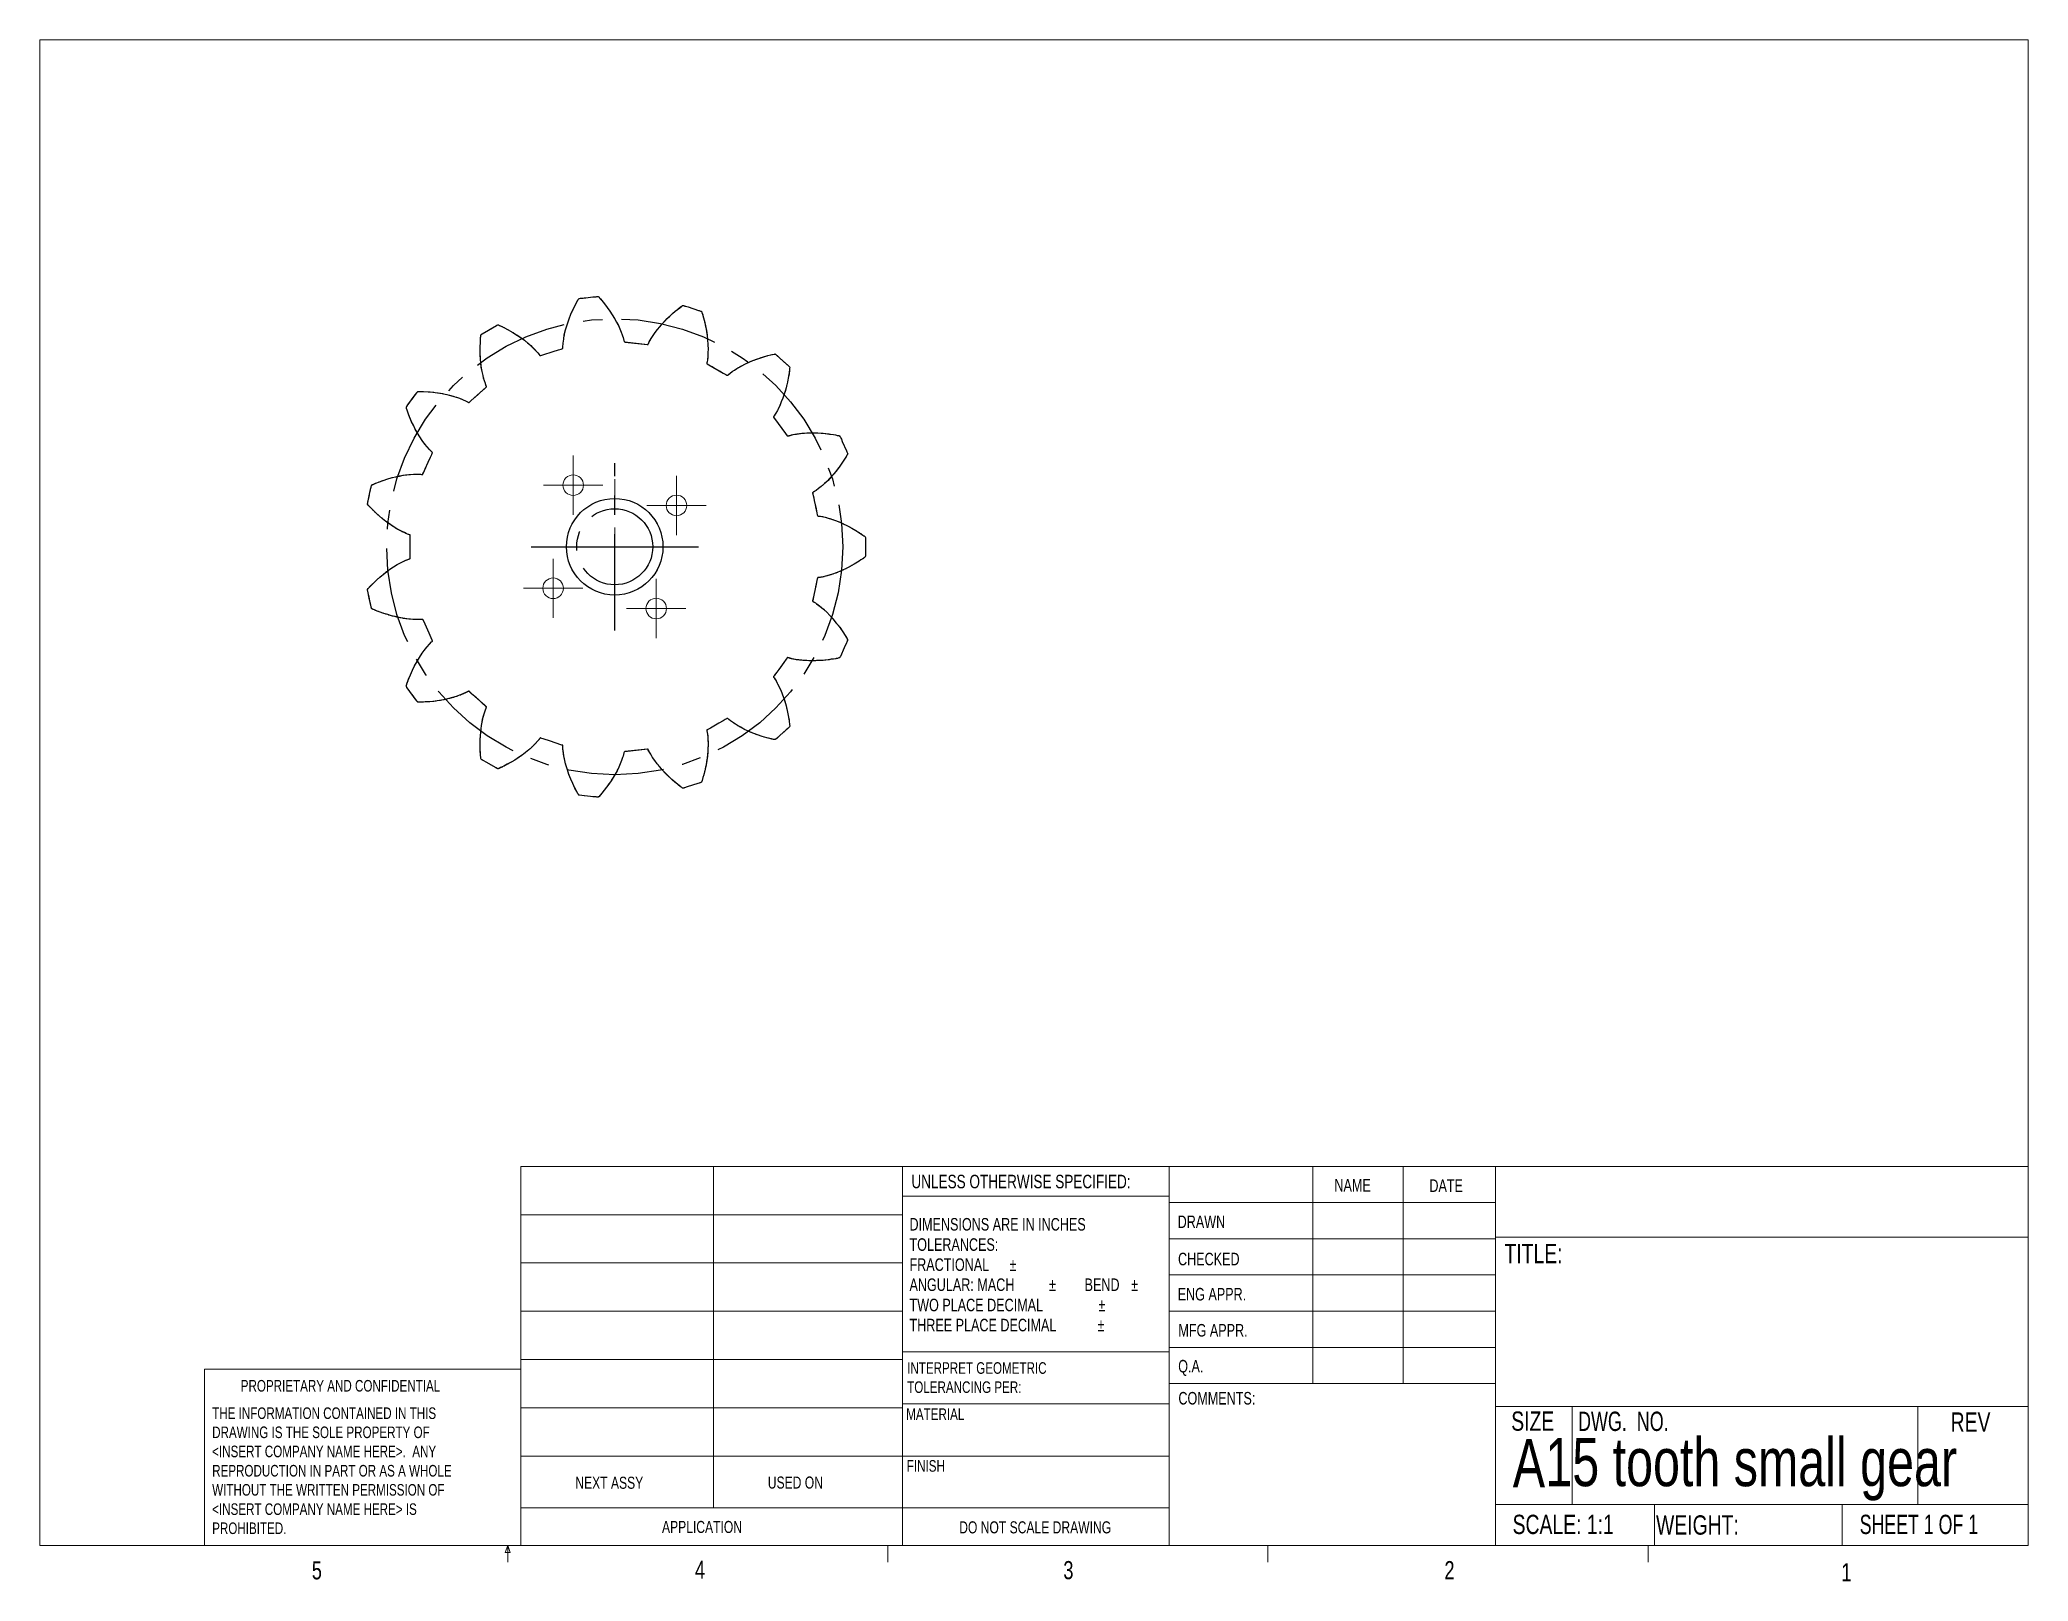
# Model space of a CAD drawing. Header units: inches. Extents: x 0.3 to 10.6, y 0.2 to 8.2.
import ezdxf

# ---------------------------------------------------------------- set-up
doc = ezdxf.new("R2010")
doc.units = ezdxf.units.IN
doc.header["$MEASUREMENT"] = 0
doc.linetypes.add('CENTERX2', pattern=[0.8, 0.5, -0.1, 0.1, -0.1])
doc.styles.add('SLDTEXTSTYLE0', font='TXT', dxfattribs={"width": 0.75})
doc.styles.add('SLDTEXTSTYLE1', font='TXT', dxfattribs={"width": 0.6875})
doc.styles.add('SLDTEXTSTYLE2', font='TXT', dxfattribs={"width": 0.694444})

msp = doc.modelspace()

# ---------------------------------------------------------------- texts
at = {"color": 7, "linetype": 'Continuous', "lineweight": 0}
for s, insert, char_height, attachment_point, style in [('UNLESS OTHERWISE SPECIFIED:', (4.845, 2.313), 0.07, 1, 'SLDTEXTSTYLE0'), ('NAME', (7.036, 2.291), 0.065, 1, 'SLDTEXTSTYLE0'), ('DATE', (7.528, 2.289), 0.065, 1, 'SLDTEXTSTYLE0'), ('DRAWN', (6.224, 2.102), 0.065, 1, 'SLDTEXTSTYLE0'), ('CHECKED', (6.226, 1.909), 0.065, 1, 'SLDTEXTSTYLE0'), ('TITLE:', (7.917, 1.955), 0.1, 1, 'SLDTEXTSTYLE0'), ('ENG APPR.', (6.224, 1.727), 0.065, 1, 'SLDTEXTSTYLE0'), ('MFG APPR.', (6.228, 1.54), 0.065, 1, 'SLDTEXTSTYLE0'), ('Q.A.', (6.227, 1.354), 0.065, 1, 'SLDTEXTSTYLE0'), ('PROPRIETARY AND CONFIDENTIAL', (1.371, 1.25), 0.06, 1, 'SLDTEXTSTYLE0'), ('COMMENTS:', (6.228, 1.188), 0.065, 1, 'SLDTEXTSTYLE0'), ('MATERIAL', (4.818, 1.103), 0.06, 1, 'SLDTEXTSTYLE0'), ('SIZE', (7.952, 1.087), 0.1, 1, 'SLDTEXTSTYLE0'), ('DWG.  NO.', (8.298, 1.086), 0.1, 1, 'SLDTEXTSTYLE2'), ('REV', (10.228, 1.082), 0.1, 1, 'SLDTEXTSTYLE0'), ('A', (7.96, 0.944), 0.25, 1, 'SLDTEXTSTYLE0'), ('15 tooth small gear', (9.195, 0.95), 0.25, 2, 'SLDTEXTSTYLE0'), ('FINISH', (4.821, 0.835), 0.06, 1, 'SLDTEXTSTYLE0'), ('NEXT ASSY', (3.104, 0.749), 0.0625, 1, 'SLDTEXTSTYLE0'), ('USED ON', (4.101, 0.75), 0.0625, 1, 'SLDTEXTSTYLE0'), ('APPLICATION', (3.553, 0.52), 0.0625, 1, 'SLDTEXTSTYLE0'), ('DO NOT SCALE DRAWING', (5.486, 0.518), 0.0625, 2, 'SLDTEXTSTYLE0'), ('SCALE: 1:1', (7.959, 0.552), 0.1, 1, 'SLDTEXTSTYLE0'), ('WEIGHT:', (8.702, 0.549), 0.1, 1, 'SLDTEXTSTYLE0'), ('SHEET 1 OF 1', (9.757, 0.552), 0.1, 1, 'SLDTEXTSTYLE1'), ('5', (1.739, 0.311), 0.0938, 1, 'SLDTEXTSTYLE0'), ('4', (3.724, 0.314), 0.0938, 1, 'SLDTEXTSTYLE0'), ('3', (5.632, 0.312), 0.0938, 1, 'SLDTEXTSTYLE0'), ('2', (7.606, 0.312), 0.0938, 1, 'SLDTEXTSTYLE0'), ('1', (9.662, 0.301), 0.0938, 1, 'SLDTEXTSTYLE0')]:
    msp.add_mtext(s, dxfattribs=dict(at, insert=insert, char_height=char_height, attachment_point=attachment_point, style=style))

# ---------------------------------------------------------------- blocks, each defined once
blk = doc.blocks.new('SW_NOTE_0')
at = {"color": 0, "linetype": 'Continuous', "lineweight": 0, "char_height": 0.06, "attachment_point": 1, "style": 'SLDTEXTSTYLE0'}
for s, insert in [('INTERPRET GEOMETRIC', (0, 0.077)), ('TOLERANCING PER:', (0, -0.022))]:
    blk.add_mtext(s, dxfattribs=dict(at, insert=insert))
blk = doc.blocks.new('SW_NOTE_1')
at = {"color": 0, "linetype": 'Continuous', "lineweight": 0, "char_height": 0.065, "attachment_point": 1, "style": 'SLDTEXTSTYLE0'}
for s, insert in [('DIMENSIONS ARE IN INCHES', (0, 0.084)), ('TOLERANCES:', (0, -0.021)), ('FRACTIONAL', (0, -0.125)), ('%%p', (0.518, -0.125)), ('ANGULAR: MACH', (0, -0.229)), ('%%p', (0.723, -0.229)), ('BEND', (0.907, -0.229)), ('%%p', (1.148, -0.229)), ('TWO PLACE DECIMAL', (0, -0.334)), ('%%p', (0.979, -0.334)), ('THREE PLACE DECIMAL', (0, -0.438)), ('%%p', (0.974, -0.438))]:
    blk.add_mtext(s, dxfattribs=dict(at, insert=insert))
blk = doc.blocks.new('SW_NOTE_2')
at = {"color": 0, "linetype": 'Continuous', "lineweight": 0, "char_height": 0.06, "attachment_point": 1, "style": 'SLDTEXTSTYLE0'}
for s, insert in [('THE INFORMATION CONTAINED IN THIS', (0, 0.077)), ('DRAWING IS THE SOLE PROPERTY OF', (0, -0.022)), ('<INSERT COMPANY NAME HERE>.  ANY', (0, -0.121)), ('REPRODUCTION IN PART OR AS A WHOLE', (0, -0.221)), ('WITHOUT THE WRITTEN PERMISSION OF', (0, -0.32)), ('<INSERT COMPANY NAME HERE> IS', (0, -0.42)), ('PROHIBITED.', (0, -0.519))]:
    blk.add_mtext(s, dxfattribs=dict(at, insert=insert))
blk = doc.blocks.new('SW_CENTERMARKSYMBOL_0')
at = {"color": 0, "linetype": 'Continuous', "lineweight": 0}
for p, q in [((0, 0.2), (0, 0.35)), ((-0.2, 0), (-0.35, 0)), ((0, 0), (-0.1, 0)), ((0, 0), (0, 0.1)), ((0, 0), (0, -0.1)), ((0, 0), (0.1, 0)), ((0.2, 0), (0.35, 0)), ((0, -0.2), (0, -0.35))]:
    blk.add_line(p, q, dxfattribs=at)
blk = doc.blocks.new('SW_CENTERMARKSYMBOL_1')
at = {"color": 0, "linetype": 'Continuous', "lineweight": 0}
for p, q in [((0, 0.1), (0, 0.15325)), ((-0.1, 0), (-0.15325, 0)), ((0, 0), (-0.1, 0)), ((0, 0), (0, 0.1)), ((0, 0), (0, -0.1)), ((0, 0), (0.1, 0)), ((0.1, 0), (0.15325, 0)), ((0, -0.1), (0, -0.15325))]:
    blk.add_line(p, q, dxfattribs=at)
blk = doc.blocks.new('SW_CENTERMARKSYMBOL_2')
at = {"color": 0, "linetype": 'Continuous', "lineweight": 0}
for p, q in [((0, 0.1), (0, 0.15325)), ((-0.1, 0), (-0.15325, 0)), ((0, 0), (-0.1, 0)), ((0, 0), (0, 0.1)), ((0, 0), (0, -0.1)), ((0, 0), (0.1, 0)), ((0.1, 0), (0.15325, 0)), ((0, -0.1), (0, -0.15325))]:
    blk.add_line(p, q, dxfattribs=at)
blk = doc.blocks.new('SW_CENTERMARKSYMBOL_3')
at = {"color": 0, "linetype": 'Continuous', "lineweight": 0}
for p, q in [((0, 0.1), (0, 0.15325)), ((-0.1, 0), (-0.15325, 0)), ((0, 0), (-0.1, 0)), ((0, 0), (0, 0.1)), ((0, 0), (0, -0.1)), ((0, 0), (0.1, 0)), ((0.1, 0), (0.15325, 0)), ((0, -0.1), (0, -0.15325))]:
    blk.add_line(p, q, dxfattribs=at)
blk = doc.blocks.new('SW_CENTERMARKSYMBOL_4')
at = {"color": 0, "linetype": 'Continuous', "lineweight": 0}
for p, q in [((0, 0.1), (0, 0.15325)), ((-0.1, 0), (-0.15325, 0)), ((0, 0), (-0.1, 0)), ((0, 0), (0, 0.1)), ((0, 0), (0, -0.1)), ((0, 0), (0.1, 0)), ((0.1, 0), (0.15325, 0)), ((0, -0.1), (0, -0.15325))]:
    blk.add_line(p, q, dxfattribs=at)

# ---------------------------------------------------------------- linework, layer by layer
at = {"color": 7, "linetype": 'Continuous', "lineweight": 0}
for p, q in [((0.33, 8.192), (10.63, 8.192)), ((0.33, 8.192), (0.33, 0.392)), ((10.63, 0.392), (10.63, 8.192)), ((2.821, 2.356), (10.63, 2.356)), ((2.821, 0.392), (2.821, 2.356)), ((3.819, 2.356), (3.819, 0.588)), ((4.798, 0.392), (4.798, 2.356)), ((6.18, 2.356), (6.18, 0.392)), ((6.924, 2.356), (6.924, 1.231)), ((7.392, 2.356), (7.392, 1.231)), ((7.871, 2.356), (7.871, 0.392)), ((6.18, 2.202), (4.798, 2.202)), ((6.18, 2.169), (7.871, 2.169)), ((2.821, 2.106), (4.798, 2.106)), ((6.18, 1.981), (7.871, 1.981)), ((7.871, 1.989), (10.63, 1.989)), ((2.821, 1.856), (4.798, 1.856)), ((6.18, 1.794), (7.871, 1.794)), ((2.821, 1.606), (4.798, 1.606)), ((7.871, 1.606), (6.18, 1.606)), ((2.821, 1.356), (4.798, 1.356)), ((4.798, 1.396), (6.18, 1.396)), ((7.871, 1.419), (6.18, 1.419)), ((1.184, 0.392), (1.184, 1.306)), ((2.821, 1.306), (1.184, 1.306)), ((7.871, 1.231), (6.18, 1.231)), ((2.821, 1.106), (4.798, 1.106)), ((4.798, 1.126), (6.18, 1.126)), ((7.871, 1.112), (10.63, 1.112)), ((8.267, 1.112), (8.267, 0.605)), ((10.058, 1.112), (10.058, 0.605)), ((2.821, 0.856), (4.798, 0.856)), ((4.798, 0.856), (6.18, 0.856)), ((2.821, 0.588), (6.18, 0.588)), ((7.871, 0.605), (10.63, 0.605)), ((8.694, 0.605), (8.694, 0.392)), ((9.666, 0.605), (9.666, 0.392)), ((10.63, 0.392), (0.33, 0.392)), ((2.741, 0.357), (2.755, 0.392)), ((2.767, 0.357), (2.741, 0.357)), ((2.755, 0.392), (2.755, 0.307)), ((2.755, 0.392), (2.767, 0.357)), ((4.723, 0.392), (4.723, 0.307)), ((6.692, 0.392), (6.692, 0.307)), ((8.661, 0.392), (8.661, 0.307))]:
    msp.add_line(p, q, dxfattribs=at)
at = {"color": 7, "linetype": 'CENTERX2'}
msp.add_line((3.308, 5.132), (3.308, 5.999), dxfattribs=at)
at = {"color": 7, "linetype": 'Continuous'}
msp.add_line((2.875, 5.566), (3.742, 5.566), dxfattribs=at)
at = {"color": 7, "linetype": 'Continuous', "flags": 128}
msp.add_lwpolyline([(2.911, 4.562), (2.896, 4.545), (2.88, 4.53), (2.863, 4.514), (2.846, 4.5), (2.828, 4.486), (2.809, 4.474), (2.79, 4.461), (2.771, 4.45), (2.751, 4.439), (2.734, 4.43), (2.717, 4.422), (2.709, 4.418), (2.706, 4.417), (2.704, 4.416), (2.701, 4.417), (2.698, 4.418), (2.695, 4.42), (2.693, 4.421), (2.69, 4.423), (2.646, 4.448), (2.627, 4.459), (2.624, 4.461), (2.622, 4.462), (2.62, 4.463), (2.618, 4.464), (2.616, 4.466), (2.615, 4.469), (2.614, 4.471), (2.613, 4.49), (2.611, 4.509), (2.611, 4.528), (2.611, 4.547), (2.611, 4.567), (2.612, 4.587), (2.614, 4.606), (2.616, 4.623), (2.618, 4.64), (2.621, 4.657), (2.624, 4.673), (2.629, 4.69), (2.633, 4.706), (2.639, 4.722), (2.642, 4.73), (2.643, 4.734), (2.644, 4.735), (2.644, 4.736), (2.644, 4.736), (2.644, 4.737), (2.643, 4.737), (2.593, 4.783), (2.567, 4.805), (2.555, 4.817), (2.554, 4.818), (2.553, 4.818), (2.552, 4.818), (2.552, 4.818), (2.551, 4.818), (2.547, 4.816), (2.54, 4.812), (2.522, 4.804), (2.504, 4.797), (2.486, 4.79), (2.468, 4.785), (2.449, 4.78), (2.43, 4.775), (2.411, 4.772), (2.389, 4.768), (2.366, 4.765), (2.344, 4.763), (2.327, 4.762), (2.31, 4.761), (2.304, 4.761), (2.297, 4.761), (2.291, 4.761), (2.289, 4.762), (2.286, 4.763), (2.285, 4.765), (2.283, 4.767), (2.282, 4.769), (2.28, 4.771), (2.247, 4.817), (2.232, 4.837), (2.23, 4.84), (2.229, 4.842), (2.228, 4.845), (2.229, 4.848), (2.23, 4.851), (2.231, 4.853), (2.232, 4.856), (2.24, 4.88), (2.25, 4.903), (2.26, 4.926), (2.271, 4.949), (2.284, 4.972), (2.297, 4.993), (2.311, 5.015), (2.326, 5.035), (2.336, 5.048), (2.348, 5.061), (2.359, 5.073), (2.362, 5.076), (2.363, 5.076), (2.364, 5.077), (2.364, 5.078), (2.364, 5.079), (2.363, 5.081), (2.362, 5.083), (2.357, 5.095), (2.347, 5.118), (2.326, 5.165), (2.316, 5.188), (2.315, 5.189), (2.314, 5.19), (2.314, 5.19), (2.313, 5.19), (2.312, 5.19), (2.311, 5.19), (2.304, 5.19), (2.291, 5.189), (2.271, 5.19), (2.251, 5.191), (2.231, 5.193), (2.211, 5.196), (2.191, 5.2), (2.171, 5.204), (2.151, 5.209), (2.132, 5.215), (2.112, 5.221), (2.093, 5.228), (2.078, 5.233), (2.063, 5.239), (2.056, 5.242), (2.054, 5.243), (2.052, 5.244), (2.051, 5.245), (2.049, 5.247), (2.048, 5.249), (2.047, 5.251), (2.047, 5.253), (2.046, 5.255), (2.037, 5.299), (2.029, 5.336), (2.028, 5.34), (2.028, 5.345), (2.03, 5.349), (2.033, 5.352), (2.036, 5.355), (2.039, 5.358), (2.042, 5.361), (2.058, 5.377), (2.074, 5.393), (2.091, 5.408), (2.108, 5.422), (2.126, 5.436), (2.144, 5.45), (2.163, 5.462), (2.182, 5.474), (2.202, 5.484), (2.212, 5.489), (2.223, 5.494), (2.233, 5.498), (2.241, 5.502), (2.245, 5.503), (2.247, 5.504), (2.247, 5.504), (2.248, 5.505), (2.248, 5.505), (2.248, 5.506), (2.248, 5.523), (2.248, 5.59), (2.248, 5.624), (2.248, 5.626), (2.248, 5.627), (2.247, 5.627), (2.247, 5.628), (2.246, 5.628), (2.242, 5.629), (2.234, 5.632), (2.227, 5.635), (2.219, 5.639), (2.204, 5.646), (2.189, 5.654), (2.174, 5.662), (2.16, 5.671), (2.141, 5.684), (2.123, 5.697), (2.105, 5.711), (2.088, 5.726), (2.071, 5.741), (2.055, 5.757), (2.044, 5.768), (2.033, 5.78), (2.03, 5.782), (2.028, 5.786), (2.028, 5.79), (2.029, 5.793), (2.03, 5.797), (2.03, 5.8), (2.031, 5.803), (2.04, 5.847), (2.045, 5.871), (2.046, 5.873), (2.046, 5.876), (2.047, 5.878), (2.048, 5.881), (2.048, 5.884), (2.05, 5.886), (2.053, 5.887), (2.068, 5.894), (2.084, 5.9), (2.108, 5.909), (2.132, 5.917), (2.156, 5.924), (2.175, 5.928), (2.193, 5.932), (2.212, 5.936), (2.231, 5.938), (2.25, 5.94), (2.269, 5.942), (2.288, 5.942), (2.307, 5.941), (2.312, 5.941), (2.312, 5.941), (2.313, 5.941), (2.314, 5.941), (2.315, 5.942), (2.315, 5.942), (2.315, 5.943), (2.319, 5.952), (2.327, 5.969), (2.342, 6.004), (2.354, 6.03), (2.36, 6.043), (2.363, 6.05), (2.364, 6.051), (2.364, 6.052), (2.364, 6.053), (2.364, 6.054), (2.363, 6.055), (2.362, 6.056), (2.349, 6.069), (2.336, 6.083), (2.324, 6.098), (2.31, 6.117), (2.298, 6.136), (2.286, 6.155), (2.275, 6.175), (2.265, 6.196), (2.256, 6.213), (2.249, 6.23), (2.242, 6.248), (2.236, 6.263), (2.231, 6.278), (2.23, 6.281), (2.229, 6.283), (2.228, 6.286), (2.229, 6.288), (2.229, 6.29), (2.231, 6.292), (2.237, 6.301), (2.275, 6.353), (2.284, 6.365), (2.285, 6.367), (2.287, 6.369), (2.29, 6.37), (2.292, 6.37), (2.295, 6.37), (2.306, 6.37), (2.317, 6.37), (2.341, 6.368), (2.366, 6.366), (2.39, 6.363), (2.414, 6.359), (2.438, 6.354), (2.462, 6.348), (2.486, 6.341), (2.499, 6.337), (2.512, 6.332), (2.526, 6.326), (2.535, 6.322), (2.545, 6.317), (2.547, 6.316), (2.548, 6.315), (2.55, 6.314), (2.551, 6.313), (2.553, 6.313), (2.554, 6.314), (2.562, 6.321), (2.626, 6.379), (2.642, 6.393), (2.644, 6.394), (2.644, 6.396), (2.643, 6.398), (2.642, 6.4), (2.641, 6.402), (2.638, 6.412), (2.633, 6.426), (2.629, 6.44), (2.626, 6.453), (2.621, 6.474), (2.617, 6.496), (2.615, 6.517), (2.613, 6.538), (2.611, 6.559), (2.611, 6.581), (2.611, 6.602), (2.612, 6.624), (2.612, 6.637), (2.613, 6.651), (2.614, 6.654), (2.614, 6.656), (2.614, 6.659), (2.615, 6.662), (2.616, 6.665), (2.618, 6.666), (2.62, 6.668), (2.622, 6.669), (2.654, 6.688), (2.696, 6.712), (2.698, 6.713), (2.7, 6.714), (2.703, 6.715), (2.706, 6.715), (2.708, 6.714), (2.711, 6.712), (2.713, 6.711), (2.716, 6.71), (2.731, 6.703), (2.756, 6.69), (2.781, 6.676), (2.805, 6.66), (2.823, 6.648), (2.84, 6.636), (2.857, 6.622), (2.873, 6.608), (2.883, 6.598), (2.893, 6.588), (2.903, 6.578), (2.91, 6.57), (2.917, 6.562), (2.918, 6.56), (2.919, 6.559), (2.92, 6.557), (2.921, 6.556), (2.923, 6.556), (2.925, 6.556), (2.935, 6.56), (2.989, 6.577), (3.017, 6.586), (3.03, 6.59), (3.037, 6.593), (3.038, 6.593), (3.038, 6.593), (3.039, 6.593), (3.039, 6.594), (3.039, 6.595), (3.039, 6.599), (3.041, 6.62), (3.044, 6.642), (3.047, 6.663), (3.052, 6.684), (3.058, 6.705), (3.065, 6.726), (3.072, 6.747), (3.081, 6.77), (3.092, 6.794), (3.103, 6.816), (3.108, 6.827), (3.114, 6.838), (3.115, 6.84), (3.116, 6.842), (3.118, 6.845), (3.119, 6.847), (3.12, 6.849), (3.122, 6.851), (3.125, 6.852), (3.131, 6.853), (3.138, 6.854), (3.144, 6.854), (3.159, 6.856), (3.194, 6.86), (3.21, 6.861), (3.212, 6.861), (3.215, 6.862), (3.217, 6.862), (3.22, 6.862), (3.222, 6.862), (3.225, 6.861), (3.226, 6.859), (3.228, 6.858), (3.229, 6.856), (3.234, 6.851), (3.242, 6.841), (3.249, 6.833), (3.256, 6.824), (3.269, 6.806), (3.283, 6.787), (3.295, 6.768), (3.307, 6.749), (3.318, 6.729), (3.327, 6.712), (3.335, 6.694), (3.342, 6.677), (3.347, 6.663), (3.352, 6.65), (3.356, 6.636), (3.357, 6.629), (3.358, 6.628), (3.359, 6.627), (3.361, 6.627), (3.363, 6.626), (3.477, 6.614), (3.479, 6.614), (3.48, 6.614), (3.481, 6.614), (3.481, 6.615), (3.483, 6.619), (3.487, 6.628), (3.492, 6.636), (3.497, 6.645), (3.503, 6.655), (3.511, 6.666), (3.518, 6.676), (3.529, 6.691), (3.541, 6.706), (3.554, 6.721), (3.567, 6.735), (3.58, 6.748), (3.594, 6.761), (3.608, 6.774), (3.622, 6.786), (3.633, 6.795), (3.645, 6.804), (3.656, 6.813), (3.659, 6.815), (3.662, 6.816), (3.665, 6.815), (3.668, 6.814), (3.671, 6.813), (3.674, 6.812), (3.688, 6.808), (3.742, 6.79), (3.745, 6.789), (3.749, 6.788), (3.752, 6.787), (3.755, 6.786), (3.757, 6.784), (3.759, 6.783), (3.76, 6.78), (3.76, 6.778), (3.761, 6.776), (3.764, 6.767), (3.767, 6.757), (3.773, 6.734), (3.778, 6.71), (3.783, 6.686), (3.787, 6.662), (3.789, 6.637), (3.791, 6.613), (3.792, 6.588), (3.791, 6.574), (3.791, 6.56), (3.79, 6.546), (3.788, 6.535), (3.787, 6.524), (3.786, 6.519), (3.786, 6.518), (3.786, 6.517), (3.785, 6.516), (3.786, 6.515), (3.787, 6.514), (3.796, 6.509), (3.87, 6.466), (3.883, 6.459), (3.889, 6.455), (3.89, 6.454), (3.891, 6.454), (3.892, 6.454), (3.893, 6.454), (3.893, 6.454), (3.894, 6.455), (3.895, 6.456), (3.906, 6.465), (3.917, 6.473), (3.929, 6.481), (3.941, 6.489), (3.954, 6.496), (3.966, 6.503), (3.985, 6.513), (4.005, 6.522), (4.024, 6.53), (4.044, 6.538), (4.065, 6.545), (4.085, 6.551), (4.101, 6.556), (4.116, 6.56), (4.134, 6.564), (4.136, 6.564), (4.138, 6.564), (4.141, 6.563), (4.143, 6.562), (4.145, 6.56), (4.146, 6.559), (4.194, 6.516), (4.212, 6.5), (4.214, 6.498), (4.215, 6.495), (4.215, 6.492), (4.214, 6.489), (4.214, 6.487), (4.214, 6.484), (4.214, 6.481), (4.211, 6.46), (4.207, 6.439), (4.203, 6.418), (4.198, 6.397), (4.192, 6.376), (4.186, 6.356), (4.179, 6.336), (4.171, 6.316), (4.165, 6.301), (4.158, 6.286), (4.151, 6.272), (4.143, 6.258), (4.134, 6.245), (4.133, 6.243), (4.132, 6.242), (4.132, 6.241), (4.131, 6.24), (4.131, 6.238), (4.132, 6.237), (4.136, 6.231), (4.155, 6.205), (4.192, 6.153), (4.202, 6.14), (4.203, 6.139), (4.204, 6.14), (4.206, 6.14), (4.207, 6.14), (4.208, 6.141), (4.209, 6.141), (4.211, 6.141), (4.217, 6.143), (4.233, 6.147), (4.249, 6.15), (4.27, 6.153), (4.291, 6.155), (4.313, 6.156), (4.334, 6.156), (4.356, 6.156), (4.377, 6.154), (4.398, 6.153), (4.42, 6.15), (4.441, 6.147), (4.451, 6.145), (4.461, 6.143), (4.463, 6.143), (4.466, 6.142), (4.468, 6.142), (4.471, 6.141), (4.474, 6.14), (4.475, 6.137), (4.478, 6.133), (4.48, 6.128), (4.482, 6.123), (4.487, 6.112), (4.509, 6.062), (4.511, 6.058), (4.512, 6.054), (4.514, 6.05), (4.515, 6.047), (4.514, 6.045), (4.513, 6.042), (4.511, 6.04), (4.507, 6.032), (4.502, 6.024), (4.488, 6.004), (4.475, 5.984), (4.46, 5.965), (4.445, 5.946), (4.429, 5.928), (4.413, 5.91), (4.395, 5.894), (4.377, 5.878), (4.364, 5.868), (4.351, 5.858), (4.338, 5.85), (4.336, 5.848), (4.333, 5.846), (4.334, 5.843), (4.334, 5.84), (4.335, 5.837), (4.336, 5.834), (4.336, 5.831), (4.337, 5.828), (4.342, 5.805), (4.351, 5.763), (4.355, 5.742), (4.357, 5.731), (4.358, 5.728), (4.358, 5.728), (4.358, 5.727), (4.359, 5.726), (4.36, 5.726), (4.36, 5.726), (4.362, 5.725), (4.364, 5.725), (4.381, 5.722), (4.398, 5.719), (4.414, 5.714), (4.431, 5.709), (4.447, 5.704), (4.47, 5.695), (4.492, 5.685), (4.514, 5.674), (4.536, 5.662), (4.557, 5.65), (4.578, 5.637), (4.598, 5.623), (4.6, 5.622), (4.602, 5.62), (4.604, 5.619), (4.606, 5.617), (4.607, 5.614), (4.607, 5.612), (4.607, 5.609), (4.607, 5.595), (4.607, 5.57), (4.607, 5.538), (4.607, 5.524), (4.607, 5.522), (4.607, 5.519), (4.607, 5.517), (4.606, 5.515), (4.605, 5.513), (4.602, 5.511), (4.599, 5.509), (4.596, 5.506), (4.593, 5.504), (4.583, 5.498), (4.574, 5.492), (4.565, 5.486), (4.549, 5.476), (4.533, 5.467), (4.518, 5.459), (4.503, 5.452), (4.488, 5.444), (4.473, 5.438), (4.455, 5.431), (4.437, 5.424), (4.419, 5.418), (4.4, 5.413), (4.388, 5.41), (4.376, 5.408), (4.363, 5.406), (4.361, 5.406), (4.36, 5.405), (4.359, 5.405), (4.358, 5.405), (4.358, 5.404), (4.358, 5.403), (4.358, 5.402), (4.357, 5.4), (4.355, 5.391), (4.352, 5.372), (4.34, 5.316), (4.334, 5.288), (4.333, 5.286), (4.333, 5.286), (4.333, 5.285), (4.334, 5.284), (4.335, 5.284), (4.336, 5.283), (4.342, 5.279), (4.348, 5.275), (4.354, 5.271), (4.372, 5.257), (4.39, 5.242), (4.407, 5.227), (4.423, 5.21), (4.438, 5.193), (4.456, 5.171), (4.474, 5.149), (4.49, 5.125), (4.505, 5.101), (4.511, 5.092), (4.512, 5.09), (4.513, 5.088), (4.514, 5.086), (4.515, 5.083), (4.514, 5.081), (4.513, 5.078), (4.512, 5.076), (4.511, 5.073), (4.51, 5.071), (4.509, 5.069), (4.497, 5.043), (4.477, 4.997), (4.475, 4.994), (4.473, 4.991), (4.469, 4.99), (4.466, 4.989), (4.462, 4.988), (4.459, 4.988), (4.455, 4.987), (4.452, 4.986), (4.441, 4.984), (4.43, 4.983), (4.413, 4.98), (4.396, 4.978), (4.379, 4.977), (4.354, 4.976), (4.329, 4.975), (4.303, 4.976), (4.278, 4.978), (4.261, 4.98), (4.244, 4.982), (4.228, 4.985), (4.211, 4.99), (4.207, 4.991), (4.205, 4.991), (4.204, 4.992), (4.203, 4.992), (4.202, 4.991), (4.202, 4.991), (4.201, 4.99), (4.2, 4.988), (4.198, 4.985), (4.188, 4.972), (4.168, 4.944), (4.138, 4.903), (4.134, 4.897), (4.132, 4.895), (4.131, 4.894), (4.131, 4.893), (4.131, 4.893), (4.13, 4.892), (4.131, 4.891), (4.131, 4.891), (4.132, 4.889), (4.134, 4.887), (4.137, 4.882), (4.144, 4.871), (4.15, 4.86), (4.159, 4.842), (4.168, 4.824), (4.176, 4.805), (4.183, 4.786), (4.189, 4.766), (4.196, 4.742), (4.202, 4.717), (4.207, 4.692), (4.211, 4.667), (4.212, 4.658), (4.214, 4.65), (4.214, 4.647), (4.214, 4.645), (4.214, 4.643), (4.215, 4.64), (4.215, 4.638), (4.215, 4.636), (4.214, 4.633), (4.212, 4.631), (4.21, 4.63), (4.208, 4.628), (4.207, 4.627), (4.205, 4.625), (4.197, 4.618), (4.164, 4.588), (4.156, 4.582), (4.149, 4.575), (4.142, 4.569), (4.14, 4.568), (4.137, 4.567), (4.135, 4.567), (4.132, 4.568), (4.13, 4.568), (4.12, 4.571), (4.096, 4.577), (4.072, 4.584), (4.047, 4.592), (4.024, 4.601), (4, 4.611), (3.977, 4.622), (3.961, 4.631), (3.944, 4.64), (3.928, 4.651), (3.918, 4.658), (3.908, 4.665), (3.899, 4.672), (3.895, 4.675), (3.894, 4.676), (3.893, 4.677), (3.892, 4.677), (3.892, 4.678), (3.891, 4.677), (3.889, 4.676), (3.887, 4.675), (3.881, 4.672), (3.87, 4.665), (3.848, 4.653), (3.804, 4.627), (3.79, 4.619), (3.788, 4.618), (3.787, 4.617), (3.786, 4.617), (3.786, 4.616), (3.785, 4.616), (3.786, 4.615), (3.786, 4.612), (3.787, 4.604), (3.79, 4.587), (3.791, 4.57), (3.792, 4.554), (3.792, 4.537), (3.791, 4.52), (3.79, 4.503), (3.788, 4.48), (3.785, 4.458), (3.781, 4.436), (3.777, 4.414), (3.773, 4.399), (3.769, 4.384), (3.765, 4.37), (3.761, 4.356), (3.761, 4.354), (3.76, 4.352), (3.759, 4.35), (3.758, 4.348), (3.757, 4.346), (3.754, 4.345), (3.751, 4.344), (3.749, 4.343), (3.746, 4.342), (3.738, 4.34), (3.684, 4.322), (3.67, 4.318), (3.668, 4.317), (3.666, 4.316), (3.664, 4.316), (3.662, 4.316), (3.659, 4.316), (3.657, 4.318), (3.655, 4.319), (3.653, 4.321), (3.65, 4.323), (3.643, 4.328), (3.624, 4.344), (3.604, 4.36), (3.586, 4.378), (3.568, 4.396), (3.554, 4.41), (3.541, 4.426), (3.528, 4.442), (3.516, 4.458), (3.504, 4.475), (3.498, 4.485), (3.491, 4.496), (3.485, 4.508), (3.482, 4.513), (3.481, 4.516), (3.481, 4.517), (3.48, 4.517), (3.478, 4.517), (3.428, 4.512), (3.36, 4.505), (3.36, 4.505), (3.359, 4.504), (3.358, 4.504), (3.358, 4.504), (3.358, 4.503), (3.357, 4.502), (3.356, 4.498), (3.354, 4.49), (3.352, 4.482), (3.349, 4.474), (3.343, 4.458), (3.337, 4.442), (3.329, 4.424), (3.32, 4.405), (3.31, 4.388), (3.3, 4.37), (3.289, 4.353), (3.278, 4.337), (3.266, 4.321), (3.254, 4.305), (3.241, 4.29), (3.235, 4.281), (3.228, 4.273), (3.226, 4.271), (3.223, 4.27), (3.22, 4.269), (3.218, 4.269), (3.215, 4.269), (3.212, 4.27), (3.182, 4.273), (3.151, 4.276), (3.138, 4.278), (3.126, 4.279), (3.123, 4.28), (3.121, 4.282), (3.119, 4.284), (3.118, 4.286), (3.116, 4.289), (3.111, 4.298), (3.106, 4.307), (3.102, 4.316), (3.091, 4.339), (3.081, 4.362), (3.071, 4.386), (3.063, 4.41), (3.058, 4.426), (3.053, 4.442), (3.049, 4.459), (3.046, 4.475), (3.043, 4.492), (3.041, 4.509), (3.04, 4.517), (3.04, 4.526), (3.039, 4.534), (3.039, 4.536), (3.039, 4.537), (3.039, 4.538), (3.038, 4.538), (3.037, 4.538), (3.036, 4.539), (3.034, 4.539), (2.97, 4.56), (2.938, 4.571), (2.93, 4.573), (2.926, 4.575), (2.924, 4.575), (2.923, 4.576), (2.922, 4.576), (2.922, 4.575), (2.921, 4.575), (2.921, 4.574), (2.92, 4.573), (2.918, 4.571), (2.916, 4.568), (2.911, 4.562)], dxfattribs=at)
at = {"color": 7, "linetype": 'CENTERX2'}
for radius in [1.181, 0.197]:
    msp.add_circle((3.308, 5.566), radius, dxfattribs=at)
at = {"color": 7, "linetype": 'Continuous', "lineweight": 15}
for centre, radius in [((3.093, 5.885), 0.0533), ((3.308, 5.566), 0.25), ((3.628, 5.78), 0.0533), ((2.989, 5.351), 0.0533), ((3.523, 5.246), 0.0533)]:
    msp.add_circle(centre, radius, dxfattribs=at)
at = {"color": 7, "linetype": 'Continuous'}
msp.add_circle((3.308, 5.566), 0.25, dxfattribs=at)
at = {"color": 7, "linetype": 'Continuous', "lineweight": 15}
msp.add_open_spline([(2.911, 4.562), (2.911, 4.562), (2.91, 4.561), (2.91, 4.561), (2.909, 4.56), (2.909, 4.56), (2.909, 4.56), (2.908, 4.559), (2.908, 4.559), (2.908, 4.558), (2.907, 4.558), (2.907, 4.557), (2.907, 4.557), (2.906, 4.557), (2.906, 4.556), (2.906, 4.556), (2.905, 4.556), (2.904, 4.555), (2.903, 4.553), (2.902, 4.552), (2.902, 4.552), (2.901, 4.551), (2.9, 4.55), (2.899, 4.549), (2.899, 4.549), (2.898, 4.548), (2.897, 4.547), (2.896, 4.546), (2.896, 4.545), (2.895, 4.545), (2.894, 4.544), (2.894, 4.543), (2.893, 4.543), (2.892, 4.542), (2.891, 4.541), (2.89, 4.54), (2.89, 4.539), (2.889, 4.539), (2.888, 4.538), (2.888, 4.537), (2.887, 4.537), (2.885, 4.534), (2.882, 4.532), (2.879, 4.529), (2.879, 4.528), (2.877, 4.527), (2.875, 4.525), (2.874, 4.524), (2.873, 4.523), (2.871, 4.521), (2.869, 4.519), (2.866, 4.517), (2.866, 4.517), (2.864, 4.515), (2.862, 4.513), (2.861, 4.512), (2.86, 4.512), (2.857, 4.51), (2.855, 4.508), (2.853, 4.506), (2.852, 4.505), (2.851, 4.504), (2.848, 4.502), (2.847, 4.501), (2.846, 4.5), (2.844, 4.498), (2.841, 4.497), (2.839, 4.495), (2.838, 4.494), (2.836, 4.493), (2.834, 4.491), (2.832, 4.49), (2.832, 4.489), (2.829, 4.488), (2.827, 4.486), (2.824, 4.484), (2.823, 4.483), (2.822, 4.482), (2.819, 4.48), (2.817, 4.479), (2.817, 4.479), (2.814, 4.477), (2.812, 4.475), (2.809, 4.473), (2.808, 4.473), (2.806, 4.472), (2.804, 4.47), (2.802, 4.469), (2.801, 4.468), (2.799, 4.467), (2.796, 4.465), (2.793, 4.463), (2.792, 4.463), (2.791, 4.462), (2.788, 4.46), (2.786, 4.459), (2.785, 4.458), (2.783, 4.457), (2.78, 4.455), (2.777, 4.453), (2.776, 4.453), (2.774, 4.452), (2.772, 4.45), (2.77, 4.449), (2.769, 4.449), (2.766, 4.447), (2.763, 4.445), (2.76, 4.444), (2.76, 4.443), (2.758, 4.442), (2.755, 4.441), (2.753, 4.44), (2.752, 4.439), (2.749, 4.438), (2.746, 4.436), (2.743, 4.435), (2.742, 4.434), (2.74, 4.433), (2.738, 4.432), (2.736, 4.431), (2.735, 4.43), (2.732, 4.429), (2.729, 4.427), (2.726, 4.426), (2.725, 4.425), (2.723, 4.424), (2.72, 4.423), (2.718, 4.422), (2.717, 4.422), (2.714, 4.42), (2.711, 4.419), (2.708, 4.417), (2.707, 4.417), (2.705, 4.416), (2.701, 4.416), (2.7, 4.417), (2.699, 4.418), (2.672, 4.433), (2.646, 4.449), (2.619, 4.464), (2.618, 4.464), (2.616, 4.465), (2.614, 4.468), (2.614, 4.47), (2.614, 4.471), (2.614, 4.475), (2.614, 4.478), (2.613, 4.481), (2.613, 4.482), (2.613, 4.485), (2.613, 4.488), (2.613, 4.49), (2.613, 4.491), (2.612, 4.495), (2.612, 4.498), (2.612, 4.501), (2.612, 4.502), (2.612, 4.504), (2.612, 4.508), (2.611, 4.51), (2.611, 4.511), (2.611, 4.514), (2.611, 4.517), (2.611, 4.521), (2.611, 4.522), (2.611, 4.524), (2.611, 4.527), (2.611, 4.529), (2.611, 4.53), (2.611, 4.533), (2.611, 4.537), (2.611, 4.54), (2.611, 4.541), (2.611, 4.543), (2.611, 4.546), (2.611, 4.548), (2.611, 4.549), (2.611, 4.553), (2.611, 4.556), (2.611, 4.559), (2.611, 4.56), (2.611, 4.562), (2.611, 4.565), (2.611, 4.567), (2.611, 4.568), (2.611, 4.572), (2.611, 4.575), (2.612, 4.578), (2.612, 4.579), (2.612, 4.581), (2.612, 4.584), (2.612, 4.586), (2.612, 4.587), (2.612, 4.59), (2.613, 4.593), (2.613, 4.596), (2.613, 4.597), (2.613, 4.599), (2.613, 4.602), (2.614, 4.604), (2.614, 4.605), (2.614, 4.609), (2.614, 4.612), (2.615, 4.615), (2.615, 4.616), (2.615, 4.618), (2.615, 4.621), (2.616, 4.623), (2.616, 4.624), (2.616, 4.627), (2.617, 4.63), (2.617, 4.633), (2.617, 4.633), (2.617, 4.635), (2.618, 4.638), (2.618, 4.64), (2.618, 4.641), (2.619, 4.644), (2.619, 4.647), (2.62, 4.65), (2.62, 4.651), (2.62, 4.653), (2.621, 4.656), (2.621, 4.658), (2.621, 4.659), (2.622, 4.662), (2.623, 4.665), (2.623, 4.667), (2.623, 4.668), (2.624, 4.67), (2.624, 4.673), (2.625, 4.675), (2.625, 4.676), (2.626, 4.679), (2.627, 4.683), (2.628, 4.686), (2.628, 4.687), (2.628, 4.688), (2.628, 4.689), (2.629, 4.69), (2.629, 4.691), (2.629, 4.692), (2.63, 4.693), (2.63, 4.695), (2.63, 4.695), (2.63, 4.696), (2.631, 4.697), (2.631, 4.698), (2.631, 4.699), (2.632, 4.7), (2.632, 4.701), (2.632, 4.703), (2.633, 4.703), (2.633, 4.704), (2.633, 4.706), (2.633, 4.706), (2.634, 4.707), (2.634, 4.709), (2.635, 4.71), (2.635, 4.712), (2.635, 4.712), (2.635, 4.713), (2.636, 4.713), (2.636, 4.714), (2.636, 4.714), (2.636, 4.715), (2.636, 4.715), (2.637, 4.716), (2.637, 4.716), (2.637, 4.716), (2.637, 4.717), (2.637, 4.718), (2.637, 4.718), (2.638, 4.718), (2.638, 4.719), (2.638, 4.72), (2.638, 4.72), (2.638, 4.72), (2.638, 4.721), (2.639, 4.722), (2.639, 4.722), (2.639, 4.722), (2.639, 4.723), (2.639, 4.724), (2.64, 4.724), (2.64, 4.724), (2.64, 4.725), (2.64, 4.725), (2.64, 4.726), (2.64, 4.726), (2.641, 4.727), (2.641, 4.728), (2.641, 4.728), (2.641, 4.728), (2.641, 4.729), (2.642, 4.729), (2.642, 4.729), (2.642, 4.73), (2.642, 4.731), (2.642, 4.731), (2.643, 4.732), (2.643, 4.732), (2.643, 4.733), (2.643, 4.733), (2.643, 4.733), (2.643, 4.734), (2.644, 4.735), (2.644, 4.735), (2.644, 4.735), (2.644, 4.736), (2.644, 4.736), (2.644, 4.737), (2.644, 4.737), (2.614, 4.764), (2.584, 4.791), (2.554, 4.818), (2.553, 4.818), (2.553, 4.818), (2.552, 4.818), (2.552, 4.818), (2.552, 4.818), (2.551, 4.818), (2.551, 4.817), (2.55, 4.817), (2.55, 4.817), (2.55, 4.817), (2.549, 4.816), (2.549, 4.816), (2.548, 4.816), (2.548, 4.816), (2.547, 4.816), (2.546, 4.815), (2.546, 4.815), (2.546, 4.815), (2.545, 4.815), (2.545, 4.814), (2.545, 4.814), (2.544, 4.814), (2.543, 4.814), (2.543, 4.813), (2.543, 4.813), (2.542, 4.813), (2.542, 4.813), (2.541, 4.812), (2.541, 4.812), (2.54, 4.812), (2.54, 4.812), (2.539, 4.811), (2.539, 4.811), (2.538, 4.811), (2.538, 4.811), (2.537, 4.811), (2.537, 4.811), (2.537, 4.81), (2.536, 4.81), (2.535, 4.81), (2.535, 4.81), (2.535, 4.809), (2.534, 4.809), (2.534, 4.809), (2.533, 4.809), (2.533, 4.808), (2.532, 4.808), (2.532, 4.808), (2.531, 4.808), (2.531, 4.808), (2.53, 4.807), (2.53, 4.807), (2.53, 4.807), (2.528, 4.806), (2.526, 4.806), (2.525, 4.805), (2.524, 4.805), (2.524, 4.804), (2.522, 4.804), (2.521, 4.803), (2.521, 4.803), (2.52, 4.803), (2.518, 4.802), (2.517, 4.802), (2.517, 4.801), (2.516, 4.801), (2.514, 4.8), (2.513, 4.8), (2.513, 4.8), (2.512, 4.799), (2.51, 4.799), (2.509, 4.798), (2.509, 4.798), (2.508, 4.798), (2.506, 4.797), (2.506, 4.797), (2.505, 4.797), (2.502, 4.796), (2.498, 4.794), (2.495, 4.793), (2.494, 4.793), (2.492, 4.792), (2.489, 4.791), (2.488, 4.791), (2.487, 4.79), (2.484, 4.789), (2.481, 4.789), (2.478, 4.788), (2.477, 4.787), (2.475, 4.787), (2.473, 4.786), (2.471, 4.785), (2.47, 4.785), (2.467, 4.784), (2.464, 4.784), (2.461, 4.783), (2.46, 4.782), (2.458, 4.782), (2.456, 4.781), (2.454, 4.781), (2.453, 4.78), (2.45, 4.78), (2.447, 4.779), (2.444, 4.778), (2.443, 4.778), (2.441, 4.778), (2.438, 4.777), (2.436, 4.777), (2.435, 4.776), (2.432, 4.776), (2.429, 4.775), (2.426, 4.774), (2.425, 4.774), (2.423, 4.774), (2.42, 4.773), (2.418, 4.773), (2.417, 4.773), (2.414, 4.772), (2.411, 4.772), (2.408, 4.771), (2.407, 4.771), (2.405, 4.77), (2.402, 4.77), (2.4, 4.77), (2.399, 4.769), (2.396, 4.769), (2.393, 4.769), (2.389, 4.768), (2.388, 4.768), (2.386, 4.768), (2.383, 4.767), (2.381, 4.767), (2.38, 4.767), (2.377, 4.766), (2.374, 4.766), (2.371, 4.766), (2.37, 4.765), (2.368, 4.765), (2.364, 4.765), (2.362, 4.765), (2.361, 4.765), (2.358, 4.764), (2.355, 4.764), (2.352, 4.764), (2.351, 4.764), (2.348, 4.763), (2.345, 4.763), (2.343, 4.763), (2.342, 4.763), (2.339, 4.763), (2.335, 4.762), (2.332, 4.762), (2.331, 4.762), (2.329, 4.762), (2.326, 4.762), (2.324, 4.762), (2.322, 4.762), (2.319, 4.762), (2.316, 4.761), (2.313, 4.761), (2.311, 4.761), (2.309, 4.761), (2.306, 4.761), (2.304, 4.761), (2.303, 4.761), (2.299, 4.761), (2.296, 4.761), (2.293, 4.761), (2.292, 4.761), (2.29, 4.761), (2.286, 4.762), (2.285, 4.764), (2.285, 4.765), (2.267, 4.79), (2.249, 4.815), (2.23, 4.84), (2.23, 4.84), (2.229, 4.842), (2.228, 4.845), (2.229, 4.847), (2.229, 4.848), (2.23, 4.851), (2.231, 4.855), (2.232, 4.858), (2.233, 4.859), (2.233, 4.861), (2.235, 4.864), (2.235, 4.866), (2.236, 4.867), (2.237, 4.87), (2.238, 4.873), (2.239, 4.876), (2.24, 4.877), (2.24, 4.879), (2.241, 4.882), (2.242, 4.884), (2.243, 4.886), (2.244, 4.889), (2.245, 4.892), (2.246, 4.895), (2.247, 4.896), (2.247, 4.898), (2.249, 4.901), (2.25, 4.903), (2.25, 4.903), (2.251, 4.906), (2.253, 4.909), (2.254, 4.912), (2.254, 4.913), (2.255, 4.915), (2.256, 4.918), (2.257, 4.92), (2.258, 4.921), (2.259, 4.924), (2.26, 4.927), (2.262, 4.93), (2.262, 4.931), (2.263, 4.933), (2.264, 4.935), (2.265, 4.937), (2.266, 4.938), (2.267, 4.941), (2.269, 4.944), (2.27, 4.947), (2.271, 4.947), (2.271, 4.949), (2.273, 4.952), (2.274, 4.954), (2.274, 4.955), (2.276, 4.958), (2.277, 4.96), (2.279, 4.963), (2.279, 4.964), (2.28, 4.966), (2.282, 4.968), (2.283, 4.97), (2.283, 4.971), (2.285, 4.974), (2.286, 4.976), (2.288, 4.979), (2.288, 4.98), (2.289, 4.982), (2.291, 4.984), (2.292, 4.986), (2.292, 4.987), (2.294, 4.989), (2.296, 4.992), (2.297, 4.994), (2.298, 4.995), (2.299, 4.997), (2.3, 4.999), (2.301, 5.001), (2.302, 5.002), (2.304, 5.004), (2.305, 5.007), (2.307, 5.009), (2.308, 5.01), (2.309, 5.012), (2.31, 5.014), (2.311, 5.016), (2.312, 5.017), (2.314, 5.019), (2.315, 5.021), (2.317, 5.024), (2.318, 5.024), (2.319, 5.026), (2.321, 5.028), (2.322, 5.03), (2.322, 5.031), (2.325, 5.034), (2.327, 5.036), (2.329, 5.039), (2.329, 5.04), (2.33, 5.04), (2.331, 5.041), (2.331, 5.042), (2.332, 5.043), (2.333, 5.044), (2.333, 5.045), (2.334, 5.046), (2.335, 5.046), (2.335, 5.047), (2.336, 5.048), (2.337, 5.049), (2.337, 5.049), (2.338, 5.05), (2.339, 5.051), (2.34, 5.052), (2.34, 5.053), (2.341, 5.053), (2.342, 5.054), (2.342, 5.055), (2.343, 5.056), (2.344, 5.057), (2.345, 5.058), (2.346, 5.059), (2.346, 5.06), (2.347, 5.06), (2.347, 5.06), (2.347, 5.061), (2.348, 5.061), (2.348, 5.061), (2.349, 5.062), (2.349, 5.063), (2.349, 5.063), (2.35, 5.063), (2.35, 5.064), (2.35, 5.064), (2.35, 5.064), (2.351, 5.065), (2.351, 5.065), (2.352, 5.066), (2.352, 5.066), (2.352, 5.066), (2.353, 5.067), (2.353, 5.067), (2.353, 5.067), (2.354, 5.068), (2.354, 5.068), (2.355, 5.069), (2.355, 5.069), (2.355, 5.069), (2.356, 5.07), (2.356, 5.07), (2.356, 5.07), (2.357, 5.071), (2.357, 5.071), (2.358, 5.071), (2.358, 5.072), (2.358, 5.072), (2.359, 5.072), (2.359, 5.073), (2.359, 5.073), (2.36, 5.073), (2.36, 5.074), (2.361, 5.074), (2.361, 5.075), (2.361, 5.075), (2.362, 5.075), (2.362, 5.076), (2.362, 5.076), (2.363, 5.076), (2.363, 5.077), (2.364, 5.077), (2.364, 5.077), (2.364, 5.078), (2.364, 5.078), (2.364, 5.079), (2.364, 5.079), (2.348, 5.116), (2.331, 5.153), (2.315, 5.19), (2.315, 5.19), (2.315, 5.19), (2.314, 5.19), (2.313, 5.19), (2.313, 5.19), (2.313, 5.19), (2.312, 5.19), (2.311, 5.19), (2.311, 5.19), (2.311, 5.19), (2.31, 5.19), (2.309, 5.19), (2.309, 5.19), (2.309, 5.19), (2.308, 5.19), (2.307, 5.19), (2.307, 5.19), (2.306, 5.19), (2.306, 5.19), (2.305, 5.19), (2.305, 5.19), (2.304, 5.19), (2.304, 5.19), (2.303, 5.19), (2.303, 5.19), (2.302, 5.19), (2.302, 5.19), (2.301, 5.19), (2.301, 5.19), (2.3, 5.19), (2.3, 5.19), (2.299, 5.19), (2.299, 5.19), (2.298, 5.189), (2.297, 5.189), (2.297, 5.189), (2.297, 5.189), (2.296, 5.189), (2.295, 5.189), (2.295, 5.189), (2.294, 5.189), (2.294, 5.189), (2.293, 5.189), (2.293, 5.189), (2.293, 5.189), (2.292, 5.189), (2.291, 5.189), (2.29, 5.189), (2.29, 5.189), (2.29, 5.189), (2.289, 5.189), (2.289, 5.189), (2.288, 5.189), (2.287, 5.189), (2.285, 5.189), (2.283, 5.189), (2.283, 5.189), (2.282, 5.189), (2.28, 5.189), (2.279, 5.189), (2.279, 5.189), (2.277, 5.189), (2.276, 5.189), (2.275, 5.189), (2.274, 5.189), (2.273, 5.189), (2.272, 5.19), (2.271, 5.19), (2.27, 5.19), (2.269, 5.19), (2.268, 5.19), (2.266, 5.19), (2.266, 5.19), (2.265, 5.19), (2.263, 5.19), (2.262, 5.19), (2.262, 5.19), (2.258, 5.19), (2.255, 5.191), (2.251, 5.191), (2.25, 5.191), (2.248, 5.191), (2.245, 5.191), (2.243, 5.191), (2.242, 5.192), (2.239, 5.192), (2.237, 5.192), (2.234, 5.193), (2.233, 5.193), (2.231, 5.193), (2.228, 5.193), (2.226, 5.194), (2.225, 5.194), (2.222, 5.194), (2.219, 5.195), (2.216, 5.195), (2.215, 5.195), (2.213, 5.195), (2.21, 5.196), (2.208, 5.196), (2.207, 5.196), (2.204, 5.197), (2.201, 5.197), (2.198, 5.198), (2.197, 5.198), (2.195, 5.199), (2.192, 5.199), (2.19, 5.2), (2.189, 5.2), (2.186, 5.2), (2.184, 5.201), (2.181, 5.202), (2.18, 5.202), (2.178, 5.202), (2.175, 5.203), (2.173, 5.203), (2.172, 5.204), (2.169, 5.204), (2.166, 5.205), (2.163, 5.206), (2.162, 5.206), (2.16, 5.207), (2.157, 5.207), (2.155, 5.208), (2.154, 5.208), (2.151, 5.209), (2.148, 5.21), (2.145, 5.211), (2.144, 5.211), (2.141, 5.212), (2.138, 5.212), (2.136, 5.213), (2.135, 5.213), (2.132, 5.214), (2.129, 5.215), (2.126, 5.216), (2.125, 5.216), (2.123, 5.217), (2.12, 5.218), (2.118, 5.219), (2.117, 5.219), (2.114, 5.22), (2.111, 5.221), (2.108, 5.222), (2.107, 5.223), (2.105, 5.223), (2.102, 5.224), (2.1, 5.225), (2.099, 5.225), (2.096, 5.226), (2.093, 5.228), (2.09, 5.229), (2.089, 5.229), (2.087, 5.23), (2.084, 5.231), (2.082, 5.232), (2.081, 5.232), (2.078, 5.233), (2.075, 5.235), (2.072, 5.236), (2.07, 5.236), (2.068, 5.237), (2.065, 5.238), (2.063, 5.239), (2.062, 5.24), (2.059, 5.241), (2.056, 5.242), (2.053, 5.244), (2.052, 5.244), (2.05, 5.245), (2.048, 5.248), (2.048, 5.249), (2.048, 5.25), (2.041, 5.281), (2.035, 5.311), (2.028, 5.341), (2.028, 5.342), (2.028, 5.344), (2.029, 5.347), (2.03, 5.349), (2.031, 5.349), (2.033, 5.352), (2.035, 5.354), (2.037, 5.357), (2.038, 5.357), (2.04, 5.359), (2.042, 5.361), (2.044, 5.363), (2.044, 5.364), (2.047, 5.366), (2.049, 5.368), (2.051, 5.371), (2.052, 5.372), (2.054, 5.373), (2.056, 5.375), (2.057, 5.377), (2.058, 5.378), (2.061, 5.38), (2.063, 5.382), (2.065, 5.385), (2.066, 5.385), (2.067, 5.387), (2.07, 5.389), (2.071, 5.39), (2.072, 5.391), (2.075, 5.393), (2.077, 5.396), (2.079, 5.398), (2.08, 5.398), (2.082, 5.4), (2.084, 5.402), (2.086, 5.403), (2.086, 5.404), (2.089, 5.406), (2.091, 5.408), (2.094, 5.41), (2.094, 5.411), (2.096, 5.412), (2.098, 5.414), (2.1, 5.416), (2.101, 5.416), (2.103, 5.418), (2.106, 5.42), (2.108, 5.422), (2.109, 5.423), (2.11, 5.424), (2.113, 5.426), (2.115, 5.428), (2.115, 5.428), (2.118, 5.43), (2.12, 5.432), (2.123, 5.434), (2.123, 5.434), (2.125, 5.436), (2.128, 5.438), (2.129, 5.439), (2.13, 5.439), (2.132, 5.441), (2.135, 5.443), (2.137, 5.445), (2.138, 5.445), (2.14, 5.447), (2.142, 5.448), (2.144, 5.449), (2.145, 5.45), (2.147, 5.452), (2.15, 5.453), (2.152, 5.455), (2.153, 5.456), (2.155, 5.457), (2.157, 5.458), (2.159, 5.459), (2.16, 5.46), (2.162, 5.462), (2.165, 5.463), (2.167, 5.465), (2.168, 5.465), (2.17, 5.466), (2.172, 5.468), (2.174, 5.469), (2.175, 5.469), (2.177, 5.471), (2.18, 5.472), (2.182, 5.474), (2.183, 5.474), (2.185, 5.475), (2.187, 5.477), (2.189, 5.477), (2.19, 5.478), (2.193, 5.48), (2.196, 5.481), (2.2, 5.483), (2.2, 5.483), (2.201, 5.484), (2.202, 5.484), (2.203, 5.485), (2.203, 5.485), (2.205, 5.486), (2.206, 5.486), (2.207, 5.487), (2.208, 5.487), (2.208, 5.488), (2.21, 5.488), (2.211, 5.489), (2.211, 5.489), (2.212, 5.489), (2.214, 5.49), (2.215, 5.491), (2.215, 5.491), (2.216, 5.491), (2.217, 5.492), (2.218, 5.492), (2.219, 5.492), (2.22, 5.493), (2.222, 5.494), (2.224, 5.495), (2.224, 5.495), (2.224, 5.495), (2.225, 5.495), (2.225, 5.495), (2.225, 5.495), (2.226, 5.496), (2.227, 5.496), (2.227, 5.496), (2.228, 5.496), (2.228, 5.496), (2.229, 5.497), (2.229, 5.497), (2.229, 5.497), (2.23, 5.497), (2.231, 5.498), (2.231, 5.498), (2.231, 5.498), (2.232, 5.498), (2.233, 5.498), (2.233, 5.498), (2.233, 5.499), (2.234, 5.499), (2.234, 5.499), (2.235, 5.499), (2.235, 5.499), (2.236, 5.5), (2.236, 5.5), (2.237, 5.5), (2.237, 5.5), (2.238, 5.5), (2.238, 5.501), (2.239, 5.501), (2.239, 5.501), (2.24, 5.501), (2.24, 5.501), (2.241, 5.501), (2.241, 5.502), (2.242, 5.502), (2.242, 5.502), (2.243, 5.502), (2.243, 5.502), (2.243, 5.503), (2.244, 5.503), (2.245, 5.503), (2.245, 5.503), (2.245, 5.503), (2.246, 5.503), (2.247, 5.504), (2.247, 5.504), (2.247, 5.504), (2.248, 5.504), (2.248, 5.505), (2.248, 5.505), (2.248, 5.545), (2.248, 5.586), (2.248, 5.626), (2.248, 5.626), (2.248, 5.627), (2.247, 5.627), (2.247, 5.627), (2.247, 5.628), (2.246, 5.628), (2.245, 5.628), (2.245, 5.628), (2.245, 5.628), (2.244, 5.628), (2.243, 5.629), (2.243, 5.629), (2.243, 5.629), (2.242, 5.629), (2.242, 5.629), (2.241, 5.63), (2.241, 5.63), (2.24, 5.63), (2.24, 5.63), (2.239, 5.63), (2.239, 5.63), (2.238, 5.631), (2.238, 5.631), (2.237, 5.631), (2.237, 5.631), (2.236, 5.631), (2.236, 5.632), (2.235, 5.632), (2.235, 5.632), (2.234, 5.632), (2.234, 5.632), (2.233, 5.633), (2.233, 5.633), (2.233, 5.633), (2.232, 5.633), (2.231, 5.633), (2.231, 5.633), (2.231, 5.634), (2.23, 5.634), (2.229, 5.634), (2.229, 5.634), (2.229, 5.634), (2.228, 5.635), (2.228, 5.635), (2.227, 5.635), (2.227, 5.635), (2.226, 5.636), (2.225, 5.636), (2.225, 5.636), (2.225, 5.636), (2.224, 5.636), (2.224, 5.637), (2.224, 5.637), (2.222, 5.637), (2.22, 5.638), (2.219, 5.639), (2.218, 5.639), (2.217, 5.639), (2.216, 5.64), (2.215, 5.64), (2.215, 5.641), (2.214, 5.641), (2.212, 5.642), (2.211, 5.642), (2.211, 5.643), (2.21, 5.643), (2.208, 5.644), (2.208, 5.644), (2.207, 5.644), (2.206, 5.645), (2.205, 5.646), (2.203, 5.646), (2.203, 5.646), (2.202, 5.647), (2.201, 5.647), (2.2, 5.648), (2.2, 5.648), (2.196, 5.65), (2.193, 5.652), (2.19, 5.653), (2.189, 5.654), (2.187, 5.655), (2.185, 5.656), (2.183, 5.657), (2.182, 5.657), (2.18, 5.659), (2.177, 5.66), (2.175, 5.662), (2.174, 5.662), (2.172, 5.663), (2.17, 5.665), (2.168, 5.666), (2.167, 5.667), (2.165, 5.668), (2.162, 5.67), (2.16, 5.671), (2.159, 5.672), (2.157, 5.673), (2.155, 5.674), (2.153, 5.676), (2.152, 5.676), (2.15, 5.678), (2.147, 5.68), (2.145, 5.681), (2.144, 5.682), (2.142, 5.683), (2.14, 5.685), (2.138, 5.686), (2.137, 5.686), (2.135, 5.688), (2.132, 5.69), (2.13, 5.692), (2.129, 5.692), (2.128, 5.694), (2.125, 5.695), (2.123, 5.697), (2.123, 5.697), (2.12, 5.699), (2.118, 5.701), (2.115, 5.703), (2.115, 5.704), (2.113, 5.705), (2.11, 5.707), (2.109, 5.708), (2.108, 5.709), (2.106, 5.711), (2.103, 5.713), (2.101, 5.715), (2.1, 5.715), (2.098, 5.717), (2.096, 5.719), (2.094, 5.72), (2.094, 5.721), (2.091, 5.723), (2.089, 5.725), (2.086, 5.727), (2.086, 5.728), (2.084, 5.729), (2.082, 5.731), (2.08, 5.733), (2.079, 5.733), (2.077, 5.736), (2.075, 5.738), (2.072, 5.74), (2.071, 5.741), (2.07, 5.742), (2.067, 5.744), (2.066, 5.746), (2.065, 5.747), (2.063, 5.749), (2.061, 5.751), (2.058, 5.753), (2.057, 5.754), (2.056, 5.756), (2.054, 5.758), (2.052, 5.76), (2.051, 5.76), (2.049, 5.763), (2.047, 5.765), (2.044, 5.767), (2.044, 5.768), (2.042, 5.77), (2.04, 5.772), (2.038, 5.774), (2.037, 5.775), (2.035, 5.777), (2.033, 5.78), (2.031, 5.782), (2.03, 5.783), (2.029, 5.784), (2.028, 5.788), (2.028, 5.79), (2.028, 5.79), (2.035, 5.821), (2.041, 5.851), (2.048, 5.881), (2.048, 5.882), (2.048, 5.884), (2.05, 5.886), (2.052, 5.887), (2.053, 5.888), (2.056, 5.889), (2.059, 5.89), (2.062, 5.892), (2.063, 5.892), (2.065, 5.893), (2.068, 5.894), (2.07, 5.895), (2.072, 5.895), (2.075, 5.897), (2.078, 5.898), (2.081, 5.899), (2.082, 5.899), (2.084, 5.9), (2.087, 5.901), (2.089, 5.902), (2.09, 5.902), (2.093, 5.904), (2.096, 5.905), (2.099, 5.906), (2.1, 5.906), (2.102, 5.907), (2.105, 5.908), (2.107, 5.909), (2.108, 5.909), (2.111, 5.91), (2.114, 5.911), (2.117, 5.912), (2.118, 5.912), (2.12, 5.913), (2.123, 5.914), (2.125, 5.915), (2.126, 5.915), (2.129, 5.916), (2.132, 5.917), (2.135, 5.918), (2.136, 5.918), (2.138, 5.919), (2.141, 5.92), (2.144, 5.92), (2.145, 5.92), (2.148, 5.921), (2.151, 5.922), (2.154, 5.923), (2.155, 5.923), (2.157, 5.924), (2.16, 5.925), (2.162, 5.925), (2.163, 5.925), (2.166, 5.926), (2.169, 5.927), (2.172, 5.928), (2.173, 5.928), (2.175, 5.928), (2.178, 5.929), (2.18, 5.929), (2.181, 5.93), (2.184, 5.93), (2.186, 5.931), (2.189, 5.931), (2.19, 5.932), (2.192, 5.932), (2.195, 5.933), (2.197, 5.933), (2.198, 5.933), (2.201, 5.934), (2.204, 5.934), (2.207, 5.935), (2.208, 5.935), (2.21, 5.935), (2.213, 5.936), (2.215, 5.936), (2.216, 5.936), (2.219, 5.937), (2.222, 5.937), (2.225, 5.938), (2.226, 5.938), (2.228, 5.938), (2.231, 5.938), (2.233, 5.939), (2.234, 5.939), (2.237, 5.939), (2.239, 5.939), (2.242, 5.94), (2.243, 5.94), (2.245, 5.94), (2.248, 5.94), (2.25, 5.94), (2.251, 5.94), (2.255, 5.941), (2.258, 5.941), (2.262, 5.941), (2.262, 5.941), (2.263, 5.941), (2.265, 5.941), (2.266, 5.941), (2.266, 5.941), (2.268, 5.941), (2.269, 5.942), (2.27, 5.942), (2.271, 5.942), (2.272, 5.942), (2.273, 5.942), (2.274, 5.942), (2.275, 5.942), (2.276, 5.942), (2.277, 5.942), (2.279, 5.942), (2.279, 5.942), (2.28, 5.942), (2.282, 5.942), (2.283, 5.942), (2.283, 5.942), (2.285, 5.942), (2.287, 5.942), (2.288, 5.942), (2.289, 5.942), (2.289, 5.942), (2.29, 5.942), (2.29, 5.942), (2.29, 5.942), (2.291, 5.942), (2.292, 5.942), (2.293, 5.942), (2.293, 5.942), (2.293, 5.942), (2.294, 5.942), (2.294, 5.942), (2.295, 5.942), (2.295, 5.942), (2.296, 5.942), (2.297, 5.942), (2.297, 5.942), (2.297, 5.942), (2.298, 5.942), (2.299, 5.942), (2.299, 5.942), (2.3, 5.942), (2.3, 5.942), (2.301, 5.942), (2.301, 5.942), (2.302, 5.942), (2.302, 5.942), (2.303, 5.942), (2.303, 5.941), (2.304, 5.941), (2.304, 5.941), (2.305, 5.941), (2.305, 5.941), (2.306, 5.941), (2.306, 5.941), (2.307, 5.941), (2.307, 5.941), (2.308, 5.941), (2.309, 5.941), (2.309, 5.941), (2.309, 5.941), (2.31, 5.941), (2.311, 5.941), (2.311, 5.941), (2.311, 5.941), (2.312, 5.941), (2.313, 5.941), (2.313, 5.941), (2.313, 5.941), (2.314, 5.941), (2.315, 5.941), (2.315, 5.941), (2.315, 5.942), (2.331, 5.979), (2.348, 6.015), (2.364, 6.052), (2.364, 6.052), (2.364, 6.053), (2.364, 6.054), (2.364, 6.054), (2.364, 6.054), (2.363, 6.054), (2.363, 6.055), (2.362, 6.055), (2.362, 6.056), (2.362, 6.056), (2.361, 6.056), (2.361, 6.057), (2.361, 6.057), (2.36, 6.057), (2.36, 6.058), (2.359, 6.058), (2.359, 6.058), (2.359, 6.059), (2.358, 6.059), (2.358, 6.06), (2.358, 6.06), (2.357, 6.06), (2.357, 6.061), (2.356, 6.061), (2.356, 6.061), (2.356, 6.062), (2.355, 6.062), (2.355, 6.062), (2.355, 6.063), (2.354, 6.063), (2.354, 6.064), (2.353, 6.064), (2.353, 6.064), (2.353, 6.065), (2.352, 6.065), (2.352, 6.065), (2.352, 6.066), (2.351, 6.066), (2.351, 6.067), (2.35, 6.067), (2.35, 6.067), (2.35, 6.068), (2.35, 6.068), (2.349, 6.069), (2.349, 6.069), (2.349, 6.069), (2.348, 6.07), (2.348, 6.07), (2.347, 6.07), (2.347, 6.071), (2.347, 6.071), (2.346, 6.072), (2.346, 6.072), (2.345, 6.073), (2.344, 6.074), (2.343, 6.076), (2.342, 6.076), (2.342, 6.077), (2.341, 6.078), (2.34, 6.079), (2.34, 6.079), (2.339, 6.08), (2.338, 6.081), (2.337, 6.082), (2.337, 6.082), (2.336, 6.083), (2.335, 6.084), (2.335, 6.085), (2.334, 6.085), (2.333, 6.086), (2.333, 6.088), (2.332, 6.089), (2.331, 6.089), (2.331, 6.09), (2.33, 6.091), (2.329, 6.092), (2.329, 6.092), (2.327, 6.095), (2.325, 6.098), (2.322, 6.101), (2.322, 6.101), (2.321, 6.103), (2.319, 6.105), (2.318, 6.107), (2.317, 6.108), (2.315, 6.11), (2.314, 6.112), (2.312, 6.115), (2.311, 6.115), (2.31, 6.117), (2.309, 6.119), (2.308, 6.121), (2.307, 6.122), (2.305, 6.124), (2.304, 6.127), (2.302, 6.129), (2.301, 6.13), (2.3, 6.132), (2.299, 6.134), (2.298, 6.136), (2.297, 6.137), (2.296, 6.139), (2.294, 6.142), (2.292, 6.144), (2.292, 6.145), (2.291, 6.147), (2.289, 6.15), (2.288, 6.151), (2.288, 6.152), (2.286, 6.155), (2.285, 6.158), (2.283, 6.16), (2.283, 6.161), (2.282, 6.163), (2.28, 6.166), (2.279, 6.167), (2.279, 6.168), (2.277, 6.171), (2.276, 6.174), (2.274, 6.176), (2.274, 6.177), (2.273, 6.179), (2.271, 6.182), (2.271, 6.184), (2.27, 6.185), (2.269, 6.187), (2.267, 6.19), (2.266, 6.193), (2.265, 6.194), (2.264, 6.196), (2.263, 6.199), (2.262, 6.201), (2.262, 6.202), (2.26, 6.204), (2.259, 6.207), (2.258, 6.21), (2.257, 6.211), (2.256, 6.213), (2.255, 6.216), (2.254, 6.218), (2.254, 6.219), (2.253, 6.222), (2.251, 6.225), (2.25, 6.228), (2.25, 6.229), (2.249, 6.231), (2.247, 6.234), (2.247, 6.236), (2.246, 6.237), (2.245, 6.24), (2.244, 6.243), (2.243, 6.246), (2.242, 6.247), (2.241, 6.249), (2.24, 6.252), (2.24, 6.254), (2.239, 6.255), (2.238, 6.258), (2.237, 6.261), (2.236, 6.264), (2.235, 6.265), (2.235, 6.267), (2.233, 6.27), (2.233, 6.272), (2.232, 6.273), (2.231, 6.277), (2.23, 6.28), (2.229, 6.283), (2.229, 6.284), (2.228, 6.286), (2.229, 6.289), (2.23, 6.291), (2.23, 6.292), (2.249, 6.317), (2.267, 6.341), (2.285, 6.366), (2.285, 6.367), (2.286, 6.369), (2.29, 6.37), (2.292, 6.37), (2.293, 6.37), (2.296, 6.37), (2.299, 6.37), (2.303, 6.37), (2.304, 6.37), (2.306, 6.37), (2.309, 6.37), (2.311, 6.37), (2.313, 6.37), (2.316, 6.37), (2.319, 6.37), (2.322, 6.369), (2.324, 6.369), (2.326, 6.369), (2.329, 6.369), (2.331, 6.369), (2.332, 6.369), (2.335, 6.369), (2.339, 6.368), (2.342, 6.368), (2.343, 6.368), (2.345, 6.368), (2.348, 6.368), (2.351, 6.368), (2.352, 6.368), (2.355, 6.367), (2.358, 6.367), (2.361, 6.367), (2.362, 6.367), (2.364, 6.366), (2.368, 6.366), (2.37, 6.366), (2.371, 6.366), (2.374, 6.365), (2.377, 6.365), (2.38, 6.364), (2.381, 6.364), (2.383, 6.364), (2.386, 6.364), (2.388, 6.363), (2.389, 6.363), (2.393, 6.363), (2.396, 6.362), (2.399, 6.362), (2.4, 6.362), (2.402, 6.361), (2.405, 6.361), (2.407, 6.36), (2.408, 6.36), (2.411, 6.36), (2.414, 6.359), (2.417, 6.359), (2.418, 6.358), (2.42, 6.358), (2.423, 6.357), (2.425, 6.357), (2.426, 6.357), (2.429, 6.356), (2.432, 6.356), (2.435, 6.355), (2.436, 6.355), (2.438, 6.354), (2.441, 6.354), (2.443, 6.353), (2.444, 6.353), (2.447, 6.352), (2.45, 6.351), (2.453, 6.351), (2.454, 6.35), (2.456, 6.35), (2.458, 6.349), (2.46, 6.349), (2.461, 6.348), (2.464, 6.348), (2.467, 6.347), (2.47, 6.346), (2.471, 6.346), (2.473, 6.345), (2.475, 6.344), (2.477, 6.344), (2.478, 6.343), (2.481, 6.343), (2.484, 6.342), (2.487, 6.341), (2.488, 6.341), (2.489, 6.34), (2.492, 6.339), (2.494, 6.338), (2.495, 6.338), (2.498, 6.337), (2.502, 6.336), (2.505, 6.334), (2.506, 6.334), (2.506, 6.334), (2.508, 6.333), (2.509, 6.333), (2.509, 6.333), (2.51, 6.332), (2.512, 6.332), (2.513, 6.331), (2.513, 6.331), (2.514, 6.331), (2.516, 6.33), (2.517, 6.33), (2.517, 6.33), (2.518, 6.329), (2.52, 6.329), (2.521, 6.328), (2.521, 6.328), (2.522, 6.327), (2.524, 6.327), (2.524, 6.327), (2.525, 6.326), (2.526, 6.326), (2.528, 6.325), (2.53, 6.324), (2.53, 6.324), (2.53, 6.324), (2.531, 6.324), (2.531, 6.323), (2.532, 6.323), (2.532, 6.323), (2.533, 6.323), (2.533, 6.322), (2.534, 6.322), (2.534, 6.322), (2.535, 6.322), (2.535, 6.322), (2.535, 6.322), (2.536, 6.321), (2.537, 6.321), (2.537, 6.321), (2.537, 6.321), (2.538, 6.32), (2.538, 6.32), (2.539, 6.32), (2.539, 6.32), (2.54, 6.319), (2.54, 6.319), (2.541, 6.319), (2.541, 6.319), (2.542, 6.319), (2.542, 6.318), (2.543, 6.318), (2.543, 6.318), (2.543, 6.318), (2.544, 6.317), (2.545, 6.317), (2.545, 6.317), (2.545, 6.317), (2.546, 6.316), (2.546, 6.316), (2.546, 6.316), (2.547, 6.316), (2.548, 6.315), (2.548, 6.315), (2.549, 6.315), (2.549, 6.315), (2.55, 6.314), (2.55, 6.314), (2.55, 6.314), (2.551, 6.314), (2.551, 6.313), (2.552, 6.313), (2.552, 6.313), (2.552, 6.313), (2.553, 6.313), (2.553, 6.313), (2.554, 6.313), (2.584, 6.34), (2.614, 6.367), (2.644, 6.394), (2.644, 6.394), (2.644, 6.395), (2.644, 6.395), (2.644, 6.396), (2.644, 6.396), (2.644, 6.397), (2.643, 6.397), (2.643, 6.398), (2.643, 6.398), (2.643, 6.399), (2.643, 6.399), (2.643, 6.4), (2.642, 6.4), (2.642, 6.4), (2.642, 6.401), (2.642, 6.402), (2.642, 6.402), (2.641, 6.402), (2.641, 6.403), (2.641, 6.403), (2.641, 6.404), (2.641, 6.404), (2.64, 6.405), (2.64, 6.406), (2.64, 6.406), (2.64, 6.406), (2.64, 6.407), (2.64, 6.407), (2.639, 6.408), (2.639, 6.408), (2.639, 6.409), (2.639, 6.409), (2.639, 6.41), (2.638, 6.41), (2.638, 6.411), (2.638, 6.411), (2.638, 6.411), (2.638, 6.412), (2.638, 6.413), (2.637, 6.413), (2.637, 6.414), (2.637, 6.414), (2.637, 6.415), (2.637, 6.415), (2.637, 6.415), (2.636, 6.416), (2.636, 6.417), (2.636, 6.417), (2.636, 6.418), (2.636, 6.418), (2.635, 6.419), (2.635, 6.419), (2.635, 6.419), (2.635, 6.421), (2.634, 6.423), (2.634, 6.424), (2.633, 6.425), (2.633, 6.426), (2.633, 6.427), (2.633, 6.428), (2.632, 6.428), (2.632, 6.43), (2.632, 6.431), (2.631, 6.432), (2.631, 6.433), (2.631, 6.434), (2.63, 6.435), (2.63, 6.436), (2.63, 6.437), (2.63, 6.438), (2.629, 6.439), (2.629, 6.441), (2.629, 6.441), (2.628, 6.442), (2.628, 6.443), (2.628, 6.444), (2.628, 6.445), (2.627, 6.448), (2.626, 6.452), (2.625, 6.455), (2.625, 6.456), (2.624, 6.458), (2.624, 6.461), (2.623, 6.463), (2.623, 6.464), (2.623, 6.467), (2.622, 6.47), (2.621, 6.472), (2.621, 6.473), (2.621, 6.475), (2.62, 6.478), (2.62, 6.48), (2.62, 6.481), (2.619, 6.484), (2.619, 6.487), (2.618, 6.49), (2.618, 6.491), (2.618, 6.493), (2.617, 6.496), (2.617, 6.498), (2.617, 6.499), (2.617, 6.502), (2.616, 6.505), (2.616, 6.508), (2.616, 6.509), (2.615, 6.511), (2.615, 6.514), (2.615, 6.516), (2.615, 6.517), (2.614, 6.52), (2.614, 6.523), (2.614, 6.526), (2.614, 6.527), (2.613, 6.529), (2.613, 6.532), (2.613, 6.534), (2.613, 6.535), (2.613, 6.538), (2.612, 6.541), (2.612, 6.544), (2.612, 6.545), (2.612, 6.547), (2.612, 6.55), (2.612, 6.552), (2.612, 6.553), (2.611, 6.557), (2.611, 6.56), (2.611, 6.563), (2.611, 6.564), (2.611, 6.566), (2.611, 6.569), (2.611, 6.571), (2.611, 6.572), (2.611, 6.575), (2.611, 6.579), (2.611, 6.582), (2.611, 6.583), (2.611, 6.585), (2.611, 6.588), (2.611, 6.59), (2.611, 6.591), (2.611, 6.594), (2.611, 6.598), (2.611, 6.601), (2.611, 6.602), (2.611, 6.604), (2.611, 6.607), (2.611, 6.61), (2.611, 6.611), (2.611, 6.614), (2.611, 6.617), (2.611, 6.62), (2.611, 6.621), (2.612, 6.624), (2.612, 6.627), (2.612, 6.629), (2.612, 6.63), (2.612, 6.633), (2.612, 6.637), (2.613, 6.64), (2.613, 6.641), (2.613, 6.643), (2.613, 6.647), (2.613, 6.649), (2.613, 6.65), (2.614, 6.653), (2.614, 6.657), (2.614, 6.66), (2.614, 6.661), (2.614, 6.663), (2.616, 6.666), (2.618, 6.667), (2.619, 6.667), (2.646, 6.683), (2.672, 6.698), (2.699, 6.713), (2.7, 6.714), (2.701, 6.715), (2.705, 6.715), (2.707, 6.714), (2.708, 6.714), (2.711, 6.712), (2.714, 6.711), (2.717, 6.71), (2.718, 6.709), (2.72, 6.708), (2.723, 6.707), (2.725, 6.706), (2.726, 6.705), (2.729, 6.704), (2.732, 6.702), (2.735, 6.701), (2.736, 6.7), (2.738, 6.7), (2.74, 6.698), (2.742, 6.697), (2.743, 6.696), (2.746, 6.695), (2.749, 6.693), (2.752, 6.692), (2.753, 6.691), (2.755, 6.69), (2.758, 6.689), (2.76, 6.688), (2.76, 6.687), (2.763, 6.686), (2.766, 6.684), (2.769, 6.683), (2.77, 6.682), (2.772, 6.681), (2.774, 6.679), (2.776, 6.678), (2.777, 6.678), (2.78, 6.676), (2.783, 6.675), (2.785, 6.673), (2.786, 6.672), (2.788, 6.671), (2.791, 6.67), (2.792, 6.668), (2.793, 6.668), (2.796, 6.666), (2.799, 6.665), (2.801, 6.663), (2.802, 6.662), (2.804, 6.661), (2.806, 6.659), (2.808, 6.658), (2.809, 6.658), (2.812, 6.656), (2.814, 6.654), (2.817, 6.653), (2.817, 6.652), (2.819, 6.651), (2.822, 6.649), (2.823, 6.648), (2.824, 6.647), (2.827, 6.645), (2.829, 6.644), (2.832, 6.642), (2.832, 6.641), (2.834, 6.64), (2.836, 6.638), (2.838, 6.637), (2.839, 6.636), (2.841, 6.635), (2.844, 6.633), (2.846, 6.631), (2.847, 6.63), (2.848, 6.629), (2.851, 6.627), (2.852, 6.626), (2.853, 6.625), (2.855, 6.623), (2.857, 6.621), (2.86, 6.62), (2.861, 6.619), (2.862, 6.618), (2.864, 6.616), (2.866, 6.615), (2.866, 6.614), (2.869, 6.612), (2.871, 6.61), (2.873, 6.608), (2.874, 6.607), (2.875, 6.606), (2.877, 6.604), (2.879, 6.603), (2.879, 6.602), (2.882, 6.6), (2.885, 6.597), (2.887, 6.595), (2.888, 6.594), (2.888, 6.594), (2.889, 6.593), (2.89, 6.592), (2.89, 6.592), (2.891, 6.591), (2.892, 6.59), (2.893, 6.589), (2.894, 6.588), (2.894, 6.588), (2.895, 6.587), (2.896, 6.586), (2.896, 6.585), (2.897, 6.584), (2.898, 6.583), (2.899, 6.582), (2.899, 6.582), (2.9, 6.581), (2.901, 6.58), (2.902, 6.58), (2.902, 6.579), (2.903, 6.578), (2.904, 6.577), (2.905, 6.575), (2.906, 6.575), (2.906, 6.575), (2.906, 6.574), (2.907, 6.574), (2.907, 6.574), (2.907, 6.573), (2.908, 6.573), (2.908, 6.572), (2.908, 6.572), (2.909, 6.572), (2.909, 6.571), (2.909, 6.571), (2.91, 6.571), (2.91, 6.57), (2.911, 6.57), (2.911, 6.569), (2.911, 6.569), (2.911, 6.568), (2.912, 6.568), (2.912, 6.568), (2.912, 6.567), (2.913, 6.567), (2.913, 6.566), (2.914, 6.566), (2.914, 6.566), (2.914, 6.565), (2.915, 6.565), (2.915, 6.564), (2.915, 6.564), (2.915, 6.564), (2.916, 6.563), (2.916, 6.563), (2.916, 6.562), (2.917, 6.562), (2.917, 6.562), (2.917, 6.561), (2.918, 6.561), (2.918, 6.56), (2.918, 6.56), (2.919, 6.559), (2.919, 6.559), (2.919, 6.559), (2.92, 6.558), (2.92, 6.558), (2.92, 6.558), (2.921, 6.557), (2.921, 6.557), (2.921, 6.556), (2.921, 6.556), (2.922, 6.556), (2.922, 6.555), (2.923, 6.556), (2.923, 6.556), (2.961, 6.568), (3, 6.581), (3.038, 6.593), (3.038, 6.593), (3.039, 6.593), (3.039, 6.594), (3.039, 6.594), (3.039, 6.594), (3.039, 6.595), (3.039, 6.596), (3.039, 6.596), (3.039, 6.597), (3.039, 6.597), (3.039, 6.598), (3.039, 6.598), (3.039, 6.598), (3.039, 6.599), (3.039, 6.6), (3.039, 6.601), (3.039, 6.601), (3.039, 6.601), (3.039, 6.602), (3.039, 6.602), (3.039, 6.603), (3.039, 6.603), (3.04, 6.604), (3.04, 6.605), (3.04, 6.605), (3.04, 6.605), (3.04, 6.606), (3.04, 6.607), (3.04, 6.607), (3.04, 6.607), (3.04, 6.608), (3.04, 6.609), (3.04, 6.609), (3.04, 6.61), (3.04, 6.61), (3.04, 6.611), (3.04, 6.611), (3.04, 6.612), (3.04, 6.612), (3.04, 6.613), (3.04, 6.613), (3.04, 6.614), (3.04, 6.614), (3.04, 6.615), (3.04, 6.615), (3.04, 6.616), (3.04, 6.616), (3.04, 6.617), (3.041, 6.617), (3.041, 6.618), (3.041, 6.619), (3.041, 6.619), (3.041, 6.619), (3.041, 6.621), (3.041, 6.623), (3.041, 6.625), (3.041, 6.625), (3.041, 6.626), (3.042, 6.627), (3.042, 6.628), (3.042, 6.629), (3.042, 6.63), (3.042, 6.632), (3.042, 6.633), (3.042, 6.633), (3.042, 6.634), (3.043, 6.636), (3.043, 6.637), (3.043, 6.637), (3.043, 6.639), (3.043, 6.64), (3.043, 6.641), (3.044, 6.642), (3.044, 6.643), (3.044, 6.644), (3.044, 6.645), (3.044, 6.646), (3.045, 6.649), (3.045, 6.653), (3.046, 6.656), (3.046, 6.657), (3.047, 6.659), (3.047, 6.662), (3.048, 6.664), (3.048, 6.665), (3.048, 6.668), (3.049, 6.671), (3.05, 6.673), (3.05, 6.674), (3.05, 6.676), (3.051, 6.679), (3.051, 6.681), (3.052, 6.682), (3.052, 6.685), (3.053, 6.688), (3.054, 6.691), (3.054, 6.692), (3.055, 6.693), (3.055, 6.696), (3.056, 6.698), (3.056, 6.699), (3.057, 6.702), (3.058, 6.705), (3.059, 6.708), (3.059, 6.709), (3.06, 6.711), (3.06, 6.714), (3.061, 6.716), (3.061, 6.717), (3.062, 6.719), (3.063, 6.722), (3.064, 6.725), (3.065, 6.726), (3.065, 6.728), (3.066, 6.731), (3.067, 6.733), (3.067, 6.734), (3.068, 6.737), (3.069, 6.74), (3.07, 6.743), (3.071, 6.744), (3.071, 6.746), (3.072, 6.748), (3.073, 6.75), (3.074, 6.751), (3.075, 6.754), (3.076, 6.757), (3.077, 6.76), (3.077, 6.761), (3.078, 6.763), (3.079, 6.766), (3.08, 6.768), (3.081, 6.769), (3.082, 6.772), (3.083, 6.775), (3.084, 6.778), (3.085, 6.779), (3.086, 6.781), (3.087, 6.783), (3.088, 6.785), (3.088, 6.786), (3.09, 6.789), (3.091, 6.792), (3.092, 6.795), (3.093, 6.796), (3.094, 6.798), (3.095, 6.801), (3.096, 6.803), (3.096, 6.804), (3.098, 6.807), (3.099, 6.81), (3.101, 6.813), (3.101, 6.814), (3.102, 6.816), (3.104, 6.818), (3.105, 6.82), (3.105, 6.821), (3.107, 6.824), (3.108, 6.827), (3.11, 6.83), (3.11, 6.831), (3.111, 6.833), (3.113, 6.836), (3.114, 6.838), (3.114, 6.839), (3.116, 6.842), (3.118, 6.845), (3.119, 6.848), (3.12, 6.848), (3.121, 6.85), (3.124, 6.852), (3.126, 6.852), (3.127, 6.852), (3.157, 6.856), (3.188, 6.859), (3.218, 6.862), (3.219, 6.862), (3.221, 6.862), (3.225, 6.861), (3.226, 6.86), (3.227, 6.859), (3.229, 6.856), (3.231, 6.854), (3.233, 6.851), (3.234, 6.85), (3.235, 6.849), (3.238, 6.846), (3.239, 6.845), (3.24, 6.844), (3.242, 6.841), (3.244, 6.839), (3.246, 6.836), (3.247, 6.835), (3.248, 6.834), (3.25, 6.831), (3.251, 6.829), (3.252, 6.829), (3.254, 6.826), (3.256, 6.823), (3.258, 6.821), (3.259, 6.82), (3.26, 6.818), (3.262, 6.816), (3.263, 6.814), (3.264, 6.813), (3.266, 6.811), (3.268, 6.808), (3.27, 6.805), (3.27, 6.805), (3.272, 6.803), (3.274, 6.8), (3.275, 6.799), (3.275, 6.798), (3.277, 6.795), (3.279, 6.792), (3.281, 6.79), (3.281, 6.789), (3.283, 6.787), (3.284, 6.785), (3.286, 6.783), (3.286, 6.782), (3.288, 6.779), (3.29, 6.777), (3.291, 6.774), (3.292, 6.773), (3.293, 6.772), (3.295, 6.769), (3.296, 6.767), (3.296, 6.766), (3.298, 6.764), (3.3, 6.761), (3.301, 6.759), (3.302, 6.758), (3.303, 6.756), (3.304, 6.753), (3.305, 6.752), (3.306, 6.751), (3.307, 6.748), (3.309, 6.745), (3.311, 6.743), (3.311, 6.742), (3.312, 6.74), (3.314, 6.737), (3.314, 6.736), (3.315, 6.735), (3.316, 6.732), (3.318, 6.73), (3.319, 6.727), (3.32, 6.726), (3.321, 6.724), (3.322, 6.722), (3.323, 6.72), (3.323, 6.719), (3.325, 6.716), (3.326, 6.714), (3.327, 6.711), (3.328, 6.71), (3.329, 6.708), (3.33, 6.706), (3.331, 6.704), (3.331, 6.703), (3.332, 6.7), (3.333, 6.698), (3.335, 6.695), (3.335, 6.694), (3.336, 6.692), (3.337, 6.69), (3.338, 6.688), (3.338, 6.687), (3.339, 6.684), (3.341, 6.68), (3.342, 6.677), (3.342, 6.676), (3.343, 6.676), (3.343, 6.674), (3.344, 6.673), (3.344, 6.673), (3.344, 6.672), (3.345, 6.67), (3.345, 6.669), (3.345, 6.668), (3.346, 6.668), (3.346, 6.666), (3.346, 6.665), (3.347, 6.665), (3.347, 6.664), (3.348, 6.662), (3.348, 6.661), (3.348, 6.66), (3.349, 6.66), (3.349, 6.658), (3.349, 6.657), (3.349, 6.657), (3.35, 6.655), (3.35, 6.654), (3.351, 6.652), (3.351, 6.652), (3.351, 6.651), (3.351, 6.651), (3.352, 6.65), (3.352, 6.65), (3.352, 6.649), (3.352, 6.649), (3.352, 6.648), (3.352, 6.648), (3.352, 6.647), (3.353, 6.647), (3.353, 6.646), (3.353, 6.646), (3.353, 6.645), (3.353, 6.645), (3.353, 6.644), (3.354, 6.644), (3.354, 6.643), (3.354, 6.643), (3.354, 6.642), (3.354, 6.642), (3.354, 6.641), (3.354, 6.641), (3.355, 6.64), (3.355, 6.64), (3.355, 6.639), (3.355, 6.639), (3.355, 6.638), (3.355, 6.638), (3.355, 6.637), (3.356, 6.637), (3.356, 6.636), (3.356, 6.636), (3.356, 6.635), (3.356, 6.635), (3.356, 6.634), (3.356, 6.634), (3.356, 6.633), (3.357, 6.633), (3.357, 6.632), (3.357, 6.632), (3.357, 6.631), (3.357, 6.631), (3.357, 6.63), (3.357, 6.63), (3.357, 6.629), (3.358, 6.629), (3.358, 6.628), (3.358, 6.628), (3.358, 6.627), (3.358, 6.627), (3.359, 6.627), (3.359, 6.627), (3.399, 6.623), (3.439, 6.618), (3.479, 6.614), (3.48, 6.614), (3.48, 6.614), (3.481, 6.614), (3.481, 6.615), (3.481, 6.615), (3.481, 6.616), (3.481, 6.616), (3.482, 6.617), (3.482, 6.617), (3.482, 6.617), (3.482, 6.618), (3.483, 6.618), (3.483, 6.619), (3.483, 6.619), (3.483, 6.62), (3.484, 6.62), (3.484, 6.621), (3.484, 6.621), (3.484, 6.622), (3.484, 6.622), (3.485, 6.622), (3.485, 6.623), (3.485, 6.624), (3.485, 6.624), (3.486, 6.624), (3.486, 6.625), (3.486, 6.625), (3.486, 6.626), (3.486, 6.626), (3.487, 6.627), (3.487, 6.627), (3.487, 6.628), (3.487, 6.628), (3.488, 6.628), (3.488, 6.629), (3.488, 6.629), (3.488, 6.63), (3.489, 6.63), (3.489, 6.631), (3.489, 6.632), (3.489, 6.632), (3.49, 6.632), (3.49, 6.633), (3.49, 6.633), (3.49, 6.633), (3.491, 6.634), (3.491, 6.635), (3.491, 6.635), (3.491, 6.635), (3.492, 6.636), (3.492, 6.636), (3.492, 6.637), (3.492, 6.637), (3.493, 6.639), (3.494, 6.64), (3.495, 6.642), (3.495, 6.642), (3.496, 6.643), (3.496, 6.644), (3.497, 6.645), (3.497, 6.645), (3.498, 6.646), (3.499, 6.648), (3.499, 6.649), (3.5, 6.649), (3.5, 6.65), (3.501, 6.651), (3.501, 6.652), (3.502, 6.652), (3.502, 6.654), (3.503, 6.655), (3.504, 6.656), (3.504, 6.657), (3.505, 6.657), (3.505, 6.658), (3.506, 6.659), (3.506, 6.66), (3.508, 6.663), (3.51, 6.666), (3.512, 6.669), (3.513, 6.669), (3.514, 6.671), (3.516, 6.673), (3.517, 6.675), (3.517, 6.676), (3.519, 6.678), (3.521, 6.68), (3.523, 6.683), (3.523, 6.684), (3.524, 6.685), (3.526, 6.688), (3.527, 6.689), (3.528, 6.69), (3.53, 6.692), (3.532, 6.694), (3.533, 6.697), (3.534, 6.698), (3.535, 6.699), (3.537, 6.701), (3.538, 6.703), (3.539, 6.704), (3.541, 6.706), (3.543, 6.708), (3.545, 6.711), (3.546, 6.711), (3.547, 6.713), (3.549, 6.715), (3.55, 6.717), (3.551, 6.717), (3.553, 6.72), (3.555, 6.722), (3.557, 6.724), (3.558, 6.725), (3.559, 6.727), (3.561, 6.729), (3.563, 6.73), (3.563, 6.731), (3.565, 6.733), (3.568, 6.735), (3.57, 6.738), (3.57, 6.738), (3.572, 6.74), (3.574, 6.742), (3.575, 6.744), (3.576, 6.744), (3.578, 6.747), (3.581, 6.749), (3.583, 6.751), (3.584, 6.752), (3.585, 6.753), (3.587, 6.755), (3.589, 6.757), (3.59, 6.757), (3.592, 6.76), (3.594, 6.762), (3.597, 6.764), (3.597, 6.765), (3.599, 6.766), (3.601, 6.768), (3.603, 6.77), (3.604, 6.77), (3.606, 6.772), (3.609, 6.775), (3.611, 6.777), (3.612, 6.777), (3.613, 6.779), (3.616, 6.781), (3.618, 6.782), (3.618, 6.783), (3.621, 6.785), (3.623, 6.787), (3.626, 6.789), (3.627, 6.79), (3.628, 6.791), (3.631, 6.793), (3.633, 6.795), (3.633, 6.795), (3.636, 6.797), (3.639, 6.8), (3.641, 6.802), (3.642, 6.802), (3.644, 6.804), (3.646, 6.806), (3.648, 6.807), (3.649, 6.808), (3.652, 6.81), (3.654, 6.812), (3.657, 6.814), (3.658, 6.814), (3.659, 6.815), (3.663, 6.816), (3.665, 6.815), (3.666, 6.815), (3.695, 6.806), (3.724, 6.796), (3.754, 6.787), (3.754, 6.786), (3.756, 6.786), (3.759, 6.783), (3.759, 6.781), (3.76, 6.78), (3.761, 6.777), (3.762, 6.774), (3.763, 6.771), (3.763, 6.77), (3.764, 6.768), (3.765, 6.764), (3.765, 6.762), (3.766, 6.761), (3.766, 6.758), (3.767, 6.755), (3.768, 6.752), (3.768, 6.751), (3.769, 6.749), (3.77, 6.745), (3.77, 6.743), (3.771, 6.742), (3.771, 6.739), (3.772, 6.736), (3.773, 6.733), (3.773, 6.732), (3.774, 6.73), (3.775, 6.726), (3.775, 6.724), (3.775, 6.723), (3.776, 6.72), (3.777, 6.717), (3.777, 6.714), (3.778, 6.713), (3.778, 6.711), (3.779, 6.708), (3.779, 6.706), (3.779, 6.705), (3.78, 6.701), (3.781, 6.698), (3.781, 6.695), (3.781, 6.694), (3.782, 6.692), (3.782, 6.689), (3.783, 6.687), (3.783, 6.686), (3.783, 6.683), (3.784, 6.68), (3.784, 6.677), (3.785, 6.676), (3.785, 6.674), (3.785, 6.671), (3.786, 6.668), (3.786, 6.667), (3.786, 6.664), (3.787, 6.661), (3.787, 6.658), (3.787, 6.657), (3.787, 6.655), (3.788, 6.652), (3.788, 6.65), (3.788, 6.649), (3.788, 6.646), (3.789, 6.643), (3.789, 6.64), (3.789, 6.639), (3.789, 6.637), (3.79, 6.634), (3.79, 6.632), (3.79, 6.631), (3.79, 6.628), (3.79, 6.625), (3.791, 6.622), (3.791, 6.621), (3.791, 6.619), (3.791, 6.616), (3.791, 6.614), (3.791, 6.613), (3.791, 6.61), (3.791, 6.607), (3.791, 6.604), (3.791, 6.603), (3.792, 6.601), (3.792, 6.598), (3.792, 6.596), (3.792, 6.595), (3.792, 6.592), (3.792, 6.59), (3.792, 6.587), (3.792, 6.586), (3.792, 6.584), (3.792, 6.581), (3.792, 6.579), (3.792, 6.578), (3.791, 6.574), (3.791, 6.571), (3.791, 6.567), (3.791, 6.567), (3.791, 6.566), (3.791, 6.564), (3.791, 6.563), (3.791, 6.563), (3.791, 6.561), (3.791, 6.56), (3.791, 6.559), (3.791, 6.558), (3.791, 6.557), (3.791, 6.556), (3.79, 6.555), (3.79, 6.554), (3.79, 6.553), (3.79, 6.551), (3.79, 6.55), (3.79, 6.55), (3.79, 6.549), (3.79, 6.547), (3.79, 6.546), (3.79, 6.546), (3.79, 6.544), (3.789, 6.542), (3.789, 6.541), (3.789, 6.54), (3.789, 6.54), (3.789, 6.539), (3.789, 6.539), (3.789, 6.539), (3.789, 6.538), (3.789, 6.537), (3.789, 6.536), (3.789, 6.536), (3.789, 6.536), (3.789, 6.535), (3.788, 6.535), (3.788, 6.534), (3.788, 6.534), (3.788, 6.533), (3.788, 6.532), (3.788, 6.532), (3.788, 6.532), (3.788, 6.531), (3.788, 6.53), (3.788, 6.53), (3.788, 6.53), (3.788, 6.529), (3.788, 6.528), (3.788, 6.528), (3.787, 6.527), (3.787, 6.527), (3.787, 6.526), (3.787, 6.526), (3.787, 6.525), (3.787, 6.525), (3.787, 6.524), (3.787, 6.524), (3.787, 6.523), (3.787, 6.523), (3.787, 6.522), (3.787, 6.522), (3.786, 6.521), (3.786, 6.521), (3.786, 6.52), (3.786, 6.52), (3.786, 6.519), (3.786, 6.519), (3.786, 6.518), (3.786, 6.518), (3.786, 6.517), (3.786, 6.517), (3.785, 6.516), (3.785, 6.516), (3.785, 6.515), (3.786, 6.515), (3.786, 6.515), (3.786, 6.514), (3.821, 6.494), (3.856, 6.474), (3.891, 6.454), (3.891, 6.454), (3.892, 6.454), (3.892, 6.454), (3.893, 6.454), (3.893, 6.454), (3.893, 6.454), (3.894, 6.455), (3.894, 6.455), (3.894, 6.455), (3.895, 6.456), (3.895, 6.456), (3.896, 6.457), (3.896, 6.457), (3.896, 6.457), (3.897, 6.458), (3.897, 6.458), (3.898, 6.458), (3.898, 6.458), (3.899, 6.459), (3.899, 6.459), (3.899, 6.459), (3.9, 6.46), (3.9, 6.46), (3.901, 6.461), (3.901, 6.461), (3.901, 6.461), (3.902, 6.461), (3.902, 6.462), (3.902, 6.462), (3.903, 6.462), (3.903, 6.463), (3.904, 6.463), (3.904, 6.463), (3.904, 6.464), (3.905, 6.464), (3.905, 6.464), (3.906, 6.464), (3.906, 6.465), (3.907, 6.465), (3.907, 6.466), (3.907, 6.466), (3.908, 6.466), (3.908, 6.467), (3.909, 6.467), (3.909, 6.467), (3.909, 6.467), (3.91, 6.468), (3.911, 6.468), (3.911, 6.468), (3.911, 6.469), (3.912, 6.469), (3.912, 6.469), (3.912, 6.47), (3.914, 6.471), (3.915, 6.472), (3.917, 6.473), (3.917, 6.473), (3.918, 6.473), (3.919, 6.474), (3.92, 6.475), (3.92, 6.475), (3.921, 6.476), (3.922, 6.477), (3.923, 6.477), (3.924, 6.478), (3.925, 6.478), (3.926, 6.479), (3.927, 6.48), (3.927, 6.48), (3.928, 6.481), (3.929, 6.481), (3.931, 6.482), (3.931, 6.483), (3.932, 6.483), (3.933, 6.484), (3.934, 6.484), (3.934, 6.485), (3.937, 6.486), (3.94, 6.488), (3.943, 6.49), (3.944, 6.491), (3.946, 6.492), (3.948, 6.493), (3.95, 6.494), (3.951, 6.495), (3.953, 6.496), (3.956, 6.498), (3.958, 6.499), (3.959, 6.5), (3.961, 6.501), (3.964, 6.502), (3.965, 6.503), (3.966, 6.503), (3.969, 6.505), (3.971, 6.506), (3.974, 6.507), (3.975, 6.508), (3.977, 6.509), (3.979, 6.51), (3.981, 6.511), (3.982, 6.511), (3.985, 6.513), (3.987, 6.514), (3.99, 6.515), (3.991, 6.516), (3.993, 6.517), (3.996, 6.518), (3.998, 6.519), (3.998, 6.519), (4.001, 6.52), (4.004, 6.522), (4.007, 6.523), (4.008, 6.523), (4.01, 6.524), (4.012, 6.525), (4.014, 6.526), (4.015, 6.527), (4.018, 6.528), (4.021, 6.529), (4.024, 6.53), (4.025, 6.53), (4.027, 6.531), (4.03, 6.532), (4.032, 6.533), (4.032, 6.533), (4.035, 6.535), (4.038, 6.536), (4.041, 6.537), (4.042, 6.537), (4.044, 6.538), (4.047, 6.539), (4.049, 6.54), (4.05, 6.54), (4.053, 6.541), (4.056, 6.542), (4.059, 6.543), (4.06, 6.543), (4.062, 6.544), (4.065, 6.545), (4.067, 6.546), (4.068, 6.546), (4.071, 6.547), (4.074, 6.548), (4.077, 6.549), (4.078, 6.549), (4.08, 6.55), (4.084, 6.551), (4.086, 6.551), (4.087, 6.552), (4.09, 6.553), (4.093, 6.553), (4.096, 6.554), (4.097, 6.555), (4.099, 6.555), (4.102, 6.556), (4.104, 6.557), (4.106, 6.557), (4.109, 6.558), (4.112, 6.559), (4.115, 6.559), (4.116, 6.56), (4.118, 6.56), (4.122, 6.561), (4.124, 6.561), (4.125, 6.562), (4.128, 6.562), (4.131, 6.563), (4.134, 6.564), (4.135, 6.564), (4.137, 6.565), (4.141, 6.564), (4.142, 6.562), (4.143, 6.562), (4.166, 6.541), (4.189, 6.52), (4.212, 6.5), (4.212, 6.499), (4.214, 6.498), (4.215, 6.495), (4.215, 6.493), (4.215, 6.492), (4.214, 6.488), (4.214, 6.485), (4.214, 6.482), (4.213, 6.481), (4.213, 6.478), (4.213, 6.475), (4.212, 6.473), (4.212, 6.472), (4.212, 6.469), (4.211, 6.465), (4.211, 6.462), (4.211, 6.461), (4.21, 6.459), (4.21, 6.456), (4.209, 6.453), (4.209, 6.452), (4.209, 6.449), (4.208, 6.446), (4.208, 6.443), (4.207, 6.442), (4.207, 6.44), (4.206, 6.436), (4.206, 6.434), (4.206, 6.433), (4.205, 6.43), (4.205, 6.427), (4.204, 6.424), (4.204, 6.423), (4.203, 6.421), (4.203, 6.418), (4.202, 6.416), (4.202, 6.414), (4.201, 6.411), (4.2, 6.408), (4.2, 6.405), (4.2, 6.404), (4.199, 6.402), (4.198, 6.399), (4.198, 6.397), (4.198, 6.396), (4.197, 6.393), (4.196, 6.39), (4.195, 6.387), (4.195, 6.386), (4.194, 6.384), (4.194, 6.381), (4.193, 6.379), (4.193, 6.378), (4.192, 6.375), (4.191, 6.372), (4.19, 6.369), (4.19, 6.368), (4.189, 6.366), (4.188, 6.363), (4.188, 6.361), (4.187, 6.36), (4.186, 6.357), (4.186, 6.355), (4.185, 6.352), (4.184, 6.351), (4.184, 6.349), (4.183, 6.346), (4.182, 6.344), (4.182, 6.343), (4.181, 6.34), (4.18, 6.337), (4.179, 6.335), (4.178, 6.334), (4.178, 6.332), (4.177, 6.329), (4.176, 6.327), (4.175, 6.326), (4.174, 6.323), (4.173, 6.321), (4.172, 6.318), (4.172, 6.317), (4.171, 6.315), (4.17, 6.312), (4.169, 6.311), (4.169, 6.31), (4.168, 6.307), (4.166, 6.304), (4.165, 6.302), (4.165, 6.301), (4.164, 6.299), (4.163, 6.296), (4.162, 6.295), (4.162, 6.294), (4.16, 6.291), (4.158, 6.287), (4.157, 6.284), (4.157, 6.284), (4.156, 6.283), (4.156, 6.282), (4.155, 6.281), (4.155, 6.28), (4.154, 6.279), (4.154, 6.278), (4.153, 6.276), (4.153, 6.276), (4.152, 6.275), (4.152, 6.274), (4.151, 6.273), (4.151, 6.273), (4.15, 6.271), (4.15, 6.27), (4.149, 6.269), (4.149, 6.269), (4.148, 6.268), (4.148, 6.267), (4.147, 6.266), (4.147, 6.265), (4.146, 6.264), (4.145, 6.262), (4.144, 6.261), (4.144, 6.261), (4.144, 6.26), (4.143, 6.26), (4.143, 6.259), (4.143, 6.259), (4.143, 6.258), (4.142, 6.258), (4.142, 6.257), (4.142, 6.257), (4.142, 6.257), (4.141, 6.256), (4.141, 6.256), (4.141, 6.255), (4.141, 6.255), (4.14, 6.254), (4.14, 6.254), (4.14, 6.253), (4.139, 6.253), (4.139, 6.252), (4.139, 6.252), (4.139, 6.252), (4.138, 6.251), (4.138, 6.251), (4.138, 6.25), (4.138, 6.25), (4.137, 6.249), (4.137, 6.249), (4.137, 6.248), (4.137, 6.248), (4.136, 6.248), (4.136, 6.247), (4.135, 6.247), (4.135, 6.246), (4.135, 6.246), (4.135, 6.245), (4.134, 6.245), (4.134, 6.245), (4.134, 6.244), (4.133, 6.244), (4.133, 6.243), (4.133, 6.243), (4.133, 6.243), (4.132, 6.242), (4.132, 6.242), (4.132, 6.241), (4.132, 6.241), (4.131, 6.24), (4.131, 6.24), (4.131, 6.24), (4.13, 6.239), (4.13, 6.238), (4.131, 6.238), (4.131, 6.238), (4.155, 6.205), (4.178, 6.173), (4.202, 6.14), (4.202, 6.14), (4.202, 6.14), (4.203, 6.139), (4.203, 6.139), (4.204, 6.139), (4.204, 6.14), (4.205, 6.14), (4.206, 6.14), (4.206, 6.14), (4.206, 6.14), (4.207, 6.14), (4.207, 6.141), (4.208, 6.141), (4.208, 6.141), (4.209, 6.141), (4.21, 6.141), (4.21, 6.141), (4.21, 6.141), (4.211, 6.142), (4.211, 6.142), (4.212, 6.142), (4.212, 6.142), (4.213, 6.142), (4.214, 6.142), (4.214, 6.142), (4.214, 6.142), (4.215, 6.143), (4.215, 6.143), (4.216, 6.143), (4.216, 6.143), (4.217, 6.143), (4.218, 6.143), (4.218, 6.143), (4.218, 6.144), (4.219, 6.144), (4.219, 6.144), (4.22, 6.144), (4.22, 6.144), (4.221, 6.144), (4.222, 6.144), (4.222, 6.144), (4.222, 6.144), (4.223, 6.145), (4.223, 6.145), (4.224, 6.145), (4.224, 6.145), (4.225, 6.145), (4.226, 6.145), (4.226, 6.145), (4.226, 6.145), (4.227, 6.146), (4.227, 6.146), (4.228, 6.146), (4.229, 6.146), (4.231, 6.146), (4.233, 6.147), (4.233, 6.147), (4.234, 6.147), (4.236, 6.147), (4.237, 6.148), (4.237, 6.148), (4.238, 6.148), (4.24, 6.148), (4.241, 6.148), (4.242, 6.149), (4.243, 6.149), (4.244, 6.149), (4.245, 6.149), (4.245, 6.149), (4.247, 6.149), (4.248, 6.15), (4.25, 6.15), (4.25, 6.15), (4.251, 6.15), (4.252, 6.15), (4.253, 6.15), (4.254, 6.151), (4.257, 6.151), (4.261, 6.152), (4.265, 6.152), (4.266, 6.152), (4.267, 6.152), (4.27, 6.153), (4.272, 6.153), (4.273, 6.153), (4.276, 6.153), (4.279, 6.154), (4.282, 6.154), (4.283, 6.154), (4.285, 6.154), (4.288, 6.154), (4.29, 6.155), (4.291, 6.155), (4.294, 6.155), (4.297, 6.155), (4.3, 6.155), (4.301, 6.155), (4.303, 6.155), (4.306, 6.156), (4.308, 6.156), (4.309, 6.156), (4.312, 6.156), (4.315, 6.156), (4.318, 6.156), (4.319, 6.156), (4.321, 6.156), (4.324, 6.156), (4.326, 6.156), (4.327, 6.156), (4.33, 6.156), (4.333, 6.156), (4.336, 6.156), (4.337, 6.156), (4.339, 6.156), (4.342, 6.156), (4.344, 6.156), (4.345, 6.156), (4.348, 6.156), (4.351, 6.156), (4.354, 6.156), (4.355, 6.156), (4.357, 6.156), (4.36, 6.155), (4.363, 6.155), (4.364, 6.155), (4.367, 6.155), (4.37, 6.155), (4.373, 6.155), (4.374, 6.155), (4.376, 6.154), (4.379, 6.154), (4.381, 6.154), (4.382, 6.154), (4.385, 6.154), (4.389, 6.153), (4.392, 6.153), (4.393, 6.153), (4.395, 6.153), (4.398, 6.153), (4.4, 6.152), (4.401, 6.152), (4.404, 6.152), (4.408, 6.151), (4.411, 6.151), (4.412, 6.151), (4.414, 6.151), (4.417, 6.15), (4.419, 6.15), (4.42, 6.15), (4.424, 6.149), (4.427, 6.149), (4.43, 6.148), (4.431, 6.148), (4.433, 6.148), (4.437, 6.147), (4.439, 6.147), (4.44, 6.147), (4.443, 6.146), (4.446, 6.146), (4.45, 6.145), (4.451, 6.145), (4.453, 6.145), (4.456, 6.144), (4.458, 6.144), (4.459, 6.143), (4.463, 6.143), (4.466, 6.142), (4.469, 6.142), (4.47, 6.141), (4.472, 6.141), (4.475, 6.139), (4.476, 6.137), (4.476, 6.136), (4.489, 6.108), (4.501, 6.08), (4.514, 6.052), (4.514, 6.051), (4.515, 6.049), (4.515, 6.045), (4.514, 6.044), (4.513, 6.043), (4.511, 6.04), (4.51, 6.037), (4.508, 6.034), (4.507, 6.033), (4.506, 6.031), (4.504, 6.029), (4.503, 6.027), (4.503, 6.026), (4.501, 6.023), (4.499, 6.02), (4.497, 6.017), (4.497, 6.017), (4.496, 6.015), (4.494, 6.012), (4.493, 6.01), (4.492, 6.009), (4.49, 6.007), (4.488, 6.004), (4.487, 6.001), (4.486, 6), (4.485, 5.998), (4.483, 5.996), (4.482, 5.994), (4.481, 5.993), (4.479, 5.991), (4.477, 5.988), (4.476, 5.985), (4.475, 5.984), (4.474, 5.983), (4.472, 5.98), (4.471, 5.978), (4.47, 5.978), (4.468, 5.975), (4.466, 5.973), (4.464, 5.97), (4.464, 5.969), (4.462, 5.968), (4.46, 5.965), (4.459, 5.963), (4.458, 5.963), (4.456, 5.96), (4.455, 5.958), (4.453, 5.955), (4.452, 5.954), (4.451, 5.953), (4.449, 5.95), (4.447, 5.949), (4.447, 5.948), (4.445, 5.946), (4.443, 5.943), (4.441, 5.941), (4.44, 5.94), (4.439, 5.939), (4.437, 5.936), (4.435, 5.935), (4.435, 5.934), (4.433, 5.932), (4.431, 5.93), (4.429, 5.927), (4.428, 5.927), (4.426, 5.925), (4.424, 5.923), (4.423, 5.921), (4.422, 5.921), (4.42, 5.918), (4.418, 5.916), (4.416, 5.914), (4.415, 5.913), (4.414, 5.912), (4.412, 5.91), (4.411, 5.908), (4.41, 5.908), (4.408, 5.906), (4.406, 5.904), (4.403, 5.902), (4.403, 5.901), (4.401, 5.899), (4.399, 5.897), (4.398, 5.896), (4.397, 5.895), (4.395, 5.894), (4.393, 5.892), (4.391, 5.89), (4.39, 5.889), (4.388, 5.888), (4.386, 5.886), (4.385, 5.884), (4.384, 5.884), (4.381, 5.882), (4.378, 5.879), (4.376, 5.877), (4.375, 5.877), (4.375, 5.876), (4.374, 5.875), (4.373, 5.874), (4.372, 5.874), (4.371, 5.873), (4.37, 5.872), (4.369, 5.871), (4.369, 5.871), (4.368, 5.871), (4.367, 5.87), (4.366, 5.869), (4.366, 5.869), (4.365, 5.868), (4.363, 5.867), (4.362, 5.866), (4.362, 5.866), (4.361, 5.865), (4.36, 5.865), (4.359, 5.864), (4.359, 5.864), (4.357, 5.863), (4.356, 5.862), (4.355, 5.861), (4.354, 5.861), (4.354, 5.86), (4.354, 5.86), (4.353, 5.86), (4.353, 5.859), (4.352, 5.859), (4.352, 5.859), (4.351, 5.858), (4.351, 5.858), (4.351, 5.858), (4.35, 5.857), (4.35, 5.857), (4.349, 5.857), (4.349, 5.857), (4.348, 5.856), (4.348, 5.856), (4.348, 5.856), (4.347, 5.855), (4.347, 5.855), (4.346, 5.855), (4.346, 5.855), (4.345, 5.854), (4.345, 5.854), (4.344, 5.854), (4.344, 5.853), (4.344, 5.853), (4.343, 5.853), (4.343, 5.853), (4.343, 5.852), (4.342, 5.852), (4.341, 5.852), (4.341, 5.851), (4.341, 5.851), (4.34, 5.851), (4.34, 5.851), (4.339, 5.85), (4.339, 5.85), (4.339, 5.85), (4.338, 5.849), (4.337, 5.849), (4.337, 5.849), (4.337, 5.849), (4.336, 5.848), (4.336, 5.848), (4.336, 5.848), (4.335, 5.848), (4.334, 5.847), (4.334, 5.847), (4.334, 5.847), (4.333, 5.847), (4.333, 5.846), (4.333, 5.846), (4.333, 5.845), (4.342, 5.806), (4.35, 5.766), (4.358, 5.727), (4.358, 5.727), (4.358, 5.726), (4.359, 5.726), (4.359, 5.726), (4.36, 5.726), (4.36, 5.726), (4.361, 5.726), (4.362, 5.725), (4.362, 5.725), (4.362, 5.725), (4.363, 5.725), (4.363, 5.725), (4.364, 5.725), (4.364, 5.725), (4.365, 5.725), (4.366, 5.725), (4.366, 5.725), (4.366, 5.725), (4.367, 5.725), (4.368, 5.725), (4.368, 5.725), (4.368, 5.724), (4.369, 5.724), (4.37, 5.724), (4.37, 5.724), (4.371, 5.724), (4.371, 5.724), (4.372, 5.724), (4.372, 5.724), (4.373, 5.724), (4.373, 5.724), (4.374, 5.724), (4.374, 5.724), (4.375, 5.723), (4.375, 5.723), (4.376, 5.723), (4.376, 5.723), (4.377, 5.723), (4.377, 5.723), (4.378, 5.723), (4.378, 5.723), (4.379, 5.723), (4.379, 5.723), (4.38, 5.722), (4.38, 5.722), (4.381, 5.722), (4.381, 5.722), (4.382, 5.722), (4.382, 5.722), (4.383, 5.722), (4.384, 5.722), (4.384, 5.722), (4.384, 5.722), (4.386, 5.721), (4.388, 5.721), (4.389, 5.721), (4.39, 5.72), (4.391, 5.72), (4.392, 5.72), (4.393, 5.72), (4.393, 5.72), (4.395, 5.719), (4.396, 5.719), (4.398, 5.719), (4.398, 5.719), (4.399, 5.718), (4.4, 5.718), (4.401, 5.718), (4.402, 5.718), (4.403, 5.717), (4.405, 5.717), (4.406, 5.717), (4.406, 5.716), (4.407, 5.716), (4.409, 5.716), (4.41, 5.716), (4.41, 5.715), (4.413, 5.714), (4.417, 5.713), (4.42, 5.712), (4.421, 5.712), (4.423, 5.712), (4.426, 5.711), (4.428, 5.71), (4.429, 5.71), (4.432, 5.709), (4.434, 5.708), (4.437, 5.707), (4.438, 5.707), (4.44, 5.706), (4.443, 5.705), (4.444, 5.704), (4.445, 5.704), (4.448, 5.703), (4.451, 5.702), (4.454, 5.701), (4.455, 5.701), (4.457, 5.7), (4.459, 5.699), (4.461, 5.698), (4.462, 5.698), (4.465, 5.697), (4.468, 5.696), (4.47, 5.694), (4.471, 5.694), (4.473, 5.693), (4.476, 5.692), (4.478, 5.691), (4.479, 5.691), (4.482, 5.69), (4.484, 5.688), (4.487, 5.687), (4.488, 5.687), (4.49, 5.686), (4.493, 5.685), (4.495, 5.684), (4.495, 5.683), (4.498, 5.682), (4.501, 5.681), (4.504, 5.679), (4.505, 5.679), (4.507, 5.678), (4.509, 5.676), (4.511, 5.676), (4.512, 5.675), (4.515, 5.674), (4.518, 5.672), (4.52, 5.671), (4.521, 5.67), (4.523, 5.669), (4.526, 5.668), (4.528, 5.667), (4.529, 5.666), (4.532, 5.665), (4.534, 5.663), (4.537, 5.662), (4.538, 5.661), (4.54, 5.66), (4.543, 5.659), (4.544, 5.657), (4.545, 5.657), (4.548, 5.655), (4.551, 5.654), (4.554, 5.652), (4.555, 5.651), (4.556, 5.65), (4.559, 5.649), (4.561, 5.648), (4.562, 5.647), (4.565, 5.645), (4.567, 5.643), (4.57, 5.642), (4.571, 5.641), (4.573, 5.64), (4.576, 5.638), (4.578, 5.637), (4.578, 5.636), (4.581, 5.635), (4.584, 5.633), (4.587, 5.631), (4.588, 5.63), (4.589, 5.629), (4.592, 5.627), (4.594, 5.626), (4.595, 5.625), (4.598, 5.623), (4.6, 5.622), (4.603, 5.62), (4.604, 5.619), (4.605, 5.618), (4.607, 5.615), (4.607, 5.613), (4.607, 5.612), (4.607, 5.581), (4.607, 5.55), (4.607, 5.519), (4.607, 5.518), (4.607, 5.517), (4.605, 5.513), (4.604, 5.512), (4.603, 5.512), (4.6, 5.51), (4.598, 5.508), (4.595, 5.506), (4.594, 5.505), (4.592, 5.504), (4.589, 5.502), (4.588, 5.501), (4.587, 5.5), (4.584, 5.498), (4.581, 5.497), (4.578, 5.495), (4.578, 5.494), (4.576, 5.493), (4.573, 5.491), (4.571, 5.49), (4.57, 5.489), (4.567, 5.488), (4.565, 5.486), (4.562, 5.484), (4.561, 5.484), (4.559, 5.483), (4.556, 5.481), (4.555, 5.48), (4.554, 5.479), (4.551, 5.478), (4.548, 5.476), (4.545, 5.474), (4.544, 5.474), (4.543, 5.473), (4.54, 5.471), (4.538, 5.47), (4.537, 5.47), (4.534, 5.468), (4.532, 5.466), (4.529, 5.465), (4.528, 5.464), (4.526, 5.463), (4.523, 5.462), (4.521, 5.461), (4.52, 5.46), (4.518, 5.459), (4.515, 5.458), (4.512, 5.456), (4.511, 5.456), (4.509, 5.455), (4.507, 5.453), (4.505, 5.452), (4.504, 5.452), (4.501, 5.451), (4.498, 5.449), (4.495, 5.448), (4.495, 5.447), (4.493, 5.447), (4.49, 5.445), (4.488, 5.444), (4.487, 5.444), (4.484, 5.443), (4.482, 5.442), (4.479, 5.44), (4.478, 5.44), (4.476, 5.439), (4.473, 5.438), (4.471, 5.437), (4.47, 5.437), (4.468, 5.436), (4.465, 5.435), (4.462, 5.433), (4.461, 5.433), (4.459, 5.432), (4.457, 5.431), (4.455, 5.43), (4.454, 5.43), (4.451, 5.429), (4.448, 5.428), (4.445, 5.427), (4.444, 5.427), (4.443, 5.426), (4.44, 5.425), (4.438, 5.424), (4.437, 5.424), (4.434, 5.423), (4.432, 5.422), (4.429, 5.421), (4.428, 5.421), (4.426, 5.42), (4.423, 5.42), (4.421, 5.419), (4.42, 5.419), (4.417, 5.418), (4.413, 5.417), (4.41, 5.416), (4.41, 5.416), (4.409, 5.415), (4.407, 5.415), (4.406, 5.415), (4.406, 5.415), (4.405, 5.414), (4.403, 5.414), (4.402, 5.414), (4.401, 5.413), (4.4, 5.413), (4.399, 5.413), (4.398, 5.413), (4.398, 5.413), (4.396, 5.412), (4.395, 5.412), (4.393, 5.412), (4.393, 5.411), (4.392, 5.411), (4.391, 5.411), (4.39, 5.411), (4.389, 5.411), (4.388, 5.41), (4.386, 5.41), (4.384, 5.41), (4.384, 5.41), (4.384, 5.409), (4.383, 5.409), (4.382, 5.409), (4.382, 5.409), (4.381, 5.409), (4.381, 5.409), (4.38, 5.409), (4.38, 5.409), (4.379, 5.409), (4.379, 5.408), (4.378, 5.408), (4.378, 5.408), (4.377, 5.408), (4.377, 5.408), (4.376, 5.408), (4.376, 5.408), (4.375, 5.408), (4.375, 5.408), (4.374, 5.408), (4.374, 5.408), (4.373, 5.408), (4.373, 5.407), (4.372, 5.407), (4.372, 5.407), (4.371, 5.407), (4.371, 5.407), (4.37, 5.407), (4.37, 5.407), (4.369, 5.407), (4.368, 5.407), (4.368, 5.407), (4.368, 5.407), (4.367, 5.407), (4.366, 5.406), (4.366, 5.406), (4.366, 5.406), (4.365, 5.406), (4.364, 5.406), (4.364, 5.406), (4.363, 5.406), (4.363, 5.406), (4.362, 5.406), (4.362, 5.406), (4.362, 5.406), (4.361, 5.406), (4.36, 5.406), (4.36, 5.405), (4.359, 5.405), (4.359, 5.405), (4.358, 5.405), (4.358, 5.405), (4.358, 5.404), (4.35, 5.365), (4.342, 5.325), (4.333, 5.286), (4.333, 5.286), (4.333, 5.285), (4.333, 5.285), (4.334, 5.284), (4.334, 5.284), (4.334, 5.284), (4.335, 5.284), (4.336, 5.283), (4.336, 5.283), (4.336, 5.283), (4.337, 5.282), (4.337, 5.282), (4.337, 5.282), (4.338, 5.282), (4.339, 5.281), (4.339, 5.281), (4.339, 5.281), (4.34, 5.281), (4.34, 5.28), (4.341, 5.28), (4.341, 5.28), (4.341, 5.28), (4.342, 5.279), (4.343, 5.279), (4.343, 5.279), (4.343, 5.278), (4.344, 5.278), (4.344, 5.278), (4.344, 5.278), (4.345, 5.277), (4.345, 5.277), (4.346, 5.276), (4.346, 5.276), (4.347, 5.276), (4.347, 5.276), (4.348, 5.275), (4.348, 5.275), (4.348, 5.275), (4.349, 5.275), (4.349, 5.274), (4.35, 5.274), (4.35, 5.274), (4.351, 5.273), (4.351, 5.273), (4.351, 5.273), (4.352, 5.273), (4.352, 5.272), (4.353, 5.272), (4.353, 5.272), (4.354, 5.271), (4.354, 5.271), (4.354, 5.271), (4.355, 5.271), (4.356, 5.269), (4.357, 5.268), (4.359, 5.267), (4.359, 5.267), (4.36, 5.267), (4.361, 5.266), (4.362, 5.265), (4.362, 5.265), (4.363, 5.264), (4.365, 5.263), (4.366, 5.262), (4.366, 5.262), (4.367, 5.261), (4.368, 5.261), (4.369, 5.26), (4.369, 5.26), (4.37, 5.259), (4.371, 5.258), (4.372, 5.257), (4.373, 5.257), (4.374, 5.256), (4.375, 5.255), (4.375, 5.255), (4.376, 5.254), (4.378, 5.252), (4.381, 5.25), (4.384, 5.247), (4.385, 5.247), (4.386, 5.245), (4.388, 5.244), (4.39, 5.242), (4.391, 5.242), (4.393, 5.24), (4.395, 5.238), (4.397, 5.236), (4.398, 5.235), (4.399, 5.234), (4.401, 5.232), (4.403, 5.23), (4.403, 5.23), (4.406, 5.228), (4.408, 5.226), (4.41, 5.223), (4.411, 5.223), (4.412, 5.221), (4.414, 5.219), (4.415, 5.218), (4.416, 5.217), (4.418, 5.215), (4.42, 5.213), (4.422, 5.211), (4.423, 5.21), (4.424, 5.208), (4.426, 5.206), (4.428, 5.205), (4.429, 5.204), (4.431, 5.202), (4.433, 5.199), (4.435, 5.197), (4.435, 5.196), (4.437, 5.195), (4.439, 5.193), (4.44, 5.191), (4.441, 5.19), (4.443, 5.188), (4.445, 5.186), (4.447, 5.183), (4.447, 5.182), (4.449, 5.181), (4.451, 5.178), (4.452, 5.177), (4.453, 5.176), (4.455, 5.174), (4.456, 5.171), (4.458, 5.169), (4.459, 5.168), (4.46, 5.166), (4.462, 5.164), (4.464, 5.162), (4.464, 5.161), (4.466, 5.159), (4.468, 5.156), (4.47, 5.154), (4.471, 5.153), (4.472, 5.151), (4.474, 5.148), (4.475, 5.147), (4.476, 5.146), (4.477, 5.143), (4.479, 5.141), (4.481, 5.138), (4.482, 5.137), (4.483, 5.135), (4.485, 5.133), (4.486, 5.131), (4.487, 5.13), (4.488, 5.127), (4.49, 5.125), (4.492, 5.122), (4.493, 5.121), (4.494, 5.119), (4.496, 5.116), (4.497, 5.115), (4.497, 5.114), (4.499, 5.111), (4.501, 5.108), (4.503, 5.105), (4.503, 5.104), (4.504, 5.103), (4.506, 5.1), (4.507, 5.098), (4.508, 5.097), (4.51, 5.094), (4.511, 5.091), (4.513, 5.088), (4.514, 5.087), (4.515, 5.086), (4.515, 5.082), (4.514, 5.08), (4.514, 5.079), (4.501, 5.051), (4.489, 5.023), (4.476, 4.995), (4.476, 4.994), (4.475, 4.992), (4.472, 4.99), (4.47, 4.99), (4.469, 4.99), (4.466, 4.989), (4.463, 4.988), (4.459, 4.988), (4.458, 4.988), (4.456, 4.987), (4.453, 4.986), (4.451, 4.986), (4.45, 4.986), (4.446, 4.985), (4.443, 4.985), (4.44, 4.984), (4.439, 4.984), (4.437, 4.984), (4.433, 4.983), (4.431, 4.983), (4.43, 4.983), (4.427, 4.982), (4.424, 4.982), (4.42, 4.981), (4.419, 4.981), (4.417, 4.981), (4.414, 4.981), (4.412, 4.98), (4.411, 4.98), (4.408, 4.98), (4.404, 4.979), (4.401, 4.979), (4.4, 4.979), (4.398, 4.979), (4.395, 4.978), (4.393, 4.978), (4.392, 4.978), (4.389, 4.978), (4.385, 4.977), (4.382, 4.977), (4.381, 4.977), (4.379, 4.977), (4.376, 4.977), (4.374, 4.977), (4.373, 4.977), (4.37, 4.976), (4.367, 4.976), (4.364, 4.976), (4.363, 4.976), (4.36, 4.976), (4.357, 4.976), (4.355, 4.976), (4.354, 4.976), (4.351, 4.975), (4.348, 4.975), (4.345, 4.975), (4.344, 4.975), (4.342, 4.975), (4.339, 4.975), (4.337, 4.975), (4.336, 4.975), (4.333, 4.975), (4.33, 4.975), (4.327, 4.975), (4.326, 4.975), (4.324, 4.975), (4.321, 4.975), (4.319, 4.975), (4.318, 4.975), (4.315, 4.975), (4.312, 4.975), (4.309, 4.976), (4.308, 4.976), (4.306, 4.976), (4.303, 4.976), (4.301, 4.976), (4.3, 4.976), (4.297, 4.976), (4.294, 4.976), (4.291, 4.977), (4.29, 4.977), (4.288, 4.977), (4.285, 4.977), (4.283, 4.977), (4.282, 4.977), (4.279, 4.978), (4.276, 4.978), (4.273, 4.978), (4.272, 4.978), (4.27, 4.978), (4.267, 4.979), (4.266, 4.979), (4.265, 4.979), (4.261, 4.98), (4.257, 4.98), (4.254, 4.981), (4.253, 4.981), (4.252, 4.981), (4.251, 4.981), (4.25, 4.981), (4.25, 4.981), (4.248, 4.982), (4.247, 4.982), (4.245, 4.982), (4.245, 4.982), (4.244, 4.982), (4.243, 4.982), (4.242, 4.983), (4.241, 4.983), (4.24, 4.983), (4.238, 4.983), (4.237, 4.984), (4.237, 4.984), (4.236, 4.984), (4.234, 4.984), (4.233, 4.984), (4.233, 4.984), (4.231, 4.985), (4.229, 4.985), (4.228, 4.985), (4.227, 4.986), (4.227, 4.986), (4.226, 4.986), (4.226, 4.986), (4.226, 4.986), (4.225, 4.986), (4.224, 4.986), (4.224, 4.986), (4.223, 4.986), (4.223, 4.987), (4.222, 4.987), (4.222, 4.987), (4.222, 4.987), (4.221, 4.987), (4.22, 4.987), (4.22, 4.987), (4.219, 4.987), (4.219, 4.988), (4.218, 4.988), (4.218, 4.988), (4.218, 4.988), (4.217, 4.988), (4.216, 4.988), (4.216, 4.988), (4.215, 4.988), (4.215, 4.989), (4.214, 4.989), (4.214, 4.989), (4.214, 4.989), (4.213, 4.989), (4.212, 4.989), (4.212, 4.989), (4.211, 4.99), (4.211, 4.99), (4.21, 4.99), (4.21, 4.99), (4.21, 4.99), (4.209, 4.99), (4.208, 4.99), (4.208, 4.991), (4.207, 4.991), (4.207, 4.991), (4.206, 4.991), (4.206, 4.991), (4.206, 4.991), (4.205, 4.991), (4.204, 4.992), (4.204, 4.992), (4.203, 4.992), (4.203, 4.992), (4.202, 4.992), (4.202, 4.991), (4.202, 4.991), (4.178, 4.959), (4.155, 4.926), (4.131, 4.893), (4.131, 4.893), (4.13, 4.893), (4.13, 4.892), (4.131, 4.892), (4.131, 4.891), (4.131, 4.891), (4.132, 4.89), (4.132, 4.89), (4.132, 4.89), (4.132, 4.889), (4.133, 4.889), (4.133, 4.888), (4.133, 4.888), (4.133, 4.888), (4.134, 4.887), (4.134, 4.886), (4.134, 4.886), (4.135, 4.886), (4.135, 4.885), (4.135, 4.885), (4.135, 4.885), (4.136, 4.884), (4.136, 4.883), (4.137, 4.883), (4.137, 4.883), (4.137, 4.882), (4.137, 4.882), (4.138, 4.881), (4.138, 4.881), (4.138, 4.881), (4.138, 4.88), (4.139, 4.879), (4.139, 4.879), (4.139, 4.879), (4.139, 4.878), (4.14, 4.878), (4.14, 4.878), (4.14, 4.877), (4.141, 4.876), (4.141, 4.876), (4.141, 4.876), (4.141, 4.875), (4.142, 4.875), (4.142, 4.874), (4.142, 4.874), (4.142, 4.873), (4.143, 4.873), (4.143, 4.872), (4.143, 4.872), (4.143, 4.872), (4.144, 4.871), (4.144, 4.871), (4.144, 4.87), (4.145, 4.869), (4.146, 4.867), (4.147, 4.866), (4.147, 4.865), (4.148, 4.865), (4.148, 4.863), (4.149, 4.863), (4.149, 4.862), (4.15, 4.861), (4.15, 4.86), (4.151, 4.858), (4.151, 4.858), (4.152, 4.857), (4.152, 4.856), (4.153, 4.855), (4.153, 4.855), (4.154, 4.853), (4.154, 4.852), (4.155, 4.851), (4.155, 4.851), (4.156, 4.85), (4.156, 4.848), (4.157, 4.848), (4.157, 4.847), (4.158, 4.844), (4.16, 4.841), (4.162, 4.837), (4.162, 4.836), (4.163, 4.835), (4.164, 4.832), (4.165, 4.83), (4.165, 4.829), (4.166, 4.827), (4.168, 4.824), (4.169, 4.821), (4.169, 4.821), (4.17, 4.819), (4.171, 4.816), (4.172, 4.814), (4.172, 4.813), (4.173, 4.811), (4.174, 4.808), (4.175, 4.805), (4.176, 4.804), (4.177, 4.802), (4.178, 4.799), (4.178, 4.798), (4.179, 4.797), (4.18, 4.794), (4.181, 4.791), (4.182, 4.788), (4.182, 4.787), (4.183, 4.785), (4.184, 4.782), (4.184, 4.781), (4.185, 4.78), (4.186, 4.777), (4.186, 4.774), (4.187, 4.771), (4.188, 4.77), (4.188, 4.768), (4.189, 4.765), (4.19, 4.763), (4.19, 4.762), (4.191, 4.759), (4.192, 4.756), (4.193, 4.753), (4.193, 4.752), (4.194, 4.75), (4.194, 4.747), (4.195, 4.745), (4.195, 4.744), (4.196, 4.741), (4.197, 4.738), (4.198, 4.735), (4.198, 4.734), (4.198, 4.732), (4.199, 4.729), (4.2, 4.727), (4.2, 4.726), (4.2, 4.723), (4.201, 4.72), (4.202, 4.717), (4.202, 4.716), (4.203, 4.714), (4.203, 4.71), (4.204, 4.708), (4.204, 4.707), (4.205, 4.704), (4.205, 4.701), (4.206, 4.698), (4.206, 4.697), (4.206, 4.695), (4.207, 4.692), (4.207, 4.689), (4.208, 4.688), (4.208, 4.685), (4.209, 4.682), (4.209, 4.679), (4.209, 4.678), (4.21, 4.676), (4.21, 4.672), (4.211, 4.67), (4.211, 4.669), (4.211, 4.666), (4.212, 4.663), (4.212, 4.659), (4.212, 4.658), (4.213, 4.656), (4.213, 4.653), (4.213, 4.651), (4.214, 4.65), (4.214, 4.646), (4.214, 4.643), (4.215, 4.64), (4.215, 4.639), (4.215, 4.637), (4.214, 4.633), (4.212, 4.632), (4.212, 4.631), (4.189, 4.611), (4.166, 4.59), (4.143, 4.57), (4.142, 4.569), (4.141, 4.568), (4.137, 4.567), (4.135, 4.567), (4.134, 4.567), (4.131, 4.568), (4.128, 4.569), (4.125, 4.57), (4.124, 4.57), (4.122, 4.57), (4.118, 4.571), (4.116, 4.572), (4.115, 4.572), (4.112, 4.573), (4.109, 4.574), (4.106, 4.574), (4.104, 4.575), (4.102, 4.575), (4.099, 4.576), (4.097, 4.577), (4.096, 4.577), (4.093, 4.578), (4.09, 4.579), (4.087, 4.58), (4.086, 4.58), (4.084, 4.58), (4.08, 4.581), (4.078, 4.582), (4.077, 4.582), (4.074, 4.583), (4.071, 4.584), (4.068, 4.585), (4.067, 4.585), (4.065, 4.586), (4.062, 4.587), (4.06, 4.588), (4.059, 4.588), (4.056, 4.589), (4.053, 4.59), (4.05, 4.591), (4.049, 4.592), (4.047, 4.592), (4.044, 4.593), (4.042, 4.594), (4.041, 4.594), (4.038, 4.596), (4.035, 4.597), (4.032, 4.598), (4.032, 4.598), (4.03, 4.599), (4.027, 4.6), (4.025, 4.601), (4.024, 4.601), (4.021, 4.602), (4.018, 4.603), (4.015, 4.605), (4.014, 4.605), (4.012, 4.606), (4.01, 4.607), (4.008, 4.608), (4.007, 4.608), (4.004, 4.609), (4.001, 4.611), (3.998, 4.612), (3.998, 4.612), (3.996, 4.613), (3.993, 4.614), (3.991, 4.615), (3.99, 4.616), (3.987, 4.617), (3.985, 4.618), (3.982, 4.62), (3.981, 4.62), (3.979, 4.621), (3.977, 4.622), (3.975, 4.623), (3.974, 4.624), (3.971, 4.625), (3.969, 4.627), (3.966, 4.628), (3.965, 4.628), (3.964, 4.629), (3.961, 4.631), (3.959, 4.632), (3.958, 4.632), (3.956, 4.634), (3.953, 4.635), (3.951, 4.636), (3.95, 4.637), (3.948, 4.638), (3.946, 4.639), (3.944, 4.64), (3.943, 4.641), (3.94, 4.643), (3.937, 4.645), (3.934, 4.647), (3.934, 4.647), (3.933, 4.647), (3.932, 4.648), (3.931, 4.649), (3.931, 4.649), (3.929, 4.65), (3.928, 4.651), (3.927, 4.651), (3.927, 4.652), (3.926, 4.652), (3.925, 4.653), (3.924, 4.653), (3.923, 4.654), (3.922, 4.655), (3.921, 4.655), (3.92, 4.656), (3.92, 4.656), (3.919, 4.657), (3.918, 4.658), (3.917, 4.658), (3.917, 4.659), (3.915, 4.66), (3.914, 4.661), (3.912, 4.662), (3.912, 4.662), (3.912, 4.662), (3.911, 4.662), (3.911, 4.663), (3.911, 4.663), (3.91, 4.663), (3.909, 4.664), (3.909, 4.664), (3.909, 4.664), (3.908, 4.665), (3.908, 4.665), (3.907, 4.665), (3.907, 4.665), (3.907, 4.666), (3.906, 4.666), (3.906, 4.667), (3.905, 4.667), (3.905, 4.667), (3.904, 4.668), (3.904, 4.668), (3.904, 4.668), (3.903, 4.668), (3.903, 4.669), (3.902, 4.669), (3.902, 4.669), (3.902, 4.67), (3.901, 4.67), (3.901, 4.67), (3.901, 4.671), (3.9, 4.671), (3.9, 4.671), (3.899, 4.672), (3.899, 4.672), (3.899, 4.672), (3.898, 4.673), (3.898, 4.673), (3.897, 4.673), (3.897, 4.674), (3.896, 4.674), (3.896, 4.675), (3.896, 4.675), (3.895, 4.675), (3.895, 4.675), (3.894, 4.676), (3.894, 4.676), (3.894, 4.676), (3.893, 4.677), (3.893, 4.677), (3.893, 4.677), (3.892, 4.678), (3.892, 4.678), (3.891, 4.677), (3.891, 4.677), (3.856, 4.657), (3.821, 4.637), (3.786, 4.617), (3.786, 4.617), (3.786, 4.617), (3.785, 4.616), (3.785, 4.615), (3.785, 4.615), (3.786, 4.615), (3.786, 4.614), (3.786, 4.613), (3.786, 4.613), (3.786, 4.613), (3.786, 4.612), (3.786, 4.611), (3.786, 4.611), (3.786, 4.611), (3.786, 4.61), (3.787, 4.609), (3.787, 4.609), (3.787, 4.608), (3.787, 4.608), (3.787, 4.607), (3.787, 4.607), (3.787, 4.606), (3.787, 4.606), (3.787, 4.605), (3.787, 4.605), (3.787, 4.604), (3.787, 4.604), (3.788, 4.603), (3.788, 4.603), (3.788, 4.602), (3.788, 4.602), (3.788, 4.601), (3.788, 4.601), (3.788, 4.6), (3.788, 4.6), (3.788, 4.599), (3.788, 4.599), (3.788, 4.598), (3.788, 4.598), (3.788, 4.597), (3.788, 4.597), (3.789, 4.596), (3.789, 4.595), (3.789, 4.595), (3.789, 4.595), (3.789, 4.594), (3.789, 4.593), (3.789, 4.593), (3.789, 4.592), (3.789, 4.592), (3.789, 4.591), (3.789, 4.591), (3.789, 4.591), (3.789, 4.589), (3.79, 4.587), (3.79, 4.585), (3.79, 4.585), (3.79, 4.584), (3.79, 4.583), (3.79, 4.582), (3.79, 4.581), (3.79, 4.58), (3.79, 4.578), (3.79, 4.577), (3.79, 4.576), (3.791, 4.575), (3.791, 4.574), (3.791, 4.573), (3.791, 4.573), (3.791, 4.571), (3.791, 4.57), (3.791, 4.568), (3.791, 4.568), (3.791, 4.567), (3.791, 4.566), (3.791, 4.565), (3.791, 4.564), (3.791, 4.56), (3.791, 4.557), (3.792, 4.553), (3.792, 4.552), (3.792, 4.55), (3.792, 4.547), (3.792, 4.546), (3.792, 4.545), (3.792, 4.542), (3.792, 4.539), (3.792, 4.536), (3.792, 4.535), (3.792, 4.533), (3.792, 4.53), (3.791, 4.528), (3.791, 4.527), (3.791, 4.524), (3.791, 4.521), (3.791, 4.518), (3.791, 4.517), (3.791, 4.515), (3.791, 4.512), (3.791, 4.51), (3.791, 4.509), (3.79, 4.506), (3.79, 4.503), (3.79, 4.5), (3.79, 4.499), (3.79, 4.497), (3.789, 4.494), (3.789, 4.492), (3.789, 4.491), (3.789, 4.488), (3.788, 4.485), (3.788, 4.482), (3.788, 4.481), (3.788, 4.479), (3.787, 4.476), (3.787, 4.474), (3.787, 4.473), (3.787, 4.47), (3.786, 4.467), (3.786, 4.464), (3.786, 4.463), (3.785, 4.461), (3.785, 4.458), (3.785, 4.456), (3.784, 4.455), (3.784, 4.451), (3.783, 4.448), (3.783, 4.445), (3.783, 4.444), (3.782, 4.442), (3.782, 4.439), (3.781, 4.437), (3.781, 4.436), (3.781, 4.433), (3.78, 4.43), (3.779, 4.427), (3.779, 4.426), (3.779, 4.424), (3.778, 4.42), (3.778, 4.418), (3.777, 4.417), (3.777, 4.414), (3.776, 4.411), (3.775, 4.408), (3.775, 4.407), (3.775, 4.405), (3.774, 4.402), (3.773, 4.4), (3.773, 4.398), (3.772, 4.395), (3.771, 4.392), (3.771, 4.389), (3.77, 4.388), (3.77, 4.386), (3.769, 4.383), (3.768, 4.381), (3.768, 4.38), (3.767, 4.376), (3.766, 4.373), (3.766, 4.37), (3.765, 4.369), (3.765, 4.367), (3.764, 4.364), (3.763, 4.362), (3.763, 4.361), (3.762, 4.357), (3.761, 4.354), (3.76, 4.351), (3.759, 4.35), (3.759, 4.348), (3.756, 4.346), (3.754, 4.345), (3.754, 4.345), (3.724, 4.335), (3.695, 4.326), (3.666, 4.316), (3.665, 4.316), (3.663, 4.315), (3.659, 4.316), (3.658, 4.317), (3.657, 4.318), (3.654, 4.32), (3.652, 4.322), (3.649, 4.324), (3.648, 4.324), (3.646, 4.326), (3.644, 4.328), (3.642, 4.329), (3.641, 4.33), (3.639, 4.332), (3.636, 4.334), (3.633, 4.336), (3.633, 4.336), (3.631, 4.338), (3.628, 4.34), (3.627, 4.341), (3.626, 4.342), (3.623, 4.344), (3.621, 4.346), (3.618, 4.348), (3.618, 4.349), (3.616, 4.35), (3.613, 4.352), (3.612, 4.354), (3.611, 4.354), (3.609, 4.357), (3.606, 4.359), (3.604, 4.361), (3.603, 4.362), (3.601, 4.363), (3.599, 4.365), (3.597, 4.367), (3.597, 4.367), (3.594, 4.369), (3.592, 4.372), (3.59, 4.374), (3.589, 4.374), (3.587, 4.376), (3.585, 4.378), (3.584, 4.38), (3.583, 4.38), (3.581, 4.382), (3.578, 4.385), (3.576, 4.387), (3.575, 4.388), (3.574, 4.389), (3.572, 4.391), (3.57, 4.393), (3.57, 4.394), (3.568, 4.396), (3.565, 4.398), (3.563, 4.4), (3.563, 4.401), (3.561, 4.402), (3.559, 4.405), (3.558, 4.406), (3.557, 4.407), (3.555, 4.409), (3.553, 4.411), (3.551, 4.414), (3.55, 4.414), (3.549, 4.416), (3.547, 4.418), (3.546, 4.42), (3.545, 4.421), (3.543, 4.423), (3.541, 4.425), (3.539, 4.427), (3.538, 4.428), (3.537, 4.43), (3.535, 4.432), (3.534, 4.434), (3.533, 4.434), (3.532, 4.437), (3.53, 4.439), (3.528, 4.441), (3.527, 4.442), (3.526, 4.444), (3.524, 4.446), (3.523, 4.448), (3.523, 4.448), (3.521, 4.451), (3.519, 4.453), (3.517, 4.455), (3.517, 4.456), (3.516, 4.458), (3.514, 4.46), (3.513, 4.462), (3.512, 4.463), (3.51, 4.466), (3.508, 4.469), (3.506, 4.472), (3.506, 4.472), (3.505, 4.473), (3.505, 4.474), (3.504, 4.475), (3.504, 4.475), (3.503, 4.476), (3.502, 4.478), (3.502, 4.479), (3.501, 4.479), (3.501, 4.48), (3.5, 4.481), (3.5, 4.482), (3.499, 4.482), (3.499, 4.484), (3.498, 4.485), (3.497, 4.486), (3.497, 4.486), (3.496, 4.487), (3.496, 4.488), (3.495, 4.489), (3.495, 4.49), (3.494, 4.491), (3.493, 4.493), (3.492, 4.494), (3.492, 4.494), (3.492, 4.495), (3.492, 4.495), (3.491, 4.496), (3.491, 4.496), (3.491, 4.497), (3.491, 4.497), (3.49, 4.498), (3.49, 4.498), (3.49, 4.498), (3.49, 4.499), (3.489, 4.499), (3.489, 4.5), (3.489, 4.5), (3.489, 4.501), (3.488, 4.501), (3.488, 4.502), (3.488, 4.502), (3.488, 4.503), (3.487, 4.503), (3.487, 4.503), (3.487, 4.504), (3.487, 4.505), (3.486, 4.505), (3.486, 4.505), (3.486, 4.506), (3.486, 4.506), (3.486, 4.507), (3.485, 4.507), (3.485, 4.508), (3.485, 4.508), (3.485, 4.509), (3.484, 4.509), (3.484, 4.509), (3.484, 4.51), (3.484, 4.511), (3.484, 4.511), (3.483, 4.511), (3.483, 4.512), (3.483, 4.513), (3.483, 4.513), (3.482, 4.513), (3.482, 4.514), (3.482, 4.514), (3.482, 4.514), (3.481, 4.515), (3.481, 4.516), (3.481, 4.516), (3.481, 4.516), (3.481, 4.517), (3.48, 4.517), (3.48, 4.517), (3.479, 4.517), (3.439, 4.513), (3.399, 4.509), (3.359, 4.504), (3.359, 4.504), (3.358, 4.504), (3.358, 4.504), (3.358, 4.504), (3.358, 4.503), (3.358, 4.503), (3.357, 4.502), (3.357, 4.501), (3.357, 4.501), (3.357, 4.501), (3.357, 4.5), (3.357, 4.5), (3.357, 4.499), (3.357, 4.499), (3.356, 4.498), (3.356, 4.497), (3.356, 4.497), (3.356, 4.497), (3.356, 4.496), (3.356, 4.496), (3.356, 4.495), (3.356, 4.495), (3.355, 4.494), (3.355, 4.493), (3.355, 4.493), (3.355, 4.493), (3.355, 4.492), (3.355, 4.492), (3.355, 4.491), (3.354, 4.491), (3.354, 4.49), (3.354, 4.489), (3.354, 4.489), (3.354, 4.489), (3.354, 4.488), (3.354, 4.488), (3.353, 4.487), (3.353, 4.487), (3.353, 4.486), (3.353, 4.485), (3.353, 4.485), (3.353, 4.485), (3.352, 4.484), (3.352, 4.484), (3.352, 4.483), (3.352, 4.483), (3.352, 4.482), (3.352, 4.481), (3.352, 4.481), (3.351, 4.481), (3.351, 4.48), (3.351, 4.48), (3.351, 4.479), (3.35, 4.478), (3.35, 4.476), (3.349, 4.474), (3.349, 4.474), (3.349, 4.473), (3.349, 4.472), (3.348, 4.471), (3.348, 4.47), (3.348, 4.469), (3.347, 4.468), (3.347, 4.466), (3.346, 4.466), (3.346, 4.465), (3.346, 4.464), (3.345, 4.463), (3.345, 4.462), (3.345, 4.461), (3.344, 4.46), (3.344, 4.458), (3.344, 4.458), (3.343, 4.457), (3.343, 4.456), (3.342, 4.455), (3.342, 4.454), (3.341, 4.451), (3.339, 4.448), (3.338, 4.444), (3.338, 4.443), (3.337, 4.442), (3.336, 4.439), (3.335, 4.437), (3.335, 4.436), (3.333, 4.434), (3.332, 4.431), (3.331, 4.428), (3.331, 4.427), (3.33, 4.426), (3.329, 4.423), (3.328, 4.421), (3.327, 4.42), (3.326, 4.418), (3.325, 4.415), (3.323, 4.412), (3.323, 4.411), (3.322, 4.41), (3.321, 4.407), (3.32, 4.405), (3.319, 4.404), (3.318, 4.402), (3.316, 4.399), (3.315, 4.396), (3.314, 4.396), (3.314, 4.394), (3.312, 4.391), (3.311, 4.389), (3.311, 4.388), (3.309, 4.386), (3.307, 4.383), (3.306, 4.381), (3.305, 4.38), (3.304, 4.378), (3.303, 4.375), (3.302, 4.374), (3.301, 4.373), (3.3, 4.37), (3.298, 4.367), (3.296, 4.365), (3.296, 4.364), (3.295, 4.362), (3.293, 4.36), (3.292, 4.358), (3.291, 4.357), (3.29, 4.354), (3.288, 4.352), (3.286, 4.349), (3.286, 4.348), (3.284, 4.346), (3.283, 4.344), (3.281, 4.342), (3.281, 4.341), (3.279, 4.339), (3.277, 4.336), (3.275, 4.334), (3.275, 4.333), (3.274, 4.331), (3.272, 4.328), (3.27, 4.327), (3.27, 4.326), (3.268, 4.323), (3.266, 4.321), (3.264, 4.318), (3.263, 4.317), (3.262, 4.315), (3.26, 4.313), (3.259, 4.311), (3.258, 4.31), (3.256, 4.308), (3.254, 4.305), (3.252, 4.303), (3.251, 4.302), (3.25, 4.3), (3.248, 4.298), (3.247, 4.296), (3.246, 4.295), (3.244, 4.293), (3.242, 4.29), (3.24, 4.287), (3.239, 4.287), (3.238, 4.285), (3.235, 4.282), (3.234, 4.281), (3.233, 4.28), (3.231, 4.277), (3.229, 4.275), (3.227, 4.272), (3.226, 4.272), (3.225, 4.27), (3.221, 4.269), (3.219, 4.269), (3.218, 4.269), (3.188, 4.272), (3.157, 4.276), (3.127, 4.279), (3.126, 4.279), (3.124, 4.279), (3.121, 4.281), (3.12, 4.283), (3.119, 4.284), (3.118, 4.287), (3.116, 4.289), (3.114, 4.292), (3.114, 4.293), (3.113, 4.295), (3.111, 4.298), (3.11, 4.3), (3.11, 4.301), (3.108, 4.304), (3.107, 4.307), (3.105, 4.31), (3.105, 4.311), (3.104, 4.313), (3.102, 4.316), (3.101, 4.318), (3.101, 4.319), (3.099, 4.322), (3.098, 4.324), (3.096, 4.327), (3.096, 4.328), (3.095, 4.33), (3.094, 4.333), (3.093, 4.335), (3.092, 4.336), (3.091, 4.339), (3.09, 4.342), (3.088, 4.345), (3.088, 4.346), (3.087, 4.348), (3.086, 4.351), (3.085, 4.353), (3.084, 4.354), (3.083, 4.357), (3.082, 4.359), (3.081, 4.362), (3.08, 4.363), (3.079, 4.365), (3.078, 4.368), (3.077, 4.37), (3.077, 4.371), (3.076, 4.374), (3.075, 4.377), (3.074, 4.38), (3.073, 4.381), (3.072, 4.383), (3.071, 4.386), (3.071, 4.388), (3.07, 4.389), (3.069, 4.391), (3.068, 4.394), (3.067, 4.397), (3.067, 4.398), (3.066, 4.4), (3.065, 4.403), (3.065, 4.405), (3.064, 4.406), (3.063, 4.409), (3.062, 4.412), (3.061, 4.415), (3.061, 4.416), (3.06, 4.418), (3.06, 4.42), (3.059, 4.422), (3.059, 4.423), (3.058, 4.426), (3.057, 4.429), (3.056, 4.432), (3.056, 4.433), (3.055, 4.435), (3.055, 4.438), (3.054, 4.44), (3.054, 4.441), (3.053, 4.443), (3.052, 4.446), (3.052, 4.449), (3.051, 4.45), (3.051, 4.452), (3.05, 4.455), (3.05, 4.457), (3.05, 4.458), (3.049, 4.461), (3.048, 4.464), (3.048, 4.466), (3.048, 4.467), (3.047, 4.469), (3.047, 4.472), (3.046, 4.474), (3.046, 4.475), (3.045, 4.478), (3.045, 4.482), (3.044, 4.486), (3.044, 4.486), (3.044, 4.487), (3.044, 4.488), (3.044, 4.489), (3.043, 4.49), (3.043, 4.491), (3.043, 4.493), (3.043, 4.494), (3.043, 4.495), (3.043, 4.495), (3.042, 4.497), (3.042, 4.498), (3.042, 4.498), (3.042, 4.5), (3.042, 4.501), (3.042, 4.502), (3.042, 4.503), (3.042, 4.504), (3.041, 4.505), (3.041, 4.506), (3.041, 4.507), (3.041, 4.508), (3.041, 4.51), (3.041, 4.512), (3.041, 4.512), (3.041, 4.513), (3.041, 4.513), (3.041, 4.514), (3.04, 4.514), (3.04, 4.515), (3.04, 4.515), (3.04, 4.516), (3.04, 4.516), (3.04, 4.517), (3.04, 4.517), (3.04, 4.518), (3.04, 4.518), (3.04, 4.519), (3.04, 4.52), (3.04, 4.52), (3.04, 4.52), (3.04, 4.521), (3.04, 4.522), (3.04, 4.522), (3.04, 4.522), (3.04, 4.523), (3.04, 4.524), (3.04, 4.524), (3.04, 4.525), (3.04, 4.525), (3.04, 4.526), (3.04, 4.526), (3.04, 4.526), (3.04, 4.527), (3.039, 4.528), (3.039, 4.529), (3.039, 4.529), (3.039, 4.529), (3.039, 4.53), (3.039, 4.53), (3.039, 4.531), (3.039, 4.531), (3.039, 4.532), (3.039, 4.533), (3.039, 4.533), (3.039, 4.533), (3.039, 4.534), (3.039, 4.535), (3.039, 4.535), (3.039, 4.535), (3.039, 4.536), (3.039, 4.537), (3.039, 4.537), (3.039, 4.537), (3.039, 4.538), (3.038, 4.538), (3.038, 4.538), (3, 4.551), (2.961, 4.563), (2.923, 4.576), (2.923, 4.576), (2.922, 4.576), (2.922, 4.576), (2.921, 4.575), (2.921, 4.575), (2.921, 4.575), (2.921, 4.574), (2.92, 4.573), (2.92, 4.573), (2.92, 4.573), (2.919, 4.572), (2.919, 4.572), (2.919, 4.572), (2.918, 4.571), (2.918, 4.571), (2.918, 4.57), (2.917, 4.57), (2.917, 4.57), (2.917, 4.569), (2.916, 4.569), (2.916, 4.569), (2.916, 4.568), (2.915, 4.568), (2.915, 4.567), (2.915, 4.567), (2.915, 4.566), (2.914, 4.566), (2.914, 4.566), (2.914, 4.565), (2.913, 4.565), (2.913, 4.564), (2.912, 4.564), (2.912, 4.564), (2.912, 4.563), (2.911, 4.563), (2.911, 4.562), (2.911, 4.562)], degree=3, knots=[0, 0, 0, 0, 0.000181, 0.000181, 0.000181, 0.000241, 0.000301, 0.000362, 0.000362, 0.000362, 0.000543, 0.000543, 0.000543, 0.000604, 0.000664, 0.000724, 0.000724, 0.000724, 0.001181, 0.001181, 0.001181, 0.001303, 0.001425, 0.001547, 0.001547, 0.001547, 0.001914, 0.001914, 0.001914, 0.002037, 0.00216, 0.002283, 0.002283, 0.002283, 0.002653, 0.002653, 0.002653, 0.002776, 0.0029, 0.003023, 0.003023, 0.003023, 0.00396, 0.00396, 0.00396, 0.004211, 0.004462, 0.004713, 0.004713, 0.004713, 0.005472, 0.005472, 0.005472, 0.005726, 0.005981, 0.006236, 0.006236, 0.006236, 0.007005, 0.007005, 0.007005, 0.007263, 0.007521, 0.007779, 0.007779, 0.007779, 0.008559, 0.008559, 0.008559, 0.008821, 0.009082, 0.009344, 0.009344, 0.009344, 0.010134, 0.010134, 0.010134, 0.010399, 0.010665, 0.01093, 0.01093, 0.01093, 0.011731, 0.011731, 0.011731, 0.012, 0.012268, 0.012537, 0.012537, 0.012537, 0.013349, 0.013349, 0.013349, 0.013621, 0.013893, 0.014165, 0.014165, 0.014165, 0.014987, 0.014987, 0.014987, 0.015263, 0.015539, 0.015815, 0.015815, 0.015815, 0.016648, 0.016648, 0.016648, 0.016927, 0.017206, 0.017486, 0.017486, 0.017486, 0.018329, 0.018329, 0.018329, 0.018612, 0.018895, 0.019178, 0.019178, 0.019178, 0.020031, 0.020031, 0.020031, 0.020318, 0.020604, 0.020891, 0.020891, 0.020891, 0.021755, 0.021755, 0.021755, 0.022011, 0.022267, 0.022522, 0.022522, 0.022522, 0.030506, 0.030506, 0.030506, 0.030761, 0.031017, 0.031273, 0.031273, 0.031273, 0.032137, 0.032137, 0.032137, 0.032424, 0.03271, 0.032996, 0.032996, 0.032996, 0.03385, 0.03385, 0.03385, 0.034133, 0.034416, 0.034699, 0.034699, 0.034699, 0.035542, 0.035542, 0.035542, 0.035822, 0.036101, 0.03638, 0.03638, 0.03638, 0.037213, 0.037213, 0.037213, 0.037489, 0.037765, 0.03804, 0.03804, 0.03804, 0.038863, 0.038863, 0.038863, 0.039135, 0.039407, 0.039679, 0.039679, 0.039679, 0.040491, 0.040491, 0.040491, 0.04076, 0.041028, 0.041297, 0.041297, 0.041297, 0.042098, 0.042098, 0.042098, 0.042363, 0.042628, 0.042894, 0.042894, 0.042894, 0.043684, 0.043684, 0.043684, 0.043946, 0.044207, 0.044469, 0.044469, 0.044469, 0.045249, 0.045249, 0.045249, 0.045507, 0.045765, 0.046023, 0.046023, 0.046023, 0.046792, 0.046792, 0.046792, 0.047047, 0.047302, 0.047556, 0.047556, 0.047556, 0.048315, 0.048315, 0.048315, 0.048566, 0.048817, 0.049068, 0.049068, 0.049068, 0.050005, 0.050005, 0.050005, 0.050128, 0.050251, 0.050375, 0.050375, 0.050375, 0.050745, 0.050745, 0.050745, 0.050868, 0.050991, 0.051114, 0.051114, 0.051114, 0.051481, 0.051481, 0.051481, 0.051603, 0.051725, 0.051847, 0.051847, 0.051847, 0.052304, 0.052304, 0.052304, 0.052364, 0.052425, 0.052485, 0.052485, 0.052485, 0.052666, 0.052666, 0.052666, 0.052727, 0.052787, 0.052847, 0.052847, 0.052847, 0.053028, 0.053028, 0.053028, 0.053088, 0.053148, 0.053208, 0.053208, 0.053208, 0.053388, 0.053388, 0.053388, 0.053448, 0.053508, 0.053568, 0.053568, 0.053568, 0.053748, 0.053748, 0.053748, 0.053807, 0.053867, 0.053927, 0.053927, 0.053927, 0.054105, 0.054105, 0.054105, 0.054165, 0.054224, 0.054284, 0.054284, 0.054284, 0.054462, 0.054462, 0.054462, 0.05451, 0.054559, 0.054607, 0.054607, 0.054607, 0.065087, 0.065087, 0.065087, 0.065136, 0.065184, 0.065233, 0.065233, 0.065233, 0.065411, 0.065411, 0.065411, 0.06547, 0.06553, 0.065589, 0.065589, 0.065589, 0.065768, 0.065768, 0.065768, 0.065828, 0.065887, 0.065947, 0.065947, 0.065947, 0.066126, 0.066126, 0.066126, 0.066186, 0.066246, 0.066306, 0.066306, 0.066306, 0.066486, 0.066486, 0.066486, 0.066546, 0.066607, 0.066667, 0.066667, 0.066667, 0.066847, 0.066847, 0.066847, 0.066908, 0.066968, 0.067028, 0.067028, 0.067028, 0.06721, 0.06721, 0.06721, 0.06727, 0.067331, 0.067391, 0.067391, 0.067391, 0.067848, 0.067848, 0.067848, 0.06797, 0.068092, 0.068214, 0.068214, 0.068214, 0.068581, 0.068581, 0.068581, 0.068704, 0.068827, 0.06895, 0.06895, 0.06895, 0.06932, 0.06932, 0.06932, 0.069443, 0.069566, 0.06969, 0.06969, 0.06969, 0.070627, 0.070627, 0.070627, 0.070878, 0.071129, 0.07138, 0.07138, 0.07138, 0.072138, 0.072138, 0.072138, 0.072393, 0.072648, 0.072902, 0.072902, 0.072902, 0.073672, 0.073672, 0.073672, 0.07393, 0.074188, 0.074446, 0.074446, 0.074446, 0.075226, 0.075226, 0.075226, 0.075487, 0.075749, 0.076011, 0.076011, 0.076011, 0.076801, 0.076801, 0.076801, 0.077066, 0.077331, 0.077597, 0.077597, 0.077597, 0.078398, 0.078398, 0.078398, 0.078666, 0.078935, 0.079204, 0.079204, 0.079204, 0.080015, 0.080015, 0.080015, 0.080288, 0.08056, 0.080832, 0.080832, 0.080832, 0.081654, 0.081654, 0.081654, 0.08193, 0.082206, 0.082482, 0.082482, 0.082482, 0.083314, 0.083314, 0.083314, 0.083594, 0.083873, 0.084152, 0.084152, 0.084152, 0.084996, 0.084996, 0.084996, 0.085279, 0.085561, 0.085844, 0.085844, 0.085844, 0.086698, 0.086698, 0.086698, 0.086985, 0.087271, 0.087557, 0.087557, 0.087557, 0.088422, 0.088422, 0.088422, 0.088678, 0.088933, 0.089189, 0.089189, 0.089189, 0.097172, 0.097172, 0.097172, 0.097428, 0.097684, 0.09794, 0.09794, 0.09794, 0.098804, 0.098804, 0.098804, 0.09909, 0.099377, 0.099663, 0.099663, 0.099663, 0.100517, 0.100517, 0.100517, 0.1008, 0.101083, 0.101366, 0.101366, 0.101366, 0.102209, 0.102209, 0.102209, 0.102488, 0.102768, 0.103047, 0.103047, 0.103047, 0.10388, 0.10388, 0.10388, 0.104156, 0.104431, 0.104707, 0.104707, 0.104707, 0.105529, 0.105529, 0.105529, 0.105802, 0.106074, 0.106346, 0.106346, 0.106346, 0.107158, 0.107158, 0.107158, 0.107426, 0.107695, 0.107964, 0.107964, 0.107964, 0.108765, 0.108765, 0.108765, 0.10903, 0.109295, 0.10956, 0.10956, 0.10956, 0.110351, 0.110351, 0.110351, 0.110612, 0.110874, 0.111136, 0.111136, 0.111136, 0.111916, 0.111916, 0.111916, 0.112174, 0.112432, 0.11269, 0.11269, 0.11269, 0.113459, 0.113459, 0.113459, 0.113714, 0.113968, 0.114223, 0.114223, 0.114223, 0.114981, 0.114981, 0.114981, 0.115232, 0.115483, 0.115734, 0.115734, 0.115734, 0.116672, 0.116672, 0.116672, 0.116795, 0.116918, 0.117042, 0.117042, 0.117042, 0.117412, 0.117412, 0.117412, 0.117535, 0.117657, 0.11778, 0.11778, 0.11778, 0.118148, 0.118148, 0.118148, 0.11827, 0.118392, 0.118514, 0.118514, 0.118514, 0.11897, 0.11897, 0.11897, 0.119031, 0.119091, 0.119152, 0.119152, 0.119152, 0.119333, 0.119333, 0.119333, 0.119393, 0.119454, 0.119514, 0.119514, 0.119514, 0.119695, 0.119695, 0.119695, 0.119755, 0.119815, 0.119875, 0.119875, 0.119875, 0.120055, 0.120055, 0.120055, 0.120115, 0.120175, 0.120235, 0.120235, 0.120235, 0.120414, 0.120414, 0.120414, 0.120474, 0.120534, 0.120593, 0.120593, 0.120593, 0.120772, 0.120772, 0.120772, 0.120832, 0.120891, 0.120951, 0.120951, 0.120951, 0.121129, 0.121129, 0.121129, 0.121177, 0.121225, 0.121274, 0.121274, 0.121274, 0.131754, 0.131754, 0.131754, 0.131803, 0.131851, 0.131899, 0.131899, 0.131899, 0.132077, 0.132077, 0.132077, 0.132137, 0.132196, 0.132256, 0.132256, 0.132256, 0.132434, 0.132434, 0.132434, 0.132494, 0.132554, 0.132614, 0.132614, 0.132614, 0.132793, 0.132793, 0.132793, 0.132853, 0.132913, 0.132973, 0.132973, 0.132973, 0.133153, 0.133153, 0.133153, 0.133213, 0.133273, 0.133333, 0.133333, 0.133333, 0.133514, 0.133514, 0.133514, 0.133574, 0.133635, 0.133695, 0.133695, 0.133695, 0.133877, 0.133877, 0.133877, 0.133937, 0.133997, 0.134058, 0.134058, 0.134058, 0.134514, 0.134514, 0.134514, 0.134636, 0.134758, 0.13488, 0.13488, 0.13488, 0.135248, 0.135248, 0.135248, 0.135371, 0.135493, 0.135616, 0.135616, 0.135616, 0.135986, 0.135986, 0.135986, 0.13611, 0.136233, 0.136356, 0.136356, 0.136356, 0.137293, 0.137293, 0.137293, 0.137544, 0.137796, 0.138047, 0.138047, 0.138047, 0.138805, 0.138805, 0.138805, 0.13906, 0.139314, 0.139569, 0.139569, 0.139569, 0.140338, 0.140338, 0.140338, 0.140596, 0.140854, 0.141112, 0.141112, 0.141112, 0.141892, 0.141892, 0.141892, 0.142154, 0.142416, 0.142677, 0.142677, 0.142677, 0.143468, 0.143468, 0.143468, 0.143733, 0.143998, 0.144263, 0.144263, 0.144263, 0.145064, 0.145064, 0.145064, 0.145333, 0.145602, 0.14587, 0.14587, 0.14587, 0.146682, 0.146682, 0.146682, 0.146954, 0.147227, 0.147499, 0.147499, 0.147499, 0.148321, 0.148321, 0.148321, 0.148597, 0.148873, 0.149148, 0.149148, 0.149148, 0.149981, 0.149981, 0.149981, 0.15026, 0.15054, 0.150819, 0.150819, 0.150819, 0.151662, 0.151662, 0.151662, 0.151945, 0.152228, 0.152511, 0.152511, 0.152511, 0.153365, 0.153365, 0.153365, 0.153651, 0.153938, 0.154224, 0.154224, 0.154224, 0.155089, 0.155089, 0.155089, 0.155344, 0.1556, 0.155856, 0.155856, 0.155856, 0.163839, 0.163839, 0.163839, 0.164094, 0.16435, 0.164606, 0.164606, 0.164606, 0.165471, 0.165471, 0.165471, 0.165757, 0.166043, 0.16633, 0.16633, 0.16633, 0.167184, 0.167184, 0.167184, 0.167467, 0.167749, 0.168032, 0.168032, 0.168032, 0.168876, 0.168876, 0.168876, 0.169155, 0.169434, 0.169713, 0.169713, 0.169713, 0.170546, 0.170546, 0.170546, 0.170822, 0.171098, 0.171374, 0.171374, 0.171374, 0.172196, 0.172196, 0.172196, 0.172468, 0.17274, 0.173013, 0.173013, 0.173013, 0.173824, 0.173824, 0.173824, 0.174093, 0.174361, 0.17463, 0.17463, 0.17463, 0.175431, 0.175431, 0.175431, 0.175696, 0.175962, 0.176227, 0.176227, 0.176227, 0.177017, 0.177017, 0.177017, 0.177279, 0.177541, 0.177802, 0.177802, 0.177802, 0.178582, 0.178582, 0.178582, 0.17884, 0.179098, 0.179357, 0.179357, 0.179357, 0.180126, 0.180126, 0.180126, 0.18038, 0.180635, 0.180889, 0.180889, 0.180889, 0.181648, 0.181648, 0.181648, 0.181899, 0.18215, 0.182401, 0.182401, 0.182401, 0.183338, 0.183338, 0.183338, 0.183461, 0.183585, 0.183708, 0.183708, 0.183708, 0.184078, 0.184078, 0.184078, 0.184201, 0.184324, 0.184447, 0.184447, 0.184447, 0.184814, 0.184814, 0.184814, 0.184936, 0.185058, 0.18518, 0.18518, 0.18518, 0.185637, 0.185637, 0.185637, 0.185697, 0.185758, 0.185818, 0.185818, 0.185818, 0.185999, 0.185999, 0.185999, 0.18606, 0.18612, 0.186181, 0.186181, 0.186181, 0.186361, 0.186361, 0.186361, 0.186422, 0.186482, 0.186542, 0.186542, 0.186542, 0.186722, 0.186722, 0.186722, 0.186782, 0.186841, 0.186901, 0.186901, 0.186901, 0.187081, 0.187081, 0.187081, 0.187141, 0.1872, 0.18726, 0.18726, 0.18726, 0.187439, 0.187439, 0.187439, 0.187498, 0.187558, 0.187617, 0.187617, 0.187617, 0.187795, 0.187795, 0.187795, 0.187844, 0.187892, 0.18794, 0.18794, 0.18794, 0.19842, 0.19842, 0.19842, 0.198469, 0.198517, 0.198566, 0.198566, 0.198566, 0.198744, 0.198744, 0.198744, 0.198803, 0.198863, 0.198922, 0.198922, 0.198922, 0.199101, 0.199101, 0.199101, 0.199161, 0.19922, 0.19928, 0.19928, 0.19928, 0.19946, 0.19946, 0.19946, 0.199519, 0.199579, 0.199639, 0.199639, 0.199639, 0.199819, 0.199819, 0.199819, 0.199879, 0.199939, 0.2, 0.2, 0.2, 0.20018, 0.20018, 0.20018, 0.200241, 0.200301, 0.200361, 0.200361, 0.200361, 0.200543, 0.200543, 0.200543, 0.200603, 0.200664, 0.200724, 0.200724, 0.200724, 0.201181, 0.201181, 0.201181, 0.201303, 0.201425, 0.201547, 0.201547, 0.201547, 0.201914, 0.201914, 0.201914, 0.202037, 0.20216, 0.202283, 0.202283, 0.202283, 0.202653, 0.202653, 0.202653, 0.202776, 0.2029, 0.203023, 0.203023, 0.203023, 0.20396, 0.20396, 0.20396, 0.204211, 0.204462, 0.204713, 0.204713, 0.204713, 0.205471, 0.205471, 0.205471, 0.205726, 0.205981, 0.206235, 0.206235, 0.206235, 0.207004, 0.207004, 0.207004, 0.207262, 0.207521, 0.207779, 0.207779, 0.207779, 0.208559, 0.208559, 0.208559, 0.20882, 0.209082, 0.209344, 0.209344, 0.209344, 0.210134, 0.210134, 0.210134, 0.210399, 0.210664, 0.21093, 0.21093, 0.21093, 0.211731, 0.211731, 0.211731, 0.211999, 0.212268, 0.212537, 0.212537, 0.212537, 0.213348, 0.213348, 0.213348, 0.213621, 0.213893, 0.214165, 0.214165, 0.214165, 0.214987, 0.214987, 0.214987, 0.215263, 0.215539, 0.215815, 0.215815, 0.215815, 0.216647, 0.216647, 0.216647, 0.216927, 0.217206, 0.217485, 0.217485, 0.217485, 0.218329, 0.218329, 0.218329, 0.218612, 0.218894, 0.219177, 0.219177, 0.219177, 0.220031, 0.220031, 0.220031, 0.220318, 0.220604, 0.22089, 0.22089, 0.22089, 0.221755, 0.221755, 0.221755, 0.222011, 0.222266, 0.222522, 0.222522, 0.222522, 0.230505, 0.230505, 0.230505, 0.230761, 0.231017, 0.231273, 0.231273, 0.231273, 0.232137, 0.232137, 0.232137, 0.232424, 0.23271, 0.232996, 0.232996, 0.232996, 0.23385, 0.23385, 0.23385, 0.234133, 0.234416, 0.234699, 0.234699, 0.234699, 0.235542, 0.235542, 0.235542, 0.235821, 0.236101, 0.23638, 0.23638, 0.23638, 0.237213, 0.237213, 0.237213, 0.237489, 0.237764, 0.23804, 0.23804, 0.23804, 0.238862, 0.238862, 0.238862, 0.239135, 0.239407, 0.239679, 0.239679, 0.239679, 0.240491, 0.240491, 0.240491, 0.240759, 0.241028, 0.241297, 0.241297, 0.241297, 0.242098, 0.242098, 0.242098, 0.242363, 0.242628, 0.242893, 0.242893, 0.242893, 0.243684, 0.243684, 0.243684, 0.243945, 0.244207, 0.244469, 0.244469, 0.244469, 0.245249, 0.245249, 0.245249, 0.245507, 0.245765, 0.246023, 0.246023, 0.246023, 0.246792, 0.246792, 0.246792, 0.247047, 0.247301, 0.247556, 0.247556, 0.247556, 0.248314, 0.248314, 0.248314, 0.248566, 0.248817, 0.249068, 0.249068, 0.249068, 0.250005, 0.250005, 0.250005, 0.250128, 0.250251, 0.250375, 0.250375, 0.250375, 0.250745, 0.250745, 0.250745, 0.250868, 0.250991, 0.251113, 0.251113, 0.251113, 0.251481, 0.251481, 0.251481, 0.251603, 0.251725, 0.251847, 0.251847, 0.251847, 0.252303, 0.252303, 0.252303, 0.252364, 0.252424, 0.252485, 0.252485, 0.252485, 0.252666, 0.252666, 0.252666, 0.252726, 0.252787, 0.252847, 0.252847, 0.252847, 0.253028, 0.253028, 0.253028, 0.253088, 0.253148, 0.253208, 0.253208, 0.253208, 0.253388, 0.253388, 0.253388, 0.253448, 0.253508, 0.253568, 0.253568, 0.253568, 0.253748, 0.253748, 0.253748, 0.253807, 0.253867, 0.253927, 0.253927, 0.253927, 0.254105, 0.254105, 0.254105, 0.254165, 0.254224, 0.254284, 0.254284, 0.254284, 0.254462, 0.254462, 0.254462, 0.25451, 0.254559, 0.254607, 0.254607, 0.254607, 0.265087, 0.265087, 0.265087, 0.265136, 0.265184, 0.265233, 0.265233, 0.265233, 0.265411, 0.265411, 0.265411, 0.26547, 0.26553, 0.265589, 0.265589, 0.265589, 0.265768, 0.265768, 0.265768, 0.265828, 0.265887, 0.265947, 0.265947, 0.265947, 0.266126, 0.266126, 0.266126, 0.266186, 0.266246, 0.266306, 0.266306, 0.266306, 0.266486, 0.266486, 0.266486, 0.266546, 0.266606, 0.266666, 0.266666, 0.266666, 0.266847, 0.266847, 0.266847, 0.266907, 0.266968, 0.267028, 0.267028, 0.267028, 0.267209, 0.267209, 0.267209, 0.26727, 0.26733, 0.267391, 0.267391, 0.267391, 0.267847, 0.267847, 0.267847, 0.267969, 0.268091, 0.268213, 0.268213, 0.268213, 0.268581, 0.268581, 0.268581, 0.268704, 0.268827, 0.26895, 0.26895, 0.26895, 0.26932, 0.26932, 0.26932, 0.269443, 0.269566, 0.26969, 0.26969, 0.26969, 0.270627, 0.270627, 0.270627, 0.270878, 0.271129, 0.27138, 0.27138, 0.27138, 0.272138, 0.272138, 0.272138, 0.272393, 0.272648, 0.272902, 0.272902, 0.272902, 0.273671, 0.273671, 0.273671, 0.273929, 0.274188, 0.274446, 0.274446, 0.274446, 0.275226, 0.275226, 0.275226, 0.275487, 0.275749, 0.27601, 0.27601, 0.27601, 0.276801, 0.276801, 0.276801, 0.277066, 0.277331, 0.277596, 0.277596, 0.277596, 0.278397, 0.278397, 0.278397, 0.278666, 0.278935, 0.279204, 0.279204, 0.279204, 0.280015, 0.280015, 0.280015, 0.280287, 0.28056, 0.280832, 0.280832, 0.280832, 0.281654, 0.281654, 0.281654, 0.28193, 0.282206, 0.282481, 0.282481, 0.282481, 0.283314, 0.283314, 0.283314, 0.283593, 0.283873, 0.284152, 0.284152, 0.284152, 0.284996, 0.284996, 0.284996, 0.285278, 0.285561, 0.285844, 0.285844, 0.285844, 0.286698, 0.286698, 0.286698, 0.286984, 0.287271, 0.287557, 0.287557, 0.287557, 0.288422, 0.288422, 0.288422, 0.288677, 0.288933, 0.289189, 0.289189, 0.289189, 0.297172, 0.297172, 0.297172, 0.297428, 0.297684, 0.297939, 0.297939, 0.297939, 0.298804, 0.298804, 0.298804, 0.29909, 0.299377, 0.299663, 0.299663, 0.299663, 0.300517, 0.300517, 0.300517, 0.3008, 0.301083, 0.301365, 0.301365, 0.301365, 0.302209, 0.302209, 0.302209, 0.302488, 0.302767, 0.303047, 0.303047, 0.303047, 0.303879, 0.303879, 0.303879, 0.304155, 0.304431, 0.304707, 0.304707, 0.304707, 0.305529, 0.305529, 0.305529, 0.305801, 0.306074, 0.306346, 0.306346, 0.306346, 0.307157, 0.307157, 0.307157, 0.307426, 0.307695, 0.307963, 0.307963, 0.307963, 0.308764, 0.308764, 0.308764, 0.30903, 0.309295, 0.30956, 0.30956, 0.30956, 0.31035, 0.31035, 0.31035, 0.310612, 0.310874, 0.311135, 0.311135, 0.311135, 0.311915, 0.311915, 0.311915, 0.312173, 0.312431, 0.312689, 0.312689, 0.312689, 0.313459, 0.313459, 0.313459, 0.313713, 0.313968, 0.314223, 0.314223, 0.314223, 0.314981, 0.314981, 0.314981, 0.315232, 0.315483, 0.315734, 0.315734, 0.315734, 0.316671, 0.316671, 0.316671, 0.316795, 0.316918, 0.317041, 0.317041, 0.317041, 0.317411, 0.317411, 0.317411, 0.317534, 0.317657, 0.31778, 0.31778, 0.31778, 0.318147, 0.318147, 0.318147, 0.318269, 0.318391, 0.318513, 0.318513, 0.318513, 0.31897, 0.31897, 0.31897, 0.31903, 0.319091, 0.319151, 0.319151, 0.319151, 0.319333, 0.319333, 0.319333, 0.319393, 0.319453, 0.319514, 0.319514, 0.319514, 0.319694, 0.319694, 0.319694, 0.319754, 0.319815, 0.319875, 0.319875, 0.319875, 0.320055, 0.320055, 0.320055, 0.320115, 0.320175, 0.320235, 0.320235, 0.320235, 0.320414, 0.320414, 0.320414, 0.320474, 0.320533, 0.320593, 0.320593, 0.320593, 0.320772, 0.320772, 0.320772, 0.320831, 0.320891, 0.32095, 0.32095, 0.32095, 0.321128, 0.321128, 0.321128, 0.321177, 0.321225, 0.321274, 0.321274, 0.321274, 0.331754, 0.331754, 0.331754, 0.331802, 0.331851, 0.331899, 0.331899, 0.331899, 0.332077, 0.332077, 0.332077, 0.332137, 0.332196, 0.332256, 0.332256, 0.332256, 0.332434, 0.332434, 0.332434, 0.332494, 0.332554, 0.332613, 0.332613, 0.332613, 0.332793, 0.332793, 0.332793, 0.332853, 0.332913, 0.332972, 0.332972, 0.332972, 0.333153, 0.333153, 0.333153, 0.333213, 0.333273, 0.333333, 0.333333, 0.333333, 0.333514, 0.333514, 0.333514, 0.333574, 0.333634, 0.333695, 0.333695, 0.333695, 0.333876, 0.333876, 0.333876, 0.333937, 0.333997, 0.334058, 0.334058, 0.334058, 0.334514, 0.334514, 0.334514, 0.334636, 0.334758, 0.33488, 0.33488, 0.33488, 0.335247, 0.335247, 0.335247, 0.33537, 0.335493, 0.335616, 0.335616, 0.335616, 0.335986, 0.335986, 0.335986, 0.336109, 0.336233, 0.336356, 0.336356, 0.336356, 0.337293, 0.337293, 0.337293, 0.337544, 0.337795, 0.338046, 0.338046, 0.338046, 0.338805, 0.338805, 0.338805, 0.339059, 0.339314, 0.339569, 0.339569, 0.339569, 0.340338, 0.340338, 0.340338, 0.340596, 0.340854, 0.341112, 0.341112, 0.341112, 0.341892, 0.341892, 0.341892, 0.342154, 0.342415, 0.342677, 0.342677, 0.342677, 0.343467, 0.343467, 0.343467, 0.343732, 0.343998, 0.344263, 0.344263, 0.344263, 0.345064, 0.345064, 0.345064, 0.345333, 0.345601, 0.34587, 0.34587, 0.34587, 0.346681, 0.346681, 0.346681, 0.346954, 0.347226, 0.347498, 0.347498, 0.347498, 0.348321, 0.348321, 0.348321, 0.348596, 0.348872, 0.349148, 0.349148, 0.349148, 0.349981, 0.349981, 0.349981, 0.35026, 0.350539, 0.350819, 0.350819, 0.350819, 0.351662, 0.351662, 0.351662, 0.351945, 0.352228, 0.35251, 0.35251, 0.35251, 0.353364, 0.353364, 0.353364, 0.353651, 0.353937, 0.354223, 0.354223, 0.354223, 0.355088, 0.355088, 0.355088, 0.355344, 0.355599, 0.355855, 0.355855, 0.355855, 0.363838, 0.363838, 0.363838, 0.364094, 0.36435, 0.364606, 0.364606, 0.364606, 0.36547, 0.36547, 0.36547, 0.365756, 0.366043, 0.366329, 0.366329, 0.366329, 0.367183, 0.367183, 0.367183, 0.367466, 0.367749, 0.368032, 0.368032, 0.368032, 0.368875, 0.368875, 0.368875, 0.369155, 0.369434, 0.369713, 0.369713, 0.369713, 0.370546, 0.370546, 0.370546, 0.370822, 0.371098, 0.371373, 0.371373, 0.371373, 0.372195, 0.372195, 0.372195, 0.372468, 0.37274, 0.373012, 0.373012, 0.373012, 0.373824, 0.373824, 0.373824, 0.374092, 0.374361, 0.37463, 0.37463, 0.37463, 0.375431, 0.375431, 0.375431, 0.375696, 0.375961, 0.376227, 0.376227, 0.376227, 0.377017, 0.377017, 0.377017, 0.377278, 0.37754, 0.377802, 0.377802, 0.377802, 0.378582, 0.378582, 0.378582, 0.37884, 0.379098, 0.379356, 0.379356, 0.379356, 0.380125, 0.380125, 0.380125, 0.38038, 0.380634, 0.380889, 0.380889, 0.380889, 0.381647, 0.381647, 0.381647, 0.381898, 0.38215, 0.382401, 0.382401, 0.382401, 0.383338, 0.383338, 0.383338, 0.383461, 0.383584, 0.383708, 0.383708, 0.383708, 0.384078, 0.384078, 0.384078, 0.384201, 0.384324, 0.384446, 0.384446, 0.384446, 0.384814, 0.384814, 0.384814, 0.384936, 0.385058, 0.38518, 0.38518, 0.38518, 0.385636, 0.385636, 0.385636, 0.385697, 0.385757, 0.385818, 0.385818, 0.385818, 0.385999, 0.385999, 0.385999, 0.386059, 0.38612, 0.38618, 0.38618, 0.38618, 0.386361, 0.386361, 0.386361, 0.386421, 0.386481, 0.386541, 0.386541, 0.386541, 0.386721, 0.386721, 0.386721, 0.386781, 0.386841, 0.386901, 0.386901, 0.386901, 0.38708, 0.38708, 0.38708, 0.38714, 0.3872, 0.38726, 0.38726, 0.38726, 0.387438, 0.387438, 0.387438, 0.387498, 0.387557, 0.387617, 0.387617, 0.387617, 0.387795, 0.387795, 0.387795, 0.387843, 0.387891, 0.38794, 0.38794, 0.38794, 0.39842, 0.39842, 0.39842, 0.398469, 0.398517, 0.398565, 0.398565, 0.398565, 0.398743, 0.398743, 0.398743, 0.398803, 0.398862, 0.398922, 0.398922, 0.398922, 0.399101, 0.399101, 0.399101, 0.39916, 0.39922, 0.39928, 0.39928, 0.39928, 0.399459, 0.399459, 0.399459, 0.399519, 0.399579, 0.399639, 0.399639, 0.399639, 0.399819, 0.399819, 0.399819, 0.399879, 0.399939, 0.399999, 0.399999, 0.399999, 0.40018, 0.40018, 0.40018, 0.40024, 0.400301, 0.400361, 0.400361, 0.400361, 0.400542, 0.400542, 0.400542, 0.400603, 0.400663, 0.400724, 0.400724, 0.400724, 0.40118, 0.40118, 0.40118, 0.401302, 0.401424, 0.401546, 0.401546, 0.401546, 0.401914, 0.401914, 0.401914, 0.402037, 0.402159, 0.402282, 0.402282, 0.402282, 0.402653, 0.402653, 0.402653, 0.402776, 0.402899, 0.403023, 0.403023, 0.403023, 0.40396, 0.40396, 0.40396, 0.404211, 0.404462, 0.404713, 0.404713, 0.404713, 0.405471, 0.405471, 0.405471, 0.405726, 0.40598, 0.406235, 0.406235, 0.406235, 0.407004, 0.407004, 0.407004, 0.407262, 0.40752, 0.407778, 0.407778, 0.407778, 0.408558, 0.408558, 0.408558, 0.40882, 0.409082, 0.409343, 0.409343, 0.409343, 0.410134, 0.410134, 0.410134, 0.410399, 0.410664, 0.410929, 0.410929, 0.410929, 0.41173, 0.41173, 0.41173, 0.411999, 0.412268, 0.412536, 0.412536, 0.412536, 0.413348, 0.413348, 0.413348, 0.41362, 0.413892, 0.414165, 0.414165, 0.414165, 0.414987, 0.414987, 0.414987, 0.415263, 0.415538, 0.415814, 0.415814, 0.415814, 0.416647, 0.416647, 0.416647, 0.416926, 0.417206, 0.417485, 0.417485, 0.417485, 0.418328, 0.418328, 0.418328, 0.418611, 0.418894, 0.419177, 0.419177, 0.419177, 0.420031, 0.420031, 0.420031, 0.420317, 0.420604, 0.42089, 0.42089, 0.42089, 0.421754, 0.421754, 0.421754, 0.42201, 0.422266, 0.422522, 0.422522, 0.422522, 0.430505, 0.430505, 0.430505, 0.430761, 0.431016, 0.431272, 0.431272, 0.431272, 0.432137, 0.432137, 0.432137, 0.432423, 0.432709, 0.432996, 0.432996, 0.432996, 0.43385, 0.43385, 0.43385, 0.434133, 0.434415, 0.434698, 0.434698, 0.434698, 0.435542, 0.435542, 0.435542, 0.435821, 0.4361, 0.43638, 0.43638, 0.43638, 0.437212, 0.437212, 0.437212, 0.437488, 0.437764, 0.43804, 0.43804, 0.43804, 0.438862, 0.438862, 0.438862, 0.439134, 0.439406, 0.439679, 0.439679, 0.439679, 0.44049, 0.44049, 0.44049, 0.440759, 0.441028, 0.441296, 0.441296, 0.441296, 0.442097, 0.442097, 0.442097, 0.442363, 0.442628, 0.442893, 0.442893, 0.442893, 0.443683, 0.443683, 0.443683, 0.443945, 0.444207, 0.444468, 0.444468, 0.444468, 0.445248, 0.445248, 0.445248, 0.445506, 0.445764, 0.446022, 0.446022, 0.446022, 0.446792, 0.446792, 0.446792, 0.447046, 0.447301, 0.447555, 0.447555, 0.447555, 0.448314, 0.448314, 0.448314, 0.448565, 0.448816, 0.449067, 0.449067, 0.449067, 0.450004, 0.450004, 0.450004, 0.450128, 0.450251, 0.450374, 0.450374, 0.450374, 0.450744, 0.450744, 0.450744, 0.450867, 0.45099, 0.451113, 0.451113, 0.451113, 0.45148, 0.45148, 0.45148, 0.451602, 0.451724, 0.451846, 0.451846, 0.451846, 0.452303, 0.452303, 0.452303, 0.452363, 0.452424, 0.452484, 0.452484, 0.452484, 0.452666, 0.452666, 0.452666, 0.452726, 0.452786, 0.452847, 0.452847, 0.452847, 0.453027, 0.453027, 0.453027, 0.453088, 0.453148, 0.453208, 0.453208, 0.453208, 0.453388, 0.453388, 0.453388, 0.453448, 0.453508, 0.453568, 0.453568, 0.453568, 0.453747, 0.453747, 0.453747, 0.453807, 0.453866, 0.453926, 0.453926, 0.453926, 0.454105, 0.454105, 0.454105, 0.454164, 0.454224, 0.454283, 0.454283, 0.454283, 0.454461, 0.454461, 0.454461, 0.45451, 0.454558, 0.454607, 0.454607, 0.454607, 0.465087, 0.465087, 0.465087, 0.465135, 0.465184, 0.465232, 0.465232, 0.465232, 0.46541, 0.46541, 0.46541, 0.465469, 0.465529, 0.465588, 0.465588, 0.465588, 0.465767, 0.465767, 0.465767, 0.465827, 0.465887, 0.465946, 0.465946, 0.465946, 0.466126, 0.466126, 0.466126, 0.466185, 0.466245, 0.466305, 0.466305, 0.466305, 0.466485, 0.466485, 0.466485, 0.466545, 0.466606, 0.466666, 0.466666, 0.466666, 0.466846, 0.466846, 0.466846, 0.466907, 0.466967, 0.467027, 0.467027, 0.467027, 0.467209, 0.467209, 0.467209, 0.467269, 0.46733, 0.46739, 0.46739, 0.46739, 0.467847, 0.467847, 0.467847, 0.467969, 0.468091, 0.468213, 0.468213, 0.468213, 0.46858, 0.46858, 0.46858, 0.468703, 0.468826, 0.468949, 0.468949, 0.468949, 0.469319, 0.469319, 0.469319, 0.469442, 0.469566, 0.469689, 0.469689, 0.469689, 0.470626, 0.470626, 0.470626, 0.470877, 0.471128, 0.471379, 0.471379, 0.471379, 0.472138, 0.472138, 0.472138, 0.472392, 0.472647, 0.472901, 0.472901, 0.472901, 0.473671, 0.473671, 0.473671, 0.473929, 0.474187, 0.474445, 0.474445, 0.474445, 0.475225, 0.475225, 0.475225, 0.475486, 0.475748, 0.47601, 0.47601, 0.47601, 0.4768, 0.4768, 0.4768, 0.477065, 0.477331, 0.477596, 0.477596, 0.477596, 0.478397, 0.478397, 0.478397, 0.478665, 0.478934, 0.479203, 0.479203, 0.479203, 0.480014, 0.480014, 0.480014, 0.480287, 0.480559, 0.480831, 0.480831, 0.480831, 0.481653, 0.481653, 0.481653, 0.481929, 0.482205, 0.482481, 0.482481, 0.482481, 0.483314, 0.483314, 0.483314, 0.483593, 0.483872, 0.484151, 0.484151, 0.484151, 0.484995, 0.484995, 0.484995, 0.485278, 0.48556, 0.485843, 0.485843, 0.485843, 0.486697, 0.486697, 0.486697, 0.486984, 0.48727, 0.487557, 0.487557, 0.487557, 0.488421, 0.488421, 0.488421, 0.488677, 0.488933, 0.489188, 0.489188, 0.489188, 0.497172, 0.497172, 0.497172, 0.497427, 0.497683, 0.497939, 0.497939, 0.497939, 0.498803, 0.498803, 0.498803, 0.49909, 0.499376, 0.499662, 0.499662, 0.499662, 0.500516, 0.500516, 0.500516, 0.500799, 0.501082, 0.501365, 0.501365, 0.501365, 0.502208, 0.502208, 0.502208, 0.502488, 0.502767, 0.503046, 0.503046, 0.503046, 0.503879, 0.503879, 0.503879, 0.504155, 0.504431, 0.504706, 0.504706, 0.504706, 0.505529, 0.505529, 0.505529, 0.505801, 0.506073, 0.506345, 0.506345, 0.506345, 0.507157, 0.507157, 0.507157, 0.507426, 0.507694, 0.507963, 0.507963, 0.507963, 0.508764, 0.508764, 0.508764, 0.509029, 0.509294, 0.50956, 0.50956, 0.50956, 0.51035, 0.51035, 0.51035, 0.510612, 0.510873, 0.511135, 0.511135, 0.511135, 0.511915, 0.511915, 0.511915, 0.512173, 0.512431, 0.512689, 0.512689, 0.512689, 0.513458, 0.513458, 0.513458, 0.513713, 0.513968, 0.514222, 0.514222, 0.514222, 0.514981, 0.514981, 0.514981, 0.515232, 0.515483, 0.515734, 0.515734, 0.515734, 0.516671, 0.516671, 0.516671, 0.516794, 0.516917, 0.517041, 0.517041, 0.517041, 0.517411, 0.517411, 0.517411, 0.517534, 0.517657, 0.51778, 0.51778, 0.51778, 0.518147, 0.518147, 0.518147, 0.518269, 0.518391, 0.518513, 0.518513, 0.518513, 0.51897, 0.51897, 0.51897, 0.51903, 0.519091, 0.519151, 0.519151, 0.519151, 0.519332, 0.519332, 0.519332, 0.519393, 0.519453, 0.519513, 0.519513, 0.519513, 0.519694, 0.519694, 0.519694, 0.519754, 0.519814, 0.519875, 0.519875, 0.519875, 0.520055, 0.520055, 0.520055, 0.520114, 0.520174, 0.520234, 0.520234, 0.520234, 0.520414, 0.520414, 0.520414, 0.520473, 0.520533, 0.520593, 0.520593, 0.520593, 0.520771, 0.520771, 0.520771, 0.520831, 0.52089, 0.52095, 0.52095, 0.52095, 0.521128, 0.521128, 0.521128, 0.521176, 0.521225, 0.521273, 0.521273, 0.521273, 0.531753, 0.531753, 0.531753, 0.531802, 0.53185, 0.531899, 0.531899, 0.531899, 0.532077, 0.532077, 0.532077, 0.532136, 0.532196, 0.532255, 0.532255, 0.532255, 0.532434, 0.532434, 0.532434, 0.532494, 0.532553, 0.532613, 0.532613, 0.532613, 0.532792, 0.532792, 0.532792, 0.532852, 0.532912, 0.532972, 0.532972, 0.532972, 0.533152, 0.533152, 0.533152, 0.533212, 0.533273, 0.533333, 0.533333, 0.533333, 0.533513, 0.533513, 0.533513, 0.533574, 0.533634, 0.533694, 0.533694, 0.533694, 0.533876, 0.533876, 0.533876, 0.533936, 0.533997, 0.534057, 0.534057, 0.534057, 0.534514, 0.534514, 0.534514, 0.534636, 0.534758, 0.53488, 0.53488, 0.53488, 0.535247, 0.535247, 0.535247, 0.53537, 0.535493, 0.535616, 0.535616, 0.535616, 0.535986, 0.535986, 0.535986, 0.536109, 0.536233, 0.536356, 0.536356, 0.536356, 0.537293, 0.537293, 0.537293, 0.537544, 0.537795, 0.538046, 0.538046, 0.538046, 0.538805, 0.538805, 0.538805, 0.539059, 0.539314, 0.539568, 0.539568, 0.539568, 0.540338, 0.540338, 0.540338, 0.540596, 0.540854, 0.541112, 0.541112, 0.541112, 0.541892, 0.541892, 0.541892, 0.542153, 0.542415, 0.542677, 0.542677, 0.542677, 0.543467, 0.543467, 0.543467, 0.543732, 0.543997, 0.544263, 0.544263, 0.544263, 0.545063, 0.545063, 0.545063, 0.545332, 0.545601, 0.54587, 0.54587, 0.54587, 0.546681, 0.546681, 0.546681, 0.546954, 0.547226, 0.547498, 0.547498, 0.547498, 0.54832, 0.54832, 0.54832, 0.548596, 0.548872, 0.549148, 0.549148, 0.549148, 0.54998, 0.54998, 0.54998, 0.55026, 0.550539, 0.550818, 0.550818, 0.550818, 0.551662, 0.551662, 0.551662, 0.551945, 0.552227, 0.55251, 0.55251, 0.55251, 0.553364, 0.553364, 0.553364, 0.553651, 0.553937, 0.554223, 0.554223, 0.554223, 0.555088, 0.555088, 0.555088, 0.555343, 0.555599, 0.555855, 0.555855, 0.555855, 0.563838, 0.563838, 0.563838, 0.564094, 0.56435, 0.564606, 0.564606, 0.564606, 0.56547, 0.56547, 0.56547, 0.565756, 0.566043, 0.566329, 0.566329, 0.566329, 0.567183, 0.567183, 0.567183, 0.567466, 0.567749, 0.568032, 0.568032, 0.568032, 0.568875, 0.568875, 0.568875, 0.569154, 0.569434, 0.569713, 0.569713, 0.569713, 0.570546, 0.570546, 0.570546, 0.570821, 0.571097, 0.571373, 0.571373, 0.571373, 0.572195, 0.572195, 0.572195, 0.572467, 0.57274, 0.573012, 0.573012, 0.573012, 0.573823, 0.573823, 0.573823, 0.574092, 0.574361, 0.57463, 0.57463, 0.57463, 0.575431, 0.575431, 0.575431, 0.575696, 0.575961, 0.576226, 0.576226, 0.576226, 0.577017, 0.577017, 0.577017, 0.577278, 0.57754, 0.577802, 0.577802, 0.577802, 0.578581, 0.578581, 0.578581, 0.578839, 0.579098, 0.579356, 0.579356, 0.579356, 0.580125, 0.580125, 0.580125, 0.58038, 0.580634, 0.580889, 0.580889, 0.580889, 0.581647, 0.581647, 0.581647, 0.581898, 0.582149, 0.5824, 0.5824, 0.5824, 0.583337, 0.583337, 0.583337, 0.583461, 0.583584, 0.583707, 0.583707, 0.583707, 0.584078, 0.584078, 0.584078, 0.5842, 0.584323, 0.584446, 0.584446, 0.584446, 0.584814, 0.584814, 0.584814, 0.584936, 0.585058, 0.58518, 0.58518, 0.58518, 0.585636, 0.585636, 0.585636, 0.585696, 0.585757, 0.585817, 0.585817, 0.585817, 0.585999, 0.585999, 0.585999, 0.586059, 0.58612, 0.58618, 0.58618, 0.58618, 0.586361, 0.586361, 0.586361, 0.586421, 0.586481, 0.586541, 0.586541, 0.586541, 0.586721, 0.586721, 0.586721, 0.586781, 0.586841, 0.586901, 0.586901, 0.586901, 0.58708, 0.58708, 0.58708, 0.58714, 0.5872, 0.587259, 0.587259, 0.587259, 0.587438, 0.587438, 0.587438, 0.587497, 0.587557, 0.587616, 0.587616, 0.587616, 0.587795, 0.587795, 0.587795, 0.587843, 0.587891, 0.58794, 0.58794, 0.58794, 0.59842, 0.59842, 0.59842, 0.598469, 0.598517, 0.598565, 0.598565, 0.598565, 0.598744, 0.598744, 0.598744, 0.598803, 0.598863, 0.598922, 0.598922, 0.598922, 0.599101, 0.599101, 0.599101, 0.59916, 0.59922, 0.59928, 0.59928, 0.59928, 0.599459, 0.599459, 0.599459, 0.599519, 0.599579, 0.599639, 0.599639, 0.599639, 0.599819, 0.599819, 0.599819, 0.599879, 0.599939, 0.599999, 0.599999, 0.599999, 0.60018, 0.60018, 0.60018, 0.60024, 0.600301, 0.600361, 0.600361, 0.600361, 0.600542, 0.600542, 0.600542, 0.600603, 0.600663, 0.600724, 0.600724, 0.600724, 0.60118, 0.60118, 0.60118, 0.601302, 0.601425, 0.601547, 0.601547, 0.601547, 0.601914, 0.601914, 0.601914, 0.602037, 0.60216, 0.602283, 0.602283, 0.602283, 0.602653, 0.602653, 0.602653, 0.602776, 0.602899, 0.603023, 0.603023, 0.603023, 0.60396, 0.60396, 0.60396, 0.604211, 0.604462, 0.604713, 0.604713, 0.604713, 0.605471, 0.605471, 0.605471, 0.605726, 0.60598, 0.606235, 0.606235, 0.606235, 0.607004, 0.607004, 0.607004, 0.607263, 0.607521, 0.607779, 0.607779, 0.607779, 0.608559, 0.608559, 0.608559, 0.60882, 0.609082, 0.609344, 0.609344, 0.609344, 0.610134, 0.610134, 0.610134, 0.610399, 0.610664, 0.61093, 0.61093, 0.61093, 0.61173, 0.61173, 0.61173, 0.611999, 0.612268, 0.612537, 0.612537, 0.612537, 0.613348, 0.613348, 0.613348, 0.61362, 0.613893, 0.614165, 0.614165, 0.614165, 0.614987, 0.614987, 0.614987, 0.615263, 0.615539, 0.615814, 0.615814, 0.615814, 0.616647, 0.616647, 0.616647, 0.616927, 0.617206, 0.617485, 0.617485, 0.617485, 0.618329, 0.618329, 0.618329, 0.618611, 0.618894, 0.619177, 0.619177, 0.619177, 0.620031, 0.620031, 0.620031, 0.620317, 0.620604, 0.62089, 0.62089, 0.62089, 0.621755, 0.621755, 0.621755, 0.62201, 0.622266, 0.622522, 0.622522, 0.622522, 0.630505, 0.630505, 0.630505, 0.630761, 0.631016, 0.631272, 0.631272, 0.631272, 0.632137, 0.632137, 0.632137, 0.632423, 0.632709, 0.632996, 0.632996, 0.632996, 0.63385, 0.63385, 0.63385, 0.634133, 0.634416, 0.634698, 0.634698, 0.634698, 0.635542, 0.635542, 0.635542, 0.635821, 0.6361, 0.63638, 0.63638, 0.63638, 0.637212, 0.637212, 0.637212, 0.637488, 0.637764, 0.63804, 0.63804, 0.63804, 0.638862, 0.638862, 0.638862, 0.639134, 0.639406, 0.639679, 0.639679, 0.639679, 0.64049, 0.64049, 0.64049, 0.640759, 0.641028, 0.641297, 0.641297, 0.641297, 0.642098, 0.642098, 0.642098, 0.642363, 0.642628, 0.642893, 0.642893, 0.642893, 0.643683, 0.643683, 0.643683, 0.643945, 0.644207, 0.644468, 0.644468, 0.644468, 0.645248, 0.645248, 0.645248, 0.645506, 0.645764, 0.646022, 0.646022, 0.646022, 0.646792, 0.646792, 0.646792, 0.647046, 0.647301, 0.647555, 0.647555, 0.647555, 0.648314, 0.648314, 0.648314, 0.648565, 0.648816, 0.649067, 0.649067, 0.649067, 0.650004, 0.650004, 0.650004, 0.650128, 0.650251, 0.650374, 0.650374, 0.650374, 0.650744, 0.650744, 0.650744, 0.650867, 0.65099, 0.651113, 0.651113, 0.651113, 0.65148, 0.65148, 0.65148, 0.651602, 0.651725, 0.651847, 0.651847, 0.651847, 0.652303, 0.652303, 0.652303, 0.652363, 0.652424, 0.652484, 0.652484, 0.652484, 0.652666, 0.652666, 0.652666, 0.652726, 0.652787, 0.652847, 0.652847, 0.652847, 0.653028, 0.653028, 0.653028, 0.653088, 0.653148, 0.653208, 0.653208, 0.653208, 0.653388, 0.653388, 0.653388, 0.653448, 0.653508, 0.653568, 0.653568, 0.653568, 0.653747, 0.653747, 0.653747, 0.653807, 0.653866, 0.653926, 0.653926, 0.653926, 0.654105, 0.654105, 0.654105, 0.654164, 0.654224, 0.654283, 0.654283, 0.654283, 0.654461, 0.654461, 0.654461, 0.65451, 0.654558, 0.654607, 0.654607, 0.654607, 0.665087, 0.665087, 0.665087, 0.665135, 0.665184, 0.665232, 0.665232, 0.665232, 0.66541, 0.66541, 0.66541, 0.66547, 0.665529, 0.665589, 0.665589, 0.665589, 0.665767, 0.665767, 0.665767, 0.665827, 0.665887, 0.665947, 0.665947, 0.665947, 0.666126, 0.666126, 0.666126, 0.666186, 0.666246, 0.666306, 0.666306, 0.666306, 0.666486, 0.666486, 0.666486, 0.666546, 0.666606, 0.666666, 0.666666, 0.666666, 0.666847, 0.666847, 0.666847, 0.666907, 0.666968, 0.667028, 0.667028, 0.667028, 0.667209, 0.667209, 0.667209, 0.66727, 0.66733, 0.667391, 0.667391, 0.667391, 0.667847, 0.667847, 0.667847, 0.667969, 0.668091, 0.668213, 0.668213, 0.668213, 0.668581, 0.668581, 0.668581, 0.668704, 0.668826, 0.668949, 0.668949, 0.668949, 0.669319, 0.669319, 0.669319, 0.669443, 0.669566, 0.669689, 0.669689, 0.669689, 0.670626, 0.670626, 0.670626, 0.670877, 0.671128, 0.671379, 0.671379, 0.671379, 0.672138, 0.672138, 0.672138, 0.672393, 0.672647, 0.672902, 0.672902, 0.672902, 0.673671, 0.673671, 0.673671, 0.673929, 0.674187, 0.674445, 0.674445, 0.674445, 0.675225, 0.675225, 0.675225, 0.675487, 0.675748, 0.67601, 0.67601, 0.67601, 0.6768, 0.6768, 0.6768, 0.677066, 0.677331, 0.677596, 0.677596, 0.677596, 0.678397, 0.678397, 0.678397, 0.678666, 0.678935, 0.679203, 0.679203, 0.679203, 0.680015, 0.680015, 0.680015, 0.680287, 0.680559, 0.680832, 0.680832, 0.680832, 0.681654, 0.681654, 0.681654, 0.68193, 0.682205, 0.682481, 0.682481, 0.682481, 0.683314, 0.683314, 0.683314, 0.683593, 0.683872, 0.684152, 0.684152, 0.684152, 0.684995, 0.684995, 0.684995, 0.685278, 0.685561, 0.685844, 0.685844, 0.685844, 0.686698, 0.686698, 0.686698, 0.686984, 0.687271, 0.687557, 0.687557, 0.687557, 0.688421, 0.688421, 0.688421, 0.688677, 0.688933, 0.689189, 0.689189, 0.689189, 0.697172, 0.697172, 0.697172, 0.697428, 0.697683, 0.697939, 0.697939, 0.697939, 0.698804, 0.698804, 0.698804, 0.69909, 0.699376, 0.699663, 0.699663, 0.699663, 0.700517, 0.700517, 0.700517, 0.7008, 0.701082, 0.701365, 0.701365, 0.701365, 0.702209, 0.702209, 0.702209, 0.702488, 0.702767, 0.703047, 0.703047, 0.703047, 0.703879, 0.703879, 0.703879, 0.704155, 0.704431, 0.704707, 0.704707, 0.704707, 0.705529, 0.705529, 0.705529, 0.705801, 0.706073, 0.706346, 0.706346, 0.706346, 0.707157, 0.707157, 0.707157, 0.707426, 0.707695, 0.707963, 0.707963, 0.707963, 0.708764, 0.708764, 0.708764, 0.709029, 0.709295, 0.70956, 0.70956, 0.70956, 0.71035, 0.71035, 0.71035, 0.710612, 0.710874, 0.711135, 0.711135, 0.711135, 0.711915, 0.711915, 0.711915, 0.712173, 0.712431, 0.712689, 0.712689, 0.712689, 0.713459, 0.713459, 0.713459, 0.713713, 0.713968, 0.714222, 0.714222, 0.714222, 0.714981, 0.714981, 0.714981, 0.715232, 0.715483, 0.715734, 0.715734, 0.715734, 0.716671, 0.716671, 0.716671, 0.716794, 0.716918, 0.717041, 0.717041, 0.717041, 0.717411, 0.717411, 0.717411, 0.717534, 0.717657, 0.71778, 0.71778, 0.71778, 0.718147, 0.718147, 0.718147, 0.718269, 0.718391, 0.718513, 0.718513, 0.718513, 0.71897, 0.71897, 0.71897, 0.71903, 0.719091, 0.719151, 0.719151, 0.719151, 0.719332, 0.719332, 0.719332, 0.719393, 0.719453, 0.719514, 0.719514, 0.719514, 0.719694, 0.719694, 0.719694, 0.719754, 0.719815, 0.719875, 0.719875, 0.719875, 0.720055, 0.720055, 0.720055, 0.720115, 0.720174, 0.720234, 0.720234, 0.720234, 0.720414, 0.720414, 0.720414, 0.720474, 0.720533, 0.720593, 0.720593, 0.720593, 0.720772, 0.720772, 0.720772, 0.720831, 0.720891, 0.72095, 0.72095, 0.72095, 0.721128, 0.721128, 0.721128, 0.721177, 0.721225, 0.721274, 0.721274, 0.721274, 0.731754, 0.731754, 0.731754, 0.731802, 0.73185, 0.731899, 0.731899, 0.731899, 0.732077, 0.732077, 0.732077, 0.732136, 0.732196, 0.732255, 0.732255, 0.732255, 0.732434, 0.732434, 0.732434, 0.732494, 0.732553, 0.732613, 0.732613, 0.732613, 0.732793, 0.732793, 0.732793, 0.732852, 0.732912, 0.732972, 0.732972, 0.732972, 0.733152, 0.733152, 0.733152, 0.733212, 0.733273, 0.733333, 0.733333, 0.733333, 0.733513, 0.733513, 0.733513, 0.733574, 0.733634, 0.733694, 0.733694, 0.733694, 0.733876, 0.733876, 0.733876, 0.733936, 0.733997, 0.734057, 0.734057, 0.734057, 0.734514, 0.734514, 0.734514, 0.734636, 0.734758, 0.73488, 0.73488, 0.73488, 0.735247, 0.735247, 0.735247, 0.73537, 0.735493, 0.735616, 0.735616, 0.735616, 0.735986, 0.735986, 0.735986, 0.736109, 0.736233, 0.736356, 0.736356, 0.736356, 0.737293, 0.737293, 0.737293, 0.737544, 0.737795, 0.738046, 0.738046, 0.738046, 0.738805, 0.738805, 0.738805, 0.739059, 0.739314, 0.739569, 0.739569, 0.739569, 0.740338, 0.740338, 0.740338, 0.740596, 0.740854, 0.741112, 0.741112, 0.741112, 0.741892, 0.741892, 0.741892, 0.742154, 0.742415, 0.742677, 0.742677, 0.742677, 0.743467, 0.743467, 0.743467, 0.743732, 0.743998, 0.744263, 0.744263, 0.744263, 0.745064, 0.745064, 0.745064, 0.745332, 0.745601, 0.74587, 0.74587, 0.74587, 0.746681, 0.746681, 0.746681, 0.746954, 0.747226, 0.747498, 0.747498, 0.747498, 0.74832, 0.74832, 0.74832, 0.748596, 0.748872, 0.749148, 0.749148, 0.749148, 0.749981, 0.749981, 0.749981, 0.75026, 0.750539, 0.750819, 0.750819, 0.750819, 0.751662, 0.751662, 0.751662, 0.751945, 0.752228, 0.75251, 0.75251, 0.75251, 0.753364, 0.753364, 0.753364, 0.753651, 0.753937, 0.754223, 0.754223, 0.754223, 0.755088, 0.755088, 0.755088, 0.755344, 0.755599, 0.755855, 0.755855, 0.755855, 0.763838, 0.763838, 0.763838, 0.764094, 0.76435, 0.764606, 0.764606, 0.764606, 0.76547, 0.76547, 0.76547, 0.765757, 0.766043, 0.766329, 0.766329, 0.766329, 0.767183, 0.767183, 0.767183, 0.767466, 0.767749, 0.768032, 0.768032, 0.768032, 0.768875, 0.768875, 0.768875, 0.769154, 0.769434, 0.769713, 0.769713, 0.769713, 0.770546, 0.770546, 0.770546, 0.770822, 0.771097, 0.771373, 0.771373, 0.771373, 0.772195, 0.772195, 0.772195, 0.772468, 0.77274, 0.773012, 0.773012, 0.773012, 0.773824, 0.773824, 0.773824, 0.774092, 0.774361, 0.77463, 0.77463, 0.77463, 0.775431, 0.775431, 0.775431, 0.775696, 0.775961, 0.776226, 0.776226, 0.776226, 0.777017, 0.777017, 0.777017, 0.777278, 0.77754, 0.777802, 0.777802, 0.777802, 0.778581, 0.778581, 0.778581, 0.77884, 0.779098, 0.779356, 0.779356, 0.779356, 0.780125, 0.780125, 0.780125, 0.78038, 0.780634, 0.780889, 0.780889, 0.780889, 0.781648, 0.781648, 0.781648, 0.781899, 0.78215, 0.782401, 0.782401, 0.782401, 0.783337, 0.783337, 0.783337, 0.783461, 0.783584, 0.783707, 0.783707, 0.783707, 0.784078, 0.784078, 0.784078, 0.7842, 0.784323, 0.784446, 0.784446, 0.784446, 0.784814, 0.784814, 0.784814, 0.784936, 0.785058, 0.78518, 0.78518, 0.78518, 0.785636, 0.785636, 0.785636, 0.785697, 0.785757, 0.785818, 0.785818, 0.785818, 0.785999, 0.785999, 0.785999, 0.78606, 0.78612, 0.78618, 0.78618, 0.78618, 0.786361, 0.786361, 0.786361, 0.786421, 0.786481, 0.786541, 0.786541, 0.786541, 0.786721, 0.786721, 0.786721, 0.786781, 0.786841, 0.786901, 0.786901, 0.786901, 0.78708, 0.78708, 0.78708, 0.78714, 0.7872, 0.78726, 0.78726, 0.78726, 0.787438, 0.787438, 0.787438, 0.787498, 0.787557, 0.787617, 0.787617, 0.787617, 0.787795, 0.787795, 0.787795, 0.787843, 0.787892, 0.78794, 0.78794, 0.78794, 0.79842, 0.79842, 0.79842, 0.798469, 0.798517, 0.798566, 0.798566, 0.798566, 0.798744, 0.798744, 0.798744, 0.798803, 0.798863, 0.798922, 0.798922, 0.798922, 0.799101, 0.799101, 0.799101, 0.799161, 0.79922, 0.79928, 0.79928, 0.79928, 0.79946, 0.79946, 0.79946, 0.799519, 0.799579, 0.799639, 0.799639, 0.799639, 0.799819, 0.799819, 0.799819, 0.799879, 0.799939, 0.8, 0.8, 0.8, 0.80018, 0.80018, 0.80018, 0.800241, 0.800301, 0.800361, 0.800361, 0.800361, 0.800543, 0.800543, 0.800543, 0.800603, 0.800663, 0.800724, 0.800724, 0.800724, 0.801181, 0.801181, 0.801181, 0.801303, 0.801425, 0.801547, 0.801547, 0.801547, 0.801914, 0.801914, 0.801914, 0.802037, 0.80216, 0.802283, 0.802283, 0.802283, 0.802653, 0.802653, 0.802653, 0.802776, 0.802899, 0.803023, 0.803023, 0.803023, 0.80396, 0.80396, 0.80396, 0.804211, 0.804462, 0.804713, 0.804713, 0.804713, 0.805471, 0.805471, 0.805471, 0.805726, 0.805981, 0.806235, 0.806235, 0.806235, 0.807004, 0.807004, 0.807004, 0.807262, 0.807521, 0.807779, 0.807779, 0.807779, 0.808558, 0.808558, 0.808558, 0.80882, 0.809082, 0.809343, 0.809343, 0.809343, 0.810134, 0.810134, 0.810134, 0.810399, 0.810664, 0.810929, 0.810929, 0.810929, 0.811731, 0.811731, 0.811731, 0.811999, 0.812268, 0.812537, 0.812537, 0.812537, 0.813348, 0.813348, 0.813348, 0.813621, 0.813893, 0.814165, 0.814165, 0.814165, 0.814987, 0.814987, 0.814987, 0.815263, 0.815539, 0.815815, 0.815815, 0.815815, 0.816647, 0.816647, 0.816647, 0.816927, 0.817206, 0.817485, 0.817485, 0.817485, 0.818329, 0.818329, 0.818329, 0.818612, 0.818894, 0.819177, 0.819177, 0.819177, 0.820031, 0.820031, 0.820031, 0.820317, 0.820604, 0.82089, 0.82089, 0.82089, 0.821755, 0.821755, 0.821755, 0.82201, 0.822266, 0.822522, 0.822522, 0.822522, 0.830505, 0.830505, 0.830505, 0.830761, 0.831017, 0.831272, 0.831272, 0.831272, 0.832137, 0.832137, 0.832137, 0.832423, 0.832709, 0.832996, 0.832996, 0.832996, 0.83385, 0.83385, 0.83385, 0.834133, 0.834415, 0.834698, 0.834698, 0.834698, 0.835542, 0.835542, 0.835542, 0.835821, 0.8361, 0.83638, 0.83638, 0.83638, 0.837212, 0.837212, 0.837212, 0.837488, 0.837764, 0.83804, 0.83804, 0.83804, 0.838862, 0.838862, 0.838862, 0.839134, 0.839407, 0.839679, 0.839679, 0.839679, 0.84049, 0.84049, 0.84049, 0.840759, 0.841028, 0.841297, 0.841297, 0.841297, 0.842097, 0.842097, 0.842097, 0.842363, 0.842628, 0.842893, 0.842893, 0.842893, 0.843683, 0.843683, 0.843683, 0.843945, 0.844207, 0.844468, 0.844468, 0.844468, 0.845248, 0.845248, 0.845248, 0.845506, 0.845764, 0.846023, 0.846023, 0.846023, 0.846792, 0.846792, 0.846792, 0.847046, 0.847301, 0.847555, 0.847555, 0.847555, 0.848314, 0.848314, 0.848314, 0.848565, 0.848816, 0.849067, 0.849067, 0.849067, 0.850004, 0.850004, 0.850004, 0.850128, 0.850251, 0.850374, 0.850374, 0.850374, 0.850744, 0.850744, 0.850744, 0.850867, 0.85099, 0.851113, 0.851113, 0.851113, 0.851481, 0.851481, 0.851481, 0.851603, 0.851725, 0.851847, 0.851847, 0.851847, 0.852303, 0.852303, 0.852303, 0.852363, 0.852424, 0.852484, 0.852484, 0.852484, 0.852666, 0.852666, 0.852666, 0.852726, 0.852786, 0.852847, 0.852847, 0.852847, 0.853027, 0.853027, 0.853027, 0.853088, 0.853148, 0.853208, 0.853208, 0.853208, 0.853388, 0.853388, 0.853388, 0.853448, 0.853508, 0.853568, 0.853568, 0.853568, 0.853747, 0.853747, 0.853747, 0.853807, 0.853866, 0.853926, 0.853926, 0.853926, 0.854105, 0.854105, 0.854105, 0.854164, 0.854224, 0.854283, 0.854283, 0.854283, 0.854461, 0.854461, 0.854461, 0.85451, 0.854558, 0.854606, 0.854606, 0.854606, 0.865087, 0.865087, 0.865087, 0.865135, 0.865184, 0.865232, 0.865232, 0.865232, 0.86541, 0.86541, 0.86541, 0.86547, 0.865529, 0.865588, 0.865588, 0.865588, 0.865767, 0.865767, 0.865767, 0.865827, 0.865887, 0.865946, 0.865946, 0.865946, 0.866126, 0.866126, 0.866126, 0.866186, 0.866246, 0.866306, 0.866306, 0.866306, 0.866486, 0.866486, 0.866486, 0.866546, 0.866606, 0.866666, 0.866666, 0.866666, 0.866847, 0.866847, 0.866847, 0.866907, 0.866967, 0.867028, 0.867028, 0.867028, 0.867209, 0.867209, 0.867209, 0.86727, 0.86733, 0.86739, 0.86739, 0.86739, 0.867847, 0.867847, 0.867847, 0.867969, 0.868091, 0.868213, 0.868213, 0.868213, 0.86858, 0.86858, 0.86858, 0.868703, 0.868826, 0.868949, 0.868949, 0.868949, 0.869319, 0.869319, 0.869319, 0.869442, 0.869566, 0.869689, 0.869689, 0.869689, 0.870626, 0.870626, 0.870626, 0.870877, 0.871128, 0.871379, 0.871379, 0.871379, 0.872138, 0.872138, 0.872138, 0.872392, 0.872647, 0.872902, 0.872902, 0.872902, 0.873671, 0.873671, 0.873671, 0.873929, 0.874187, 0.874445, 0.874445, 0.874445, 0.875225, 0.875225, 0.875225, 0.875487, 0.875748, 0.87601, 0.87601, 0.87601, 0.8768, 0.8768, 0.8768, 0.877066, 0.877331, 0.877596, 0.877596, 0.877596, 0.878397, 0.878397, 0.878397, 0.878666, 0.878934, 0.879203, 0.879203, 0.879203, 0.880015, 0.880015, 0.880015, 0.880287, 0.880559, 0.880831, 0.880831, 0.880831, 0.881654, 0.881654, 0.881654, 0.881929, 0.882205, 0.882481, 0.882481, 0.882481, 0.883314, 0.883314, 0.883314, 0.883593, 0.883872, 0.884152, 0.884152, 0.884152, 0.884995, 0.884995, 0.884995, 0.885278, 0.885561, 0.885844, 0.885844, 0.885844, 0.886698, 0.886698, 0.886698, 0.886984, 0.88727, 0.887557, 0.887557, 0.887557, 0.888421, 0.888421, 0.888421, 0.888677, 0.888933, 0.889188, 0.889188, 0.889188, 0.897172, 0.897172, 0.897172, 0.897427, 0.897683, 0.897939, 0.897939, 0.897939, 0.898803, 0.898803, 0.898803, 0.89909, 0.899376, 0.899663, 0.899663, 0.899663, 0.900516, 0.900516, 0.900516, 0.900799, 0.901082, 0.901365, 0.901365, 0.901365, 0.902208, 0.902208, 0.902208, 0.902488, 0.902767, 0.903046, 0.903046, 0.903046, 0.903879, 0.903879, 0.903879, 0.904155, 0.904431, 0.904707, 0.904707, 0.904707, 0.905529, 0.905529, 0.905529, 0.905801, 0.906073, 0.906346, 0.906346, 0.906346, 0.907157, 0.907157, 0.907157, 0.907426, 0.907695, 0.907963, 0.907963, 0.907963, 0.908764, 0.908764, 0.908764, 0.909029, 0.909294, 0.90956, 0.90956, 0.90956, 0.91035, 0.91035, 0.91035, 0.910612, 0.910873, 0.911135, 0.911135, 0.911135, 0.911915, 0.911915, 0.911915, 0.912173, 0.912431, 0.912689, 0.912689, 0.912689, 0.913458, 0.913458, 0.913458, 0.913713, 0.913968, 0.914222, 0.914222, 0.914222, 0.914981, 0.914981, 0.914981, 0.915232, 0.915483, 0.915734, 0.915734, 0.915734, 0.916671, 0.916671, 0.916671, 0.916794, 0.916918, 0.917041, 0.917041, 0.917041, 0.917411, 0.917411, 0.917411, 0.917534, 0.917657, 0.91778, 0.91778, 0.91778, 0.918147, 0.918147, 0.918147, 0.918269, 0.918391, 0.918513, 0.918513, 0.918513, 0.918969, 0.918969, 0.918969, 0.91903, 0.91909, 0.919151, 0.919151, 0.919151, 0.919332, 0.919332, 0.919332, 0.919393, 0.919453, 0.919513, 0.919513, 0.919513, 0.919694, 0.919694, 0.919694, 0.919754, 0.919814, 0.919875, 0.919875, 0.919875, 0.920055, 0.920055, 0.920055, 0.920114, 0.920174, 0.920234, 0.920234, 0.920234, 0.920414, 0.920414, 0.920414, 0.920473, 0.920533, 0.920593, 0.920593, 0.920593, 0.920771, 0.920771, 0.920771, 0.920831, 0.92089, 0.92095, 0.92095, 0.92095, 0.921128, 0.921128, 0.921128, 0.921176, 0.921225, 0.921273, 0.921273, 0.921273, 0.931754, 0.931754, 0.931754, 0.931802, 0.93185, 0.931899, 0.931899, 0.931899, 0.932077, 0.932077, 0.932077, 0.932136, 0.932196, 0.932255, 0.932255, 0.932255, 0.932434, 0.932434, 0.932434, 0.932494, 0.932554, 0.932613, 0.932613, 0.932613, 0.932793, 0.932793, 0.932793, 0.932853, 0.932913, 0.932972, 0.932972, 0.932972, 0.933153, 0.933153, 0.933153, 0.933213, 0.933273, 0.933333, 0.933333, 0.933333, 0.933514, 0.933514, 0.933514, 0.933574, 0.933634, 0.933695, 0.933695, 0.933695, 0.933876, 0.933876, 0.933876, 0.933936, 0.933997, 0.934057, 0.934057, 0.934057, 0.934514, 0.934514, 0.934514, 0.934636, 0.934758, 0.93488, 0.93488, 0.93488, 0.935247, 0.935247, 0.935247, 0.93537, 0.935493, 0.935616, 0.935616, 0.935616, 0.935986, 0.935986, 0.935986, 0.936109, 0.936233, 0.936356, 0.936356, 0.936356, 0.937293, 0.937293, 0.937293, 0.937544, 0.937795, 0.938046, 0.938046, 0.938046, 0.938805, 0.938805, 0.938805, 0.939059, 0.939314, 0.939569, 0.939569, 0.939569, 0.940338, 0.940338, 0.940338, 0.940596, 0.940854, 0.941112, 0.941112, 0.941112, 0.941892, 0.941892, 0.941892, 0.942153, 0.942415, 0.942677, 0.942677, 0.942677, 0.943467, 0.943467, 0.943467, 0.943733, 0.943998, 0.944263, 0.944263, 0.944263, 0.945064, 0.945064, 0.945064, 0.945333, 0.945601, 0.94587, 0.94587, 0.94587, 0.946682, 0.946682, 0.946682, 0.946954, 0.947226, 0.947498, 0.947498, 0.947498, 0.948321, 0.948321, 0.948321, 0.948596, 0.948872, 0.949148, 0.949148, 0.949148, 0.949981, 0.949981, 0.949981, 0.95026, 0.950539, 0.950818, 0.950818, 0.950818, 0.951662, 0.951662, 0.951662, 0.951945, 0.952228, 0.95251, 0.95251, 0.95251, 0.953364, 0.953364, 0.953364, 0.953651, 0.953937, 0.954224, 0.954224, 0.954224, 0.955088, 0.955088, 0.955088, 0.955344, 0.9556, 0.955855, 0.955855, 0.955855, 0.963839, 0.963839, 0.963839, 0.964094, 0.96435, 0.964606, 0.964606, 0.964606, 0.96547, 0.96547, 0.96547, 0.965757, 0.966043, 0.96633, 0.96633, 0.96633, 0.967184, 0.967184, 0.967184, 0.967466, 0.967749, 0.968032, 0.968032, 0.968032, 0.968876, 0.968876, 0.968876, 0.969155, 0.969434, 0.969713, 0.969713, 0.969713, 0.970546, 0.970546, 0.970546, 0.970822, 0.971098, 0.971373, 0.971373, 0.971373, 0.972196, 0.972196, 0.972196, 0.972468, 0.97274, 0.973013, 0.973013, 0.973013, 0.973824, 0.973824, 0.973824, 0.974093, 0.974362, 0.97463, 0.97463, 0.97463, 0.975431, 0.975431, 0.975431, 0.975696, 0.975962, 0.976227, 0.976227, 0.976227, 0.977017, 0.977017, 0.977017, 0.977279, 0.977541, 0.977802, 0.977802, 0.977802, 0.978582, 0.978582, 0.978582, 0.97884, 0.979098, 0.979356, 0.979356, 0.979356, 0.980125, 0.980125, 0.980125, 0.98038, 0.980635, 0.980889, 0.980889, 0.980889, 0.981648, 0.981648, 0.981648, 0.981899, 0.98215, 0.982401, 0.982401, 0.982401, 0.983338, 0.983338, 0.983338, 0.983461, 0.983585, 0.983708, 0.983708, 0.983708, 0.984078, 0.984078, 0.984078, 0.984201, 0.984324, 0.984447, 0.984447, 0.984447, 0.984814, 0.984814, 0.984814, 0.984936, 0.985058, 0.98518, 0.98518, 0.98518, 0.985637, 0.985637, 0.985637, 0.985697, 0.985758, 0.985818, 0.985818, 0.985818, 0.985999, 0.985999, 0.985999, 0.98606, 0.98612, 0.98618, 0.98618, 0.98618, 0.986361, 0.986361, 0.986361, 0.986421, 0.986481, 0.986541, 0.986541, 0.986541, 0.986721, 0.986721, 0.986721, 0.986781, 0.986841, 0.986901, 0.986901, 0.986901, 0.987081, 0.987081, 0.987081, 0.987141, 0.9872, 0.98726, 0.98726, 0.98726, 0.987439, 0.987439, 0.987439, 0.987498, 0.987557, 0.987617, 0.987617, 0.987617, 0.987795, 0.987795, 0.987795, 0.987844, 0.987892, 0.98794, 0.98794, 0.98794, 0.998421, 0.998421, 0.998421, 0.998469, 0.998518, 0.998566, 0.998566, 0.998566, 0.998744, 0.998744, 0.998744, 0.998804, 0.998863, 0.998923, 0.998923, 0.998923, 0.999101, 0.999101, 0.999101, 0.999161, 0.999221, 0.99928, 0.99928, 0.99928, 0.99946, 0.99946, 0.99946, 0.99952, 0.99958, 0.99964, 0.99964, 0.99964, 0.99982, 0.99982, 0.99982, 0.99988, 0.99994, 1, 1, 1, 1], dxfattribs=at)

# ---------------------------------------------------------------- block references
at = {"color": 7, "linetype": 'Continuous', "lineweight": 0}
for name, p in [('SW_CENTERMARKSYMBOL_4', (3.093, 5.885)), ('SW_CENTERMARKSYMBOL_0', (3.308, 5.566)), ('SW_CENTERMARKSYMBOL_3', (3.628, 5.78)), ('SW_CENTERMARKSYMBOL_1', (2.989, 5.351)), ('SW_CENTERMARKSYMBOL_2', (3.523, 5.246)), ('SW_NOTE_1', (4.835, 2.005)), ('SW_NOTE_0', (4.823, 1.265)), ('SW_NOTE_2', (1.223, 1.031))]:
    msp.add_blockref(name, p, dxfattribs=at)

msp.set_redraw_order([(e.dxf.handle, doc.entitydb.next_handle()) for e in msp.query("TEXT MTEXT ATTDEF DIMENSION ARC_DIMENSION")])  # texts and dimensions are drawn at this point

doc.saveas('drawing.dxf')
